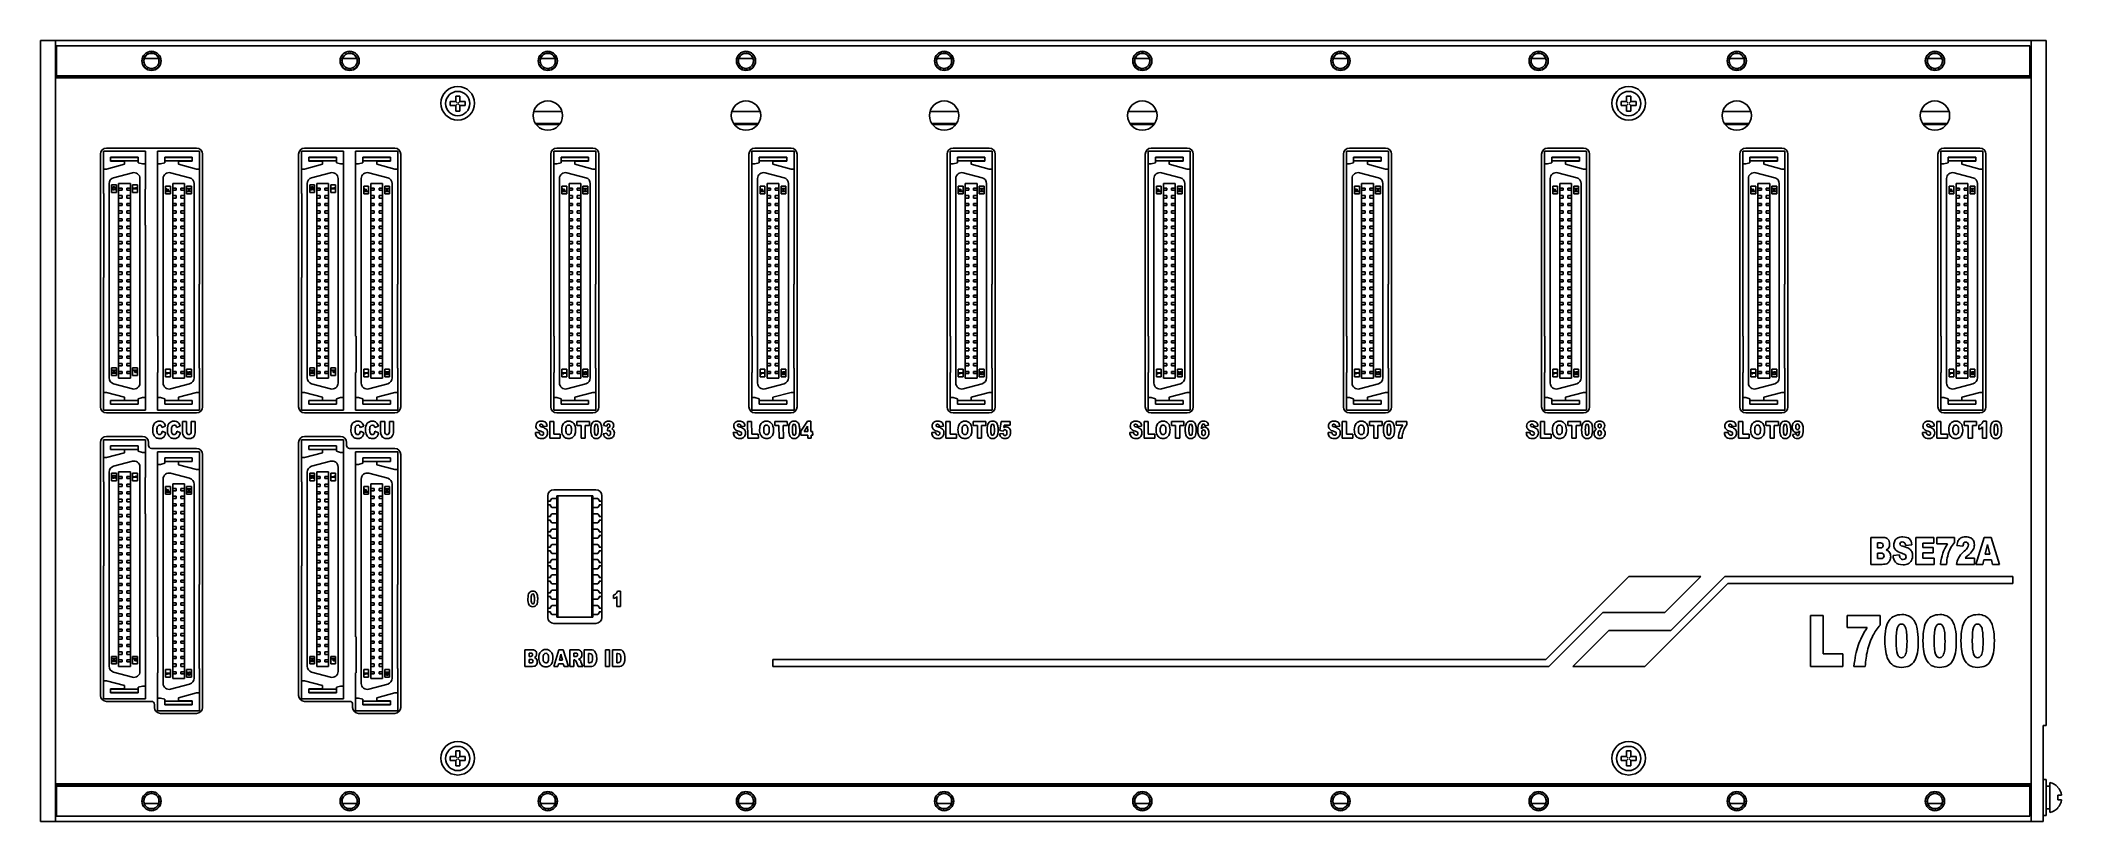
# Model space of a CAD drawing. Header units: inches. Extents: x 2 to 338, y 4 to 134.
import ezdxf

# ---------------------------------------------------------------- set-up
doc = ezdxf.new("R2010")
doc.units = ezdxf.units.IN
doc.header["$LTSCALE"] = 1.21
doc.header["$MEASUREMENT"] = 0
doc.linetypes.add('HIDDEN', pattern=[0.2, 0.1, -0.1])
for name, color, linetype in [('BSE72A_PCB_ADXF_CONTINUOUS_LINE', 7, 'CONTINUOUS'), ('BSEJ72A_4_001_DXF_HIDDEN_LINE', 7, 'CONTINUOUS'), ('BSEJ72A_4_00DXF_CONTINUOUS_LINE', 7, 'CONTINUOUS'), ('BSMJ712_4_00DXF_CONTINUOUS_LINE', 7, 'CONTINUOUS'), ('GB9074_8-M2_DXF_CONTINUOUS_LINE', 7, 'CONTINUOUS'), ('GBT819_2-M2_DXF_CONTINUOUS_LINE', 7, 'CONTINUOUS'), ('NONE-67138_DXF_CONTINUOUS_LINE', 7, 'CONTINUOUS'), ('NONE-72470_DXF_CONTINUOUS_LINE', 7, 'CONTINUOUS'), ('NONE-88662_DXF_CONTINUOUS_LINE', 7, 'CONTINUOUS'), ('TE_1734101_5DXF_CONTINUOUS_LINE', 7, 'CONTINUOUS')]:
    doc.layers.add(name, color=color, linetype=linetype)

msp = doc.modelspace()

# ---------------------------------------------------------------- linework, layer by layer
at = {"layer": 'BSE72A_PCB_ADXF_CONTINUOUS_LINE', "color": 7, "linetype": 'Continuous'}
for p, q in [((84.12, 119.63), (87.99, 119.63)), ((117.12, 119.63), (120.99, 119.63)), ((150.12, 119.63), (153.99, 119.63)), ((183.12, 119.63), (186.99, 119.63)), ((282.12, 119.63), (285.99, 119.63)), ((315.12, 119.63), (318.99, 119.63))]:
    msp.add_line(p, q, dxfattribs=at)
at = {"layer": 'BSEJ72A_4_001_DXF_HIDDEN_LINE', "color": 8, "linetype": 'HIDDEN'}
for centre in [(20.05, 130.23), (53.05, 130.23), (86.05, 130.23), (119.05, 130.23), (152.05, 130.23), (185.05, 130.23), (218.05, 130.23), (251.05, 130.23), (284.05, 130.23), (317.05, 130.23), (20.05, 7.03), (53.05, 7.03), (86.05, 7.03), (119.05, 7.03), (152.05, 7.03), (185.05, 7.03), (218.05, 7.03), (251.05, 7.03), (284.05, 7.03), (317.05, 7.03)]:
    msp.add_circle(centre, 1.5, dxfattribs=at)
at = {"layer": 'BSEJ72A_4_00DXF_CONTINUOUS_LINE', "color": 7, "linetype": 'Continuous'}
for p, q in [((4.05, 133.63), (333.05, 133.63)), ((4.25, 127.73), (4.25, 132.73)), ((4.25, 132.73), (332.85, 132.73)), ((332.85, 132.73), (332.85, 127.73)), ((21.24, 130.63), (18.87, 130.63)), ((54.24, 130.63), (51.87, 130.63)), ((87.24, 130.63), (84.87, 130.63)), ((120.24, 130.63), (117.87, 130.63)), ((153.24, 130.63), (150.87, 130.63)), ((186.24, 130.63), (183.87, 130.63)), ((219.24, 130.63), (216.87, 130.63)), ((252.24, 130.63), (249.87, 130.63)), ((285.24, 130.63), (282.87, 130.63)), ((318.24, 130.63), (315.87, 130.63)), ((4.05, 127.63), (333.05, 127.63)), ((4.05, 127.43), (333.05, 127.43)), ((332.85, 127.73), (4.25, 127.73)), ((83.71, 121.83), (88.4, 121.83)), ((116.71, 121.83), (121.4, 121.83)), ((149.71, 121.83), (154.4, 121.83)), ((182.71, 121.83), (187.4, 121.83)), ((281.71, 121.83), (286.4, 121.83)), ((314.71, 121.83), (319.4, 121.83)), ((83.98, 119.83), (88.13, 119.83)), ((116.98, 119.83), (121.13, 119.83)), ((149.98, 119.83), (154.13, 119.83)), ((182.98, 119.83), (187.13, 119.83)), ((281.98, 119.83), (286.13, 119.83)), ((314.98, 119.83), (319.13, 119.83)), ((11.55, 114.73), (11.55, 72.63)), ((12.55, 115.73), (27.55, 115.73)), ((28.55, 72.63), (28.55, 114.73)), ((44.55, 114.73), (44.55, 72.63)), ((45.55, 115.73), (60.55, 115.73)), ((61.55, 72.63), (61.55, 114.73)), ((86.55, 114.73), (86.55, 72.63)), ((93.55, 115.73), (87.55, 115.73)), ((94.55, 72.63), (94.55, 114.73)), ((119.55, 114.73), (119.55, 72.63)), ((126.55, 115.73), (120.55, 115.73)), ((127.55, 72.63), (127.55, 114.73)), ((152.55, 114.73), (152.55, 72.63)), ((159.55, 115.73), (153.55, 115.73)), ((160.55, 72.63), (160.55, 114.73)), ((185.55, 114.73), (185.55, 72.63)), ((192.55, 115.73), (186.55, 115.73)), ((193.55, 72.63), (193.55, 114.73)), ((218.55, 114.73), (218.55, 72.63)), ((225.55, 115.73), (219.55, 115.73)), ((226.55, 72.63), (226.55, 114.73)), ((251.55, 114.73), (251.55, 72.63)), ((258.55, 115.73), (252.55, 115.73)), ((259.55, 72.63), (259.55, 114.73)), ((284.55, 114.73), (284.55, 72.63)), ((291.55, 115.73), (285.55, 115.73)), ((292.55, 72.63), (292.55, 114.73)), ((317.55, 114.73), (317.55, 72.63)), ((324.55, 115.73), (318.55, 115.73)), ((325.55, 72.63), (325.55, 114.73)), ((27.55, 71.63), (12.55, 71.63)), ((60.55, 71.63), (45.55, 71.63)), ((87.55, 71.63), (93.55, 71.63)), ((120.55, 71.63), (126.55, 71.63)), ((153.55, 71.63), (159.55, 71.63)), ((186.55, 71.63), (192.55, 71.63)), ((219.55, 71.63), (225.55, 71.63)), ((252.55, 71.63), (258.55, 71.63)), ((285.55, 71.63), (291.55, 71.63)), ((318.55, 71.63), (324.55, 71.63)), ((18.55, 67.73), (12.55, 67.73)), ((51.55, 67.73), (45.55, 67.73)), ((11.55, 66.73), (11.55, 24.63)), ((19.55, 66.23), (19.55, 66.73)), ((20.05, 65.73), (27.55, 65.73)), ((28.55, 22.63), (28.55, 64.73)), ((44.55, 66.73), (44.55, 24.63)), ((52.55, 66.23), (52.55, 66.73)), ((53.05, 65.73), (60.55, 65.73)), ((61.55, 22.63), (61.55, 64.73)), ((86.05, 57.84), (86.05, 37.62)), ((94.05, 58.84), (87.05, 58.84)), ((95.05, 37.62), (95.05, 57.84)), ((87.05, 36.62), (94.05, 36.62)), ((12.55, 23.63), (20.05, 23.63)), ((45.55, 23.63), (53.05, 23.63)), ((20.55, 23.13), (20.55, 22.63)), ((21.55, 21.63), (27.55, 21.63)), ((53.55, 23.13), (53.55, 22.63)), ((54.55, 21.63), (60.55, 21.63)), ((4.05, 9.93), (333.05, 9.93)), ((4.05, 9.63), (333.05, 9.63)), ((4.25, 4.53), (4.25, 9.53)), ((4.25, 9.53), (332.85, 9.53)), ((332.85, 9.53), (332.85, 4.53)), ((4.05, 3.63), (333.05, 3.63)), ((332.85, 4.53), (4.25, 4.53)), ((18.87, 6.63), (21.24, 6.63)), ((51.87, 6.63), (54.24, 6.63)), ((84.87, 6.63), (87.24, 6.63)), ((117.87, 6.63), (120.24, 6.63)), ((150.87, 6.63), (153.24, 6.63)), ((183.87, 6.63), (186.24, 6.63)), ((216.87, 6.63), (219.24, 6.63)), ((249.87, 6.63), (252.24, 6.63)), ((282.87, 6.63), (285.24, 6.63)), ((315.87, 6.63), (318.24, 6.63))]:
    msp.add_line(p, q, dxfattribs=at)
at = {"layer": 'BSEJ72A_4_00DXF_CONTINUOUS_LINE', "color": 4, "linetype": 'Continuous'}
for p, q in [((21.8, 69.24), (22.41, 69.41)), ((22.43, 68.35), (21.83, 68.58)), ((24.24, 69.24), (24.85, 69.41)), ((24.87, 68.35), (24.26, 68.58)), ((25.21, 70.23), (25.21, 68.56)), ((25.9, 70.23), (25.21, 70.23)), ((25.9, 68.52), (25.9, 70.23)), ((26.66, 70.23), (26.66, 68.52)), ((27.35, 70.23), (26.66, 70.23)), ((27.35, 68.56), (27.35, 70.23)), ((54.8, 69.24), (55.41, 69.41)), ((55.43, 68.35), (54.83, 68.58)), ((57.24, 69.24), (57.85, 69.41)), ((57.87, 68.35), (57.26, 68.58)), ((58.21, 70.23), (58.21, 68.56)), ((58.9, 70.23), (58.21, 70.23)), ((58.9, 68.52), (58.9, 70.23)), ((59.66, 70.23), (59.66, 68.52)), ((60.35, 70.23), (59.66, 70.23)), ((60.35, 68.56), (60.35, 70.23)), ((84.64, 68.41), (83.98, 68.36)), ((85.28, 69.4), (85.94, 69.45)), ((86.36, 70.23), (86.36, 67.43)), ((87.05, 70.23), (86.36, 70.23)), ((86.36, 67.43), (88.13, 67.43)), ((87.05, 68.12), (87.05, 70.23)), ((88.13, 68.12), (87.05, 68.12)), ((88.13, 67.43), (88.13, 68.12)), ((90.89, 70.23), (90.89, 69.54)), ((93, 70.23), (90.89, 70.23)), ((90.89, 69.54), (91.6, 69.54)), ((91.6, 69.54), (91.6, 67.43)), ((91.6, 67.43), (92.29, 67.43)), ((92.29, 67.43), (92.29, 69.54)), ((92.29, 69.54), (93, 69.54)), ((93, 69.54), (93, 70.23)), ((95.9, 68.27), (95.28, 68.17)), ((95.31, 69.55), (95.9, 69.42)), ((96.04, 69.2), (96, 68.64)), ((96.12, 69.19), (96.04, 69.2)), ((117.6, 68.41), (116.94, 68.36)), ((118.23, 69.4), (118.88, 69.45)), ((119.29, 70.23), (119.34, 67.43)), ((119.98, 70.23), (119.29, 70.23)), ((119.34, 67.43), (121.11, 67.43)), ((120.02, 68.12), (119.98, 70.23)), ((121.1, 68.12), (120.02, 68.12)), ((121.11, 67.43), (121.1, 68.12)), ((123.83, 70.23), (123.84, 69.54)), ((125.93, 70.23), (123.83, 70.23)), ((123.84, 69.54), (124.55, 69.54)), ((124.55, 69.54), (124.58, 67.43)), ((124.58, 67.43), (125.28, 67.43)), ((125.28, 67.43), (125.24, 69.54)), ((125.24, 69.54), (125.94, 69.54)), ((125.94, 69.54), (125.93, 70.23)), ((129.3, 70.28), (128.2, 68.6)), ((128.2, 68.6), (128.21, 67.96)), ((128.21, 67.96), (129.34, 67.96)), ((128.73, 68.56), (129.32, 69.44)), ((129.33, 68.56), (128.73, 68.56)), ((129.84, 70.28), (129.3, 70.28)), ((129.32, 69.44), (129.33, 68.56)), ((129.34, 67.96), (129.35, 67.43)), ((129.35, 67.43), (129.89, 67.43)), ((129.87, 68.56), (129.84, 70.28)), ((130.15, 68.56), (129.87, 68.56)), ((129.89, 67.43), (129.88, 67.96)), ((129.88, 67.96), (130.16, 67.96)), ((130.16, 67.96), (130.15, 68.56)), ((150.63, 68.41), (149.98, 68.36)), ((151.28, 69.4), (151.93, 69.45)), ((152.36, 70.23), (152.36, 67.43)), ((153.05, 70.23), (152.36, 70.23)), ((152.36, 67.43), (154.13, 67.43)), ((153.05, 68.12), (153.05, 70.23)), ((154.13, 68.12), (153.05, 68.12)), ((154.13, 67.43), (154.13, 68.12)), ((156.89, 70.23), (156.89, 69.54)), ((159, 70.23), (156.89, 70.23)), ((156.89, 69.54), (157.6, 69.54)), ((157.6, 69.54), (157.6, 67.43)), ((157.6, 67.43), (158.29, 67.43)), ((158.29, 67.43), (158.29, 69.54)), ((158.29, 69.54), (159, 69.54)), ((159, 69.54), (159, 70.23)), ((161.9, 68.24), (161.27, 68.16)), ((161.55, 70.23), (161.35, 68.73)), ((161.35, 68.73), (161.88, 68.63)), ((163.03, 70.23), (161.55, 70.23)), ((161.97, 69.19), (162.03, 69.61)), ((162.03, 69.61), (163.03, 69.61)), ((163.03, 69.61), (163.03, 70.23)), ((183.63, 68.41), (182.97, 68.36)), ((184.28, 69.4), (184.93, 69.45)), ((186.04, 70.23), (185.35, 70.23)), ((185.35, 70.23), (185.35, 67.43)), ((185.35, 67.43), (187.12, 67.43)), ((186.04, 68.12), (186.04, 70.23)), ((187.12, 68.12), (186.04, 68.12)), ((187.12, 67.43), (187.12, 68.12)), ((191.99, 70.23), (189.89, 70.23)), ((189.89, 70.23), (189.89, 69.54)), ((189.89, 69.54), (190.59, 69.54)), ((190.59, 69.54), (190.59, 67.43)), ((190.59, 67.43), (191.28, 67.43)), ((191.28, 69.54), (191.99, 69.54)), ((191.28, 67.43), (191.28, 69.54)), ((191.99, 69.54), (191.99, 70.23)), ((195.47, 69.51), (196.09, 69.6)), ((216.64, 68.41), (215.98, 68.36)), ((217.29, 69.4), (217.94, 69.45)), ((219.05, 70.23), (218.36, 70.23)), ((218.36, 70.23), (218.36, 67.43)), ((218.36, 67.43), (220.13, 67.43)), ((219.05, 68.12), (219.05, 70.23)), ((220.13, 68.12), (219.05, 68.12)), ((220.13, 67.43), (220.13, 68.12)), ((225, 70.23), (222.9, 70.23)), ((222.9, 70.23), (222.9, 69.54)), ((222.9, 69.54), (223.6, 69.54)), ((223.6, 69.54), (223.6, 67.43)), ((223.6, 67.43), (224.3, 67.43)), ((224.3, 69.54), (225, 69.54)), ((224.3, 67.43), (224.3, 69.54)), ((225, 69.54), (225, 70.23)), ((229.13, 70.23), (227.31, 70.23)), ((227.31, 70.23), (227.31, 69.58)), ((227.31, 69.58), (228.42, 69.58)), ((227.69, 67.43), (228.31, 67.43)), ((229.13, 69.71), (229.13, 70.23)), ((249.64, 68.41), (248.98, 68.36)), ((250.29, 69.4), (250.94, 69.45)), ((252.05, 70.23), (251.36, 70.23)), ((251.36, 70.23), (251.36, 67.43)), ((251.36, 67.43), (253.13, 67.43)), ((252.05, 68.12), (252.05, 70.23)), ((253.13, 68.12), (252.05, 68.12)), ((253.13, 67.43), (253.13, 68.12)), ((258, 70.23), (255.9, 70.23)), ((255.9, 70.23), (255.9, 69.54)), ((255.9, 69.54), (256.6, 69.54)), ((256.6, 69.54), (256.6, 67.43)), ((256.6, 67.43), (257.29, 67.43)), ((257.29, 69.54), (258, 69.54)), ((257.29, 67.43), (257.29, 69.54)), ((258, 69.54), (258, 70.23)), ((282.64, 68.41), (281.98, 68.36)), ((283.29, 69.4), (283.94, 69.45)), ((285.05, 70.23), (284.36, 70.23)), ((284.36, 70.23), (284.36, 67.43)), ((284.36, 67.43), (286.13, 67.43)), ((285.05, 68.12), (285.05, 70.23)), ((286.13, 68.12), (285.05, 68.12)), ((286.13, 67.43), (286.13, 68.12)), ((291, 70.23), (288.9, 70.23)), ((288.9, 70.23), (288.9, 69.54)), ((288.9, 69.54), (289.6, 69.54)), ((289.6, 69.54), (289.6, 67.43)), ((289.6, 67.43), (290.3, 67.43)), ((290.3, 69.54), (291, 69.54)), ((290.3, 67.43), (290.3, 69.54)), ((291, 69.54), (291, 70.23)), ((293.95, 68.16), (293.33, 68.06)), ((315.64, 68.41), (314.98, 68.36)), ((316.29, 69.4), (316.94, 69.45)), ((318.05, 70.23), (317.36, 70.23)), ((317.36, 70.23), (317.36, 67.43)), ((317.36, 67.43), (319.13, 67.43)), ((318.05, 68.12), (318.05, 70.23)), ((319.13, 68.12), (318.05, 68.12)), ((319.13, 67.43), (319.13, 68.12)), ((324, 70.23), (321.9, 70.23)), ((321.9, 70.23), (321.9, 69.54)), ((321.9, 69.54), (322.6, 69.54)), ((322.6, 69.54), (322.6, 67.43)), ((322.6, 67.43), (323.29, 67.43)), ((323.29, 69.54), (324, 69.54)), ((323.29, 67.43), (323.29, 69.54)), ((324, 69.54), (324, 70.23)), ((324.34, 69.53), (324.34, 68.89)), ((324.99, 69.3), (324.99, 67.43)), ((324.99, 67.43), (325.62, 67.43)), ((325.62, 70.28), (325.11, 70.28)), ((325.62, 67.43), (325.62, 70.28)), ((308.44, 50.93), (306.35, 50.93)), ((306.35, 50.93), (306.35, 46.43)), ((316.87, 50.93), (313.89, 50.93)), ((313.89, 50.93), (313.89, 46.43)), ((316.87, 49.97), (316.87, 50.93)), ((320.3, 50.93), (317.38, 50.93)), ((317.38, 50.93), (317.38, 49.88)), ((320.3, 50.09), (320.3, 50.93)), ((325.23, 50.93), (323.88, 46.43)), ((326.44, 50.93), (325.23, 50.93)), ((327.79, 46.43), (326.44, 50.93)), ((307.48, 50.02), (307.97, 50.02)), ((307.48, 49.17), (307.48, 50.02)), ((307.96, 49.17), (307.48, 49.17)), ((307.48, 48.31), (308.04, 48.31)), ((307.48, 47.4), (307.48, 48.31)), ((308.04, 47.4), (307.48, 47.4)), ((311.13, 48), (310.07, 47.92)), ((312.17, 49.59), (313.22, 49.67)), ((315.01, 49.97), (316.87, 49.97)), ((315.01, 49.26), (315.01, 49.97)), ((316.74, 49.26), (315.01, 49.26)), ((315.01, 48.34), (316.74, 48.34)), ((315.01, 47.45), (315.01, 48.34)), ((316.93, 47.45), (315.01, 47.45)), ((316.74, 48.34), (316.74, 49.26)), ((316.93, 46.43), (316.93, 47.45)), ((317.38, 49.88), (319.16, 49.88)), ((320.72, 49.57), (321.72, 49.47)), ((323.65, 47.45), (322.09, 47.45)), ((323.65, 46.43), (323.65, 47.45)), ((325.01, 46.43), (325.18, 47.18)), ((325.18, 47.18), (326.45, 47.18)), ((325.43, 48.15), (325.82, 49.77)), ((326.22, 48.15), (325.43, 48.15)), ((325.82, 49.77), (326.22, 48.15)), ((326.45, 47.18), (326.63, 46.43)), ((266.05, 44.43), (252.25, 30.63)), ((278.05, 44.43), (266.05, 44.43)), ((272.05, 38.43), (278.05, 44.43)), ((273.05, 35.43), (282.05, 44.43)), ((330.05, 44.43), (282.05, 44.43)), ((306.35, 46.43), (308.27, 46.43)), ((313.89, 46.43), (316.93, 46.43)), ((317.99, 46.43), (318.99, 46.43)), ((320.65, 46.43), (323.65, 46.43)), ((323.88, 46.43), (325.01, 46.43)), ((326.63, 46.43), (327.79, 46.43)), ((330.05, 43.23), (330.05, 44.43)), ((96.98, 41.3), (96.98, 40.74)), ((97.57, 41.1), (97.57, 39.43)), ((98.13, 41.98), (97.67, 41.98)), ((98.13, 39.43), (98.13, 41.98)), ((268.75, 29.43), (282.55, 43.23)), ((282.55, 43.23), (330.05, 43.23)), ((97.57, 39.43), (98.13, 39.43)), ((252.75, 29.43), (261.75, 38.43)), ((261.75, 38.43), (272.05, 38.43)), ((298.46, 37.93), (296.35, 37.93)), ((296.35, 37.93), (296.35, 29.43)), ((298.46, 31.53), (298.46, 37.93)), ((307.93, 37.93), (302.42, 37.93)), ((302.42, 37.93), (302.42, 35.94)), ((307.93, 36.34), (307.93, 37.93)), ((256.75, 29.43), (262.75, 35.43)), ((262.75, 35.43), (273.05, 35.43)), ((302.42, 35.94), (305.77, 35.94)), ((82.22, 32.23), (82.22, 29.43)), ((83.51, 32.23), (82.22, 32.23)), ((82.92, 31.13), (82.92, 31.67)), ((82.92, 31.67), (83.22, 31.67)), ((83.22, 31.13), (82.92, 31.13)), ((82.92, 30.03), (82.92, 30.6)), ((82.92, 30.6), (83.27, 30.6)), ((87.87, 32.23), (87.03, 29.43)), ((88.63, 32.23), (87.87, 32.23)), ((88, 30.5), (88.24, 31.51)), ((88.49, 30.5), (88, 30.5)), ((88.24, 31.51), (88.49, 30.5)), ((89.47, 29.43), (88.63, 32.23)), ((89.7, 32.23), (89.7, 29.43)), ((90.85, 32.23), (89.7, 32.23)), ((90.4, 31.1), (90.4, 31.67)), ((90.4, 31.67), (90.7, 31.67)), ((90.69, 31.1), (90.4, 31.1)), ((90.4, 29.43), (90.4, 30.57)), ((90.4, 30.57), (90.46, 30.57)), ((92.13, 32.23), (92.13, 29.43)), ((93.16, 32.23), (92.13, 32.23)), ((92.83, 30.07), (92.83, 31.6)), ((92.83, 31.6), (93, 31.6)), ((95.63, 32.23), (95.63, 29.43)), ((96.32, 32.23), (95.63, 32.23)), ((96.32, 29.43), (96.32, 32.23)), ((96.83, 32.23), (96.83, 29.43)), ((97.86, 32.23), (96.83, 32.23)), ((97.52, 30.07), (97.52, 31.6)), ((97.52, 31.6), (97.69, 31.6)), ((123.55, 30.63), (123.55, 29.43)), ((252.25, 30.63), (123.55, 30.63)), ((301.73, 31.53), (298.46, 31.53)), ((301.73, 29.43), (301.73, 31.53)), ((82.22, 29.43), (83.41, 29.43)), ((83.27, 30.03), (82.92, 30.03)), ((87.03, 29.43), (87.74, 29.43)), ((87.74, 29.43), (87.85, 29.89)), ((87.85, 29.89), (88.63, 29.89)), ((88.63, 29.89), (88.75, 29.43)), ((88.75, 29.43), (89.47, 29.43)), ((89.7, 29.43), (90.4, 29.43)), ((90.75, 30.29), (91.12, 29.43)), ((91.12, 29.43), (91.9, 29.43)), ((91.9, 29.43), (91.57, 30.24)), ((92.13, 29.43), (93.16, 29.43)), ((93, 30.07), (92.83, 30.07)), ((95.63, 29.43), (96.32, 29.43)), ((96.83, 29.43), (97.86, 29.43)), ((97.69, 30.07), (97.52, 30.07)), ((123.55, 29.43), (252.75, 29.43)), ((256.75, 29.43), (268.75, 29.43)), ((296.35, 29.43), (301.73, 29.43)), ((303.56, 29.43), (305.45, 29.43))]:
    msp.add_line(p, q, dxfattribs=at)
at = {"layer": 'BSEJ72A_4_00DXF_CONTINUOUS_LINE', "color": 7, "linetype": 'Continuous'}
for centre, radius in [((20.05, 130.23), 1.6), ((20.05, 130.23), 1.25), ((53.05, 130.23), 1.6), ((53.05, 130.23), 1.25), ((86.05, 130.23), 1.6), ((86.05, 130.23), 1.25), ((119.05, 130.23), 1.6), ((119.05, 130.23), 1.25), ((152.05, 130.23), 1.6), ((152.05, 130.23), 1.25), ((185.05, 130.23), 1.6), ((185.05, 130.23), 1.25), ((218.05, 130.23), 1.6), ((218.05, 130.23), 1.25), ((251.05, 130.23), 1.6), ((251.05, 130.23), 1.25), ((284.05, 130.23), 1.6), ((284.05, 130.23), 1.25), ((317.05, 130.23), 1.6), ((317.05, 130.23), 1.25), ((71.05, 123.18), 2.8), ((266.05, 123.18), 2.8), ((86.05, 121.13), 2.45), ((119.05, 121.13), 2.45), ((152.05, 121.13), 2.45), ((185.05, 121.13), 2.45), ((284.05, 121.13), 2.45), ((317.05, 121.13), 2.45), ((71.05, 14.18), 2.8), ((266.05, 14.18), 2.8), ((20.05, 7.03), 1.6), ((20.05, 7.03), 1.25), ((53.05, 7.03), 1.6), ((53.05, 7.03), 1.25), ((86.05, 7.03), 1.6), ((86.05, 7.03), 1.25), ((119.05, 7.03), 1.6), ((119.05, 7.03), 1.25), ((152.05, 7.03), 1.6), ((152.05, 7.03), 1.25), ((185.05, 7.03), 1.6), ((185.05, 7.03), 1.25), ((218.05, 7.03), 1.6), ((218.05, 7.03), 1.25), ((251.05, 7.03), 1.6), ((251.05, 7.03), 1.25), ((284.05, 7.03), 1.6), ((284.05, 7.03), 1.25), ((317.05, 7.03), 1.6), ((317.05, 7.03), 1.25)]:
    msp.add_circle(centre, radius, dxfattribs=at)
for centre, radius, start, end in [((19.05, 129.01), 1.62, 90.0022, 96.4011), ((21.06, 129.01), 1.62, 83.5989, 89.9978), ((52.05, 129.01), 1.62, 90.0022, 96.4011), ((54.06, 129.01), 1.62, 83.5989, 89.9978), ((85.05, 129.01), 1.62, 90.0022, 96.4011), ((87.06, 129.01), 1.62, 83.5989, 89.9978), ((118.05, 129.01), 1.62, 90.0022, 96.4011), ((120.06, 129.01), 1.62, 83.5989, 89.9978), ((151.05, 129.01), 1.62, 90.0022, 96.4011), ((153.06, 129.01), 1.62, 83.5989, 89.9978), ((184.05, 129.01), 1.62, 90.0022, 96.4011), ((186.06, 129.01), 1.62, 83.5989, 89.9978), ((217.05, 129.01), 1.62, 90.0022, 96.4011), ((219.06, 129.01), 1.62, 83.5989, 89.9978), ((250.05, 129.01), 1.62, 90.0022, 96.4011), ((252.06, 129.01), 1.62, 83.5989, 89.9978), ((283.05, 129.01), 1.62, 90.0022, 96.4011), ((285.06, 129.01), 1.62, 83.5989, 89.9978), ((316.05, 129.01), 1.62, 90.0022, 96.4011), ((318.06, 129.01), 1.62, 83.5989, 89.9978), ((12.55, 114.73), 1, 90, 180), ((27.55, 114.73), 1, 0, 90), ((45.55, 114.73), 1, 90, 180), ((60.55, 114.73), 1, 0, 90), ((87.55, 114.73), 1, 90, 180), ((93.55, 114.73), 1, 0, 90), ((120.55, 114.73), 1, 90, 180), ((126.55, 114.73), 1, 0, 90), ((153.55, 114.73), 1, 90, 180), ((159.55, 114.73), 1, 0, 90), ((186.55, 114.73), 1, 90, 180), ((192.55, 114.73), 1, 0, 90), ((219.55, 114.73), 1, 90, 180), ((225.55, 114.73), 1, 0, 90), ((252.55, 114.73), 1, 90, 180), ((258.55, 114.73), 1, 0, 90), ((285.55, 114.73), 1, 90, 180), ((291.55, 114.73), 1, 0, 90), ((318.55, 114.73), 1, 90, 180), ((324.55, 114.73), 1, 0, 90), ((12.55, 72.63), 1, 180, 270), ((27.55, 72.63), 1, 270, 0), ((45.55, 72.63), 1, 180, 270), ((60.55, 72.63), 1, 270, 0), ((87.55, 72.63), 1, 180, 270), ((93.55, 72.63), 1, 270, 0), ((120.55, 72.63), 1, 180, 270), ((126.55, 72.63), 1, 270, 0), ((153.55, 72.63), 1, 180, 270), ((159.55, 72.63), 1, 270, 0), ((186.55, 72.63), 1, 180, 270), ((192.55, 72.63), 1, 270, 0), ((219.55, 72.63), 1, 180, 270), ((225.55, 72.63), 1, 270, 0), ((252.55, 72.63), 1, 180, 270), ((258.55, 72.63), 1, 270, 0), ((285.55, 72.63), 1, 180, 270), ((291.55, 72.63), 1, 270, 0), ((318.55, 72.63), 1, 180, 270), ((324.55, 72.63), 1, 270, 0), ((12.55, 66.73), 1, 90, 180), ((18.55, 66.73), 1, 0, 90), ((45.55, 66.73), 1, 90, 180), ((51.55, 66.73), 1, 0, 90), ((20.05, 66.23), 0.5, 180, 270), ((27.55, 64.73), 1, 0, 90), ((53.05, 66.23), 0.5, 180, 270), ((60.55, 64.73), 1, 0, 90), ((87.05, 57.84), 1, 90, 180), ((94.05, 57.84), 1, 0, 90), ((87.05, 37.62), 1, 180, 270), ((94.05, 37.62), 1, 270, 0), ((12.55, 24.63), 1, 180, 270), ((20.05, 23.13), 0.5, 0, 90), ((45.55, 24.63), 1, 180, 270), ((53.05, 23.13), 0.5, 0, 90), ((21.55, 22.63), 1, 180, 270), ((27.55, 22.63), 1, 270, 0), ((54.55, 22.63), 1, 180, 270), ((60.55, 22.63), 1, 270, 0), ((19.05, 8.25), 1.62, 263.5989, 269.9978), ((21.06, 8.25), 1.62, 270.0022, 276.4011), ((52.05, 8.25), 1.62, 263.5989, 269.9978), ((54.06, 8.25), 1.62, 270.0022, 276.4011), ((85.05, 8.25), 1.62, 263.5989, 269.9978), ((87.06, 8.25), 1.62, 270.0022, 276.4011), ((118.05, 8.25), 1.62, 263.5989, 269.9978), ((120.06, 8.25), 1.62, 270.0022, 276.4011), ((151.05, 8.25), 1.62, 263.5989, 269.9978), ((153.06, 8.25), 1.62, 270.0022, 276.4011), ((184.05, 8.25), 1.62, 263.5989, 269.9978), ((186.06, 8.25), 1.62, 270.0022, 276.4011), ((217.05, 8.25), 1.62, 263.5989, 269.9978), ((219.06, 8.25), 1.62, 270.0022, 276.4011), ((250.05, 8.25), 1.62, 263.5989, 269.9978), ((252.06, 8.25), 1.62, 270.0022, 276.4011), ((283.05, 8.25), 1.62, 263.5989, 269.9978), ((285.06, 8.25), 1.62, 270.0022, 276.4011), ((316.05, 8.25), 1.62, 263.5989, 269.9978), ((318.06, 8.25), 1.62, 270.0022, 276.4011)]:
    msp.add_arc(centre, radius, start, end, dxfattribs=at)
at = {"layer": 'BSEJ72A_4_00DXF_CONTINUOUS_LINE', "color": 4, "linetype": 'Continuous'}
for centre, radius, start, end in [((124.6, 68.8), 3.4, 0.9212, 12.0154), ((261.23, 68.77), 1.39, 270.0428, 284.9395)]:
    msp.add_arc(centre, radius, start, end, dxfattribs=at)
for points in [[(20.55, 69.91), (20.35, 69.66), (20.26, 69.3), (20.26, 68.84)], [(20.26, 68.84), (20.26, 68.49), (20.31, 68.21), (20.42, 67.98)], [(20.42, 67.98), (20.54, 67.76), (20.67, 67.6), (20.82, 67.52)], [(21.39, 70.28), (21.03, 70.28), (20.75, 70.15), (20.55, 69.91)], [(20.82, 67.52), (20.98, 67.43), (21.18, 67.38), (21.42, 67.38)], [(20.95, 68.84), (20.95, 69.09), (20.98, 69.28), (21.04, 69.4)], [(21.06, 68.21), (20.99, 68.32), (20.95, 68.53), (20.95, 68.84)], [(21.04, 69.4), (21.13, 69.55), (21.25, 69.63), (21.4, 69.63)], [(21.38, 68.03), (21.24, 68.03), (21.14, 68.09), (21.06, 68.21)], [(21.68, 68.17), (21.61, 68.08), (21.51, 68.03), (21.38, 68.03)], [(22.05, 70.07), (21.89, 70.21), (21.67, 70.28), (21.39, 70.28)], [(21.4, 69.63), (21.47, 69.63), (21.54, 69.61), (21.59, 69.58)], [(21.42, 67.38), (21.62, 67.38), (21.78, 67.42), (21.91, 67.49)], [(21.59, 69.58), (21.65, 69.54), (21.69, 69.49), (21.73, 69.43)], [(21.83, 68.58), (21.8, 68.4), (21.75, 68.27), (21.68, 68.17)], [(21.73, 69.43), (21.76, 69.39), (21.78, 69.32), (21.8, 69.24)], [(21.91, 67.49), (22.04, 67.57), (22.15, 67.67), (22.24, 67.82)], [(22.41, 69.41), (22.33, 69.7), (22.21, 69.92), (22.05, 70.07)], [(22.24, 67.82), (22.33, 67.96), (22.39, 68.14), (22.43, 68.35)], [(22.98, 69.91), (22.79, 69.66), (22.69, 69.3), (22.69, 68.84)], [(22.69, 68.84), (22.69, 68.49), (22.74, 68.21), (22.86, 67.98)], [(22.86, 67.98), (22.97, 67.76), (23.1, 67.6), (23.26, 67.52)], [(23.82, 70.28), (23.46, 70.28), (23.18, 70.15), (22.98, 69.91)], [(23.26, 67.52), (23.41, 67.43), (23.61, 67.38), (23.85, 67.38)], [(23.38, 68.84), (23.38, 69.09), (23.41, 69.28), (23.48, 69.4)], [(23.5, 68.21), (23.42, 68.32), (23.38, 68.53), (23.38, 68.84)], [(23.48, 69.4), (23.56, 69.55), (23.68, 69.63), (23.84, 69.63)], [(23.81, 68.03), (23.68, 68.03), (23.57, 68.09), (23.5, 68.21)], [(24.11, 68.17), (24.05, 68.08), (23.95, 68.03), (23.81, 68.03)], [(24.49, 70.07), (24.32, 70.21), (24.1, 70.28), (23.82, 70.28)], [(23.84, 69.63), (23.91, 69.63), (23.97, 69.61), (24.03, 69.58)], [(23.85, 67.38), (24.05, 67.38), (24.22, 67.42), (24.35, 67.49)], [(24.03, 69.58), (24.08, 69.54), (24.13, 69.49), (24.17, 69.43)], [(24.26, 68.58), (24.23, 68.4), (24.18, 68.27), (24.11, 68.17)], [(24.17, 69.43), (24.19, 69.39), (24.21, 69.32), (24.24, 69.24)], [(24.35, 67.49), (24.48, 67.57), (24.59, 67.67), (24.68, 67.82)], [(24.85, 69.41), (24.77, 69.7), (24.65, 69.92), (24.49, 70.07)], [(24.68, 67.82), (24.76, 67.96), (24.83, 68.14), (24.87, 68.35)], [(25.21, 68.56), (25.21, 68.43), (25.23, 68.27), (25.27, 68.09)], [(25.27, 68.09), (25.3, 67.98), (25.35, 67.87), (25.42, 67.77)], [(25.42, 67.77), (25.49, 67.66), (25.57, 67.58), (25.66, 67.53)], [(25.66, 67.53), (25.74, 67.47), (25.85, 67.43), (25.98, 67.41)], [(26, 68.17), (25.93, 68.25), (25.9, 68.37), (25.9, 68.52)], [(25.98, 67.41), (26.11, 67.39), (26.23, 67.38), (26.34, 67.38)], [(26.28, 68.04), (26.16, 68.04), (26.06, 68.08), (26, 68.17)], [(26.56, 68.16), (26.49, 68.08), (26.4, 68.04), (26.28, 68.04)], [(26.34, 67.38), (26.52, 67.38), (26.69, 67.42), (26.82, 67.48)], [(26.66, 68.52), (26.66, 68.37), (26.63, 68.25), (26.56, 68.16)], [(26.82, 67.48), (26.92, 67.52), (27.01, 67.6), (27.1, 67.71)], [(27.1, 67.71), (27.18, 67.82), (27.25, 67.95), (27.29, 68.1)], [(27.29, 68.1), (27.33, 68.24), (27.35, 68.4), (27.35, 68.56)], [(53.55, 69.91), (53.35, 69.66), (53.26, 69.3), (53.26, 68.84)], [(53.26, 68.84), (53.26, 68.49), (53.31, 68.21), (53.42, 67.98)], [(53.42, 67.98), (53.54, 67.76), (53.67, 67.6), (53.82, 67.52)], [(54.39, 70.28), (54.03, 70.28), (53.75, 70.15), (53.55, 69.91)], [(53.82, 67.52), (53.98, 67.43), (54.18, 67.38), (54.42, 67.38)], [(53.95, 68.84), (53.95, 69.09), (53.98, 69.28), (54.04, 69.4)], [(54.06, 68.21), (53.99, 68.32), (53.95, 68.53), (53.95, 68.84)], [(54.04, 69.4), (54.13, 69.55), (54.25, 69.63), (54.4, 69.63)], [(54.38, 68.03), (54.24, 68.03), (54.14, 68.09), (54.06, 68.21)], [(54.68, 68.17), (54.61, 68.08), (54.51, 68.03), (54.38, 68.03)], [(55.05, 70.07), (54.89, 70.21), (54.67, 70.28), (54.39, 70.28)], [(54.4, 69.63), (54.47, 69.63), (54.54, 69.61), (54.59, 69.58)], [(54.42, 67.38), (54.62, 67.38), (54.78, 67.42), (54.91, 67.49)], [(54.59, 69.58), (54.65, 69.54), (54.69, 69.49), (54.73, 69.43)], [(54.83, 68.58), (54.8, 68.4), (54.75, 68.27), (54.68, 68.17)], [(54.73, 69.43), (54.76, 69.39), (54.78, 69.32), (54.8, 69.24)], [(54.91, 67.49), (55.04, 67.57), (55.15, 67.67), (55.24, 67.82)], [(55.41, 69.41), (55.33, 69.7), (55.21, 69.92), (55.05, 70.07)], [(55.24, 67.82), (55.33, 67.96), (55.39, 68.14), (55.43, 68.35)], [(55.98, 69.91), (55.79, 69.66), (55.69, 69.3), (55.69, 68.84)], [(55.69, 68.84), (55.69, 68.49), (55.74, 68.21), (55.86, 67.98)], [(55.86, 67.98), (55.97, 67.76), (56.1, 67.6), (56.26, 67.52)], [(56.82, 70.28), (56.46, 70.28), (56.18, 70.15), (55.98, 69.91)], [(56.26, 67.52), (56.41, 67.43), (56.61, 67.38), (56.85, 67.38)], [(56.38, 68.84), (56.38, 69.09), (56.41, 69.28), (56.48, 69.4)], [(56.5, 68.21), (56.42, 68.32), (56.38, 68.53), (56.38, 68.84)], [(56.48, 69.4), (56.56, 69.55), (56.68, 69.63), (56.84, 69.63)], [(56.81, 68.03), (56.68, 68.03), (56.57, 68.09), (56.5, 68.21)], [(57.11, 68.17), (57.05, 68.08), (56.95, 68.03), (56.81, 68.03)], [(57.49, 70.07), (57.32, 70.21), (57.1, 70.28), (56.82, 70.28)], [(56.84, 69.63), (56.91, 69.63), (56.97, 69.61), (57.03, 69.58)], [(56.85, 67.38), (57.05, 67.38), (57.22, 67.42), (57.35, 67.49)], [(57.03, 69.58), (57.08, 69.54), (57.13, 69.49), (57.17, 69.43)], [(57.26, 68.58), (57.23, 68.4), (57.18, 68.27), (57.11, 68.17)], [(57.17, 69.43), (57.19, 69.39), (57.21, 69.32), (57.24, 69.24)], [(57.35, 67.49), (57.48, 67.57), (57.59, 67.67), (57.68, 67.82)], [(57.85, 69.41), (57.77, 69.7), (57.65, 69.92), (57.49, 70.07)], [(57.68, 67.82), (57.76, 67.96), (57.83, 68.14), (57.87, 68.35)], [(58.21, 68.56), (58.21, 68.43), (58.23, 68.27), (58.27, 68.09)], [(58.27, 68.09), (58.3, 67.98), (58.35, 67.87), (58.42, 67.77)], [(58.42, 67.77), (58.49, 67.66), (58.57, 67.58), (58.66, 67.53)], [(58.66, 67.53), (58.74, 67.47), (58.85, 67.43), (58.98, 67.41)], [(59, 68.17), (58.93, 68.25), (58.9, 68.37), (58.9, 68.52)], [(58.98, 67.41), (59.11, 67.39), (59.23, 67.38), (59.34, 67.38)], [(59.28, 68.04), (59.16, 68.04), (59.06, 68.08), (59, 68.17)], [(59.56, 68.16), (59.49, 68.08), (59.4, 68.04), (59.28, 68.04)], [(59.34, 67.38), (59.52, 67.38), (59.69, 67.42), (59.82, 67.48)], [(59.66, 68.52), (59.66, 68.37), (59.63, 68.25), (59.56, 68.16)], [(59.82, 67.48), (59.92, 67.52), (60.01, 67.6), (60.1, 67.71)], [(60.1, 67.71), (60.18, 67.82), (60.25, 67.95), (60.29, 68.1)], [(60.29, 68.1), (60.33, 68.24), (60.35, 68.4), (60.35, 68.56)], [(83.98, 68.36), (84, 68.08), (84.08, 67.84), (84.23, 67.66)], [(84.16, 69.87), (84.09, 69.74), (84.06, 69.6), (84.06, 69.46)], [(84.06, 69.46), (84.06, 69.24), (84.13, 69.06), (84.26, 68.92)], [(84.46, 70.17), (84.33, 70.1), (84.23, 70), (84.16, 69.87)], [(84.23, 67.66), (84.37, 67.48), (84.64, 67.38), (85.02, 67.38)], [(84.26, 68.92), (84.39, 68.78), (84.6, 68.66), (84.91, 68.58)], [(85.01, 70.28), (84.78, 70.28), (84.6, 70.24), (84.46, 70.17)], [(84.72, 68.1), (84.68, 68.17), (84.65, 68.28), (84.64, 68.41)], [(84.7, 69.54), (84.7, 69.6), (84.72, 69.65), (84.76, 69.69)], [(84.75, 69.42), (84.72, 69.45), (84.7, 69.49), (84.7, 69.54)], [(85.03, 67.93), (84.9, 67.93), (84.79, 67.99), (84.72, 68.1)], [(84.98, 69.31), (84.86, 69.35), (84.78, 69.38), (84.75, 69.42)], [(84.76, 69.69), (84.8, 69.74), (84.86, 69.76), (84.95, 69.76)], [(84.91, 68.58), (85.09, 68.53), (85.21, 68.48), (85.26, 68.42)], [(84.95, 69.76), (85.04, 69.76), (85.12, 69.73), (85.17, 69.67)], [(85.63, 69.07), (85.5, 69.15), (85.29, 69.23), (84.98, 69.31)], [(85.67, 70.08), (85.52, 70.21), (85.3, 70.28), (85.01, 70.28)], [(85.02, 67.38), (85.24, 67.38), (85.41, 67.42), (85.56, 67.5)], [(85.26, 68.02), (85.2, 67.96), (85.13, 67.93), (85.03, 67.93)], [(85.17, 69.67), (85.23, 69.62), (85.27, 69.52), (85.28, 69.4)], [(85.26, 68.42), (85.31, 68.36), (85.34, 68.3), (85.34, 68.22)], [(85.34, 68.22), (85.34, 68.15), (85.31, 68.08), (85.26, 68.02)], [(85.56, 67.5), (85.7, 67.58), (85.81, 67.69), (85.89, 67.85)], [(85.92, 68.76), (85.86, 68.88), (85.77, 68.98), (85.63, 69.07)], [(85.94, 69.45), (85.91, 69.74), (85.82, 69.95), (85.67, 70.08)], [(85.89, 67.85), (85.97, 68), (86.01, 68.16), (86.01, 68.34)], [(86.01, 68.34), (86.01, 68.5), (85.98, 68.63), (85.92, 68.76)], [(88.66, 69.9), (88.46, 69.64), (88.36, 69.29), (88.36, 68.83)], [(88.36, 68.83), (88.36, 68.5), (88.41, 68.23), (88.51, 68.01)], [(88.51, 68.01), (88.62, 67.8), (88.75, 67.63), (88.91, 67.53)], [(89.52, 70.28), (89.15, 70.28), (88.87, 70.15), (88.66, 69.9)], [(88.91, 67.53), (89.08, 67.43), (89.29, 67.38), (89.54, 67.38)], [(89.05, 68.83), (89.05, 69.11), (89.09, 69.32), (89.18, 69.44)], [(89.18, 68.22), (89.09, 68.34), (89.05, 68.54), (89.05, 68.83)], [(89.18, 69.44), (89.26, 69.56), (89.37, 69.63), (89.51, 69.63)], [(89.52, 68.03), (89.37, 68.03), (89.26, 68.09), (89.18, 68.22)], [(89.51, 69.63), (89.66, 69.63), (89.77, 69.56), (89.86, 69.44)], [(90.38, 69.9), (90.18, 70.15), (89.89, 70.28), (89.52, 70.28)], [(89.87, 68.21), (89.78, 68.09), (89.67, 68.03), (89.52, 68.03)], [(89.54, 67.38), (89.79, 67.38), (90, 67.44), (90.16, 67.56)], [(89.86, 69.44), (89.94, 69.32), (89.99, 69.13), (89.99, 68.87)], [(89.99, 68.87), (89.99, 68.55), (89.95, 68.33), (89.87, 68.21)], [(90.16, 67.56), (90.33, 67.68), (90.46, 67.84), (90.55, 68.05)], [(90.68, 68.85), (90.68, 69.3), (90.58, 69.65), (90.38, 69.9)], [(90.55, 68.05), (90.64, 68.26), (90.68, 68.53), (90.68, 68.85)], [(93.44, 69.96), (93.29, 69.75), (93.21, 69.37), (93.21, 68.84)], [(93.21, 68.84), (93.21, 68.63), (93.23, 68.43), (93.26, 68.25)], [(93.26, 68.25), (93.29, 68.07), (93.33, 67.93), (93.38, 67.83)], [(93.38, 67.83), (93.46, 67.68), (93.55, 67.57), (93.67, 67.5)], [(94.14, 70.28), (93.83, 70.28), (93.59, 70.17), (93.44, 69.96)], [(93.67, 67.5), (93.78, 67.42), (93.94, 67.38), (94.13, 67.38)], [(93.83, 68.84), (93.83, 69.19), (93.85, 69.44), (93.9, 69.57)], [(93.9, 68.11), (93.85, 68.24), (93.83, 68.48), (93.83, 68.84)], [(93.9, 69.57), (93.94, 69.7), (94.02, 69.76), (94.12, 69.76)], [(94.12, 67.92), (94.03, 67.92), (93.95, 67.98), (93.9, 68.11)], [(94.12, 69.76), (94.22, 69.76), (94.3, 69.7), (94.35, 69.57)], [(94.29, 68), (94.24, 67.94), (94.19, 67.92), (94.12, 67.92)], [(94.13, 67.38), (94.46, 67.38), (94.7, 67.5), (94.84, 67.74)], [(94.51, 70.21), (94.42, 70.26), (94.29, 70.28), (94.14, 70.28)], [(94.39, 68.26), (94.37, 68.14), (94.33, 68.05), (94.29, 68)], [(94.35, 69.57), (94.4, 69.44), (94.42, 69.19), (94.42, 68.82)], [(94.42, 68.82), (94.42, 68.57), (94.41, 68.38), (94.39, 68.26)], [(94.75, 70.03), (94.69, 70.1), (94.61, 70.16), (94.51, 70.21)], [(94.89, 69.79), (94.86, 69.88), (94.81, 69.95), (94.75, 70.03)], [(94.84, 67.74), (94.97, 67.97), (95.04, 68.35), (95.04, 68.85)], [(94.98, 69.51), (94.96, 69.62), (94.93, 69.71), (94.89, 69.79)], [(95.04, 68.85), (95.04, 69.08), (95.02, 69.3), (94.98, 69.51)], [(95.28, 68.17), (95.32, 68), (95.38, 67.85), (95.45, 67.74)], [(95.6, 70.09), (95.46, 69.97), (95.36, 69.79), (95.31, 69.55)], [(95.45, 67.74), (95.53, 67.62), (95.63, 67.53), (95.74, 67.47)], [(96.19, 70.28), (95.93, 70.28), (95.73, 70.22), (95.6, 70.09)], [(95.74, 67.47), (95.86, 67.42), (96.02, 67.38), (96.23, 67.38)], [(95.9, 69.42), (95.92, 69.56), (95.95, 69.66), (96, 69.71)], [(96.02, 67.95), (95.96, 68.01), (95.93, 68.12), (95.9, 68.27)], [(96, 69.71), (96.04, 69.77), (96.1, 69.8), (96.17, 69.8)], [(96, 68.64), (96.09, 68.67), (96.16, 68.69), (96.21, 68.69)], [(96.21, 67.86), (96.13, 67.86), (96.07, 67.89), (96.02, 67.95)], [(96.32, 69.29), (96.27, 69.22), (96.2, 69.19), (96.12, 69.19)], [(96.17, 69.8), (96.24, 69.8), (96.3, 69.77), (96.34, 69.72)], [(96.82, 70.07), (96.69, 70.21), (96.48, 70.28), (96.19, 70.28)], [(96.21, 68.69), (96.3, 68.69), (96.37, 68.65), (96.42, 68.58)], [(96.42, 67.97), (96.37, 67.9), (96.29, 67.86), (96.21, 67.86)], [(96.23, 67.38), (96.44, 67.38), (96.6, 67.43), (96.73, 67.51)], [(96.4, 69.52), (96.4, 69.43), (96.38, 69.35), (96.32, 69.29)], [(96.34, 69.72), (96.38, 69.67), (96.4, 69.6), (96.4, 69.52)], [(96.42, 68.58), (96.48, 68.51), (96.5, 68.41), (96.5, 68.28)], [(96.5, 68.28), (96.5, 68.15), (96.48, 68.05), (96.42, 67.97)], [(96.7, 68.98), (96.8, 69.05), (96.88, 69.13), (96.94, 69.23)], [(96.89, 68.88), (96.85, 68.92), (96.78, 68.95), (96.7, 68.98)], [(96.73, 67.51), (96.86, 67.59), (96.96, 67.7), (97.03, 67.85)], [(97.02, 69.56), (97.02, 69.77), (96.95, 69.94), (96.82, 70.07)], [(97.07, 68.65), (97.03, 68.75), (96.97, 68.82), (96.89, 68.88)], [(96.94, 69.23), (96.99, 69.33), (97.02, 69.44), (97.02, 69.56)], [(97.03, 67.85), (97.1, 68), (97.13, 68.16), (97.13, 68.32)], [(97.13, 68.32), (97.13, 68.45), (97.11, 68.56), (97.07, 68.65)], [(116.94, 68.36), (116.97, 68.08), (117.06, 67.84), (117.21, 67.66)], [(117.1, 69.87), (117.04, 69.74), (117.01, 69.6), (117.01, 69.46)], [(117.01, 69.46), (117.01, 69.24), (117.08, 69.06), (117.21, 68.92)], [(117.4, 70.17), (117.26, 70.1), (117.17, 70), (117.1, 69.87)], [(117.21, 68.92), (117.34, 68.78), (117.56, 68.66), (117.87, 68.58)], [(117.21, 67.66), (117.35, 67.48), (117.62, 67.38), (118, 67.38)], [(117.95, 70.28), (117.71, 70.28), (117.53, 70.24), (117.4, 70.17)], [(117.69, 68.1), (117.65, 68.17), (117.62, 68.28), (117.6, 68.41)], [(117.65, 69.54), (117.65, 69.6), (117.67, 69.65), (117.71, 69.69)], [(117.7, 69.42), (117.67, 69.45), (117.65, 69.49), (117.65, 69.54)], [(118, 67.93), (117.87, 67.93), (117.77, 67.99), (117.69, 68.1)], [(117.93, 69.31), (117.81, 69.35), (117.73, 69.38), (117.7, 69.42)], [(117.71, 69.69), (117.74, 69.74), (117.81, 69.76), (117.89, 69.76)], [(117.87, 68.58), (118.05, 68.53), (118.17, 68.48), (118.23, 68.42)], [(117.89, 69.76), (117.98, 69.76), (118.06, 69.73), (118.12, 69.67)], [(118.59, 69.07), (118.45, 69.15), (118.24, 69.23), (117.93, 69.31)], [(118.6, 70.08), (118.45, 70.21), (118.23, 70.28), (117.95, 70.28)], [(118.23, 68.02), (118.18, 67.96), (118.1, 67.93), (118, 67.93)], [(118, 67.38), (118.22, 67.38), (118.4, 67.42), (118.54, 67.5)], [(118.12, 69.67), (118.17, 69.62), (118.21, 69.52), (118.23, 69.4)], [(118.23, 68.42), (118.28, 68.36), (118.3, 68.3), (118.31, 68.22)], [(118.31, 68.22), (118.31, 68.15), (118.28, 68.08), (118.23, 68.02)], [(118.54, 67.5), (118.68, 67.58), (118.79, 67.69), (118.87, 67.85)], [(118.88, 68.76), (118.82, 68.88), (118.72, 68.98), (118.59, 69.07)], [(118.88, 69.45), (118.85, 69.74), (118.76, 69.95), (118.6, 70.08)], [(118.87, 67.85), (118.94, 68), (118.98, 68.16), (118.98, 68.34)], [(118.98, 68.34), (118.97, 68.5), (118.94, 68.63), (118.88, 68.76)], [(121.6, 69.9), (121.4, 69.64), (121.31, 69.29), (121.32, 68.83)], [(121.32, 68.83), (121.32, 68.5), (121.38, 68.23), (121.48, 68.01)], [(121.48, 68.01), (121.59, 67.8), (121.73, 67.63), (121.89, 67.53)], [(122.45, 70.28), (122.08, 70.28), (121.8, 70.15), (121.6, 69.9)], [(121.89, 67.53), (122.06, 67.43), (122.27, 67.38), (122.53, 67.38)], [(122.01, 68.83), (122, 69.11), (122.04, 69.32), (122.12, 69.44)], [(122.14, 68.22), (122.06, 68.34), (122.01, 68.54), (122.01, 68.83)], [(122.12, 69.44), (122.21, 69.56), (122.32, 69.63), (122.46, 69.63)], [(122.49, 68.03), (122.35, 68.03), (122.23, 68.09), (122.14, 68.22)], [(123.32, 69.9), (123.11, 70.15), (122.82, 70.28), (122.45, 70.28)], [(122.46, 69.63), (122.6, 69.63), (122.72, 69.56), (122.81, 69.44)], [(122.83, 68.21), (122.75, 68.09), (122.64, 68.03), (122.49, 68.03)], [(122.53, 67.38), (122.77, 67.38), (122.98, 67.44), (123.14, 67.56)], [(122.81, 69.44), (122.89, 69.32), (122.94, 69.13), (122.94, 68.87)], [(122.94, 68.87), (122.95, 68.55), (122.91, 68.33), (122.83, 68.21)], [(123.14, 67.56), (123.31, 67.68), (123.43, 67.84), (123.52, 68.05)], [(123.64, 68.85), (123.63, 69.3), (123.52, 69.65), (123.32, 69.9)], [(123.52, 68.05), (123.6, 68.26), (123.64, 68.53), (123.64, 68.85)], [(126.38, 69.96), (126.23, 69.75), (126.16, 69.37), (126.17, 68.84)], [(126.17, 68.84), (126.17, 68.63), (126.19, 68.43), (126.22, 68.25)], [(126.22, 68.25), (126.26, 68.07), (126.3, 67.93), (126.36, 67.83)], [(126.36, 67.83), (126.43, 67.68), (126.53, 67.57), (126.65, 67.5)], [(127.07, 70.28), (126.76, 70.28), (126.53, 70.17), (126.38, 69.96)], [(126.65, 67.5), (126.77, 67.42), (126.92, 67.38), (127.11, 67.38)], [(126.79, 68.84), (126.78, 69.19), (126.8, 69.44), (126.84, 69.57)], [(126.87, 68.11), (126.82, 68.24), (126.79, 68.48), (126.79, 68.84)], [(126.84, 69.57), (126.89, 69.7), (126.96, 69.76), (127.06, 69.76)], [(127.1, 67.92), (127, 67.92), (126.93, 67.98), (126.87, 68.11)], [(127.06, 69.76), (127.16, 69.76), (127.24, 69.7), (127.29, 69.57)], [(127.45, 70.21), (127.35, 70.26), (127.22, 70.28), (127.07, 70.28)], [(127.26, 68), (127.21, 67.94), (127.16, 67.92), (127.1, 67.92)], [(127.11, 67.38), (127.44, 67.38), (127.68, 67.5), (127.81, 67.74)], [(127.36, 68.26), (127.34, 68.14), (127.3, 68.05), (127.26, 68)], [(127.29, 69.57), (127.34, 69.44), (127.37, 69.19), (127.38, 68.82)], [(127.38, 68.82), (127.39, 68.57), (127.38, 68.38), (127.36, 68.26)], [(127.69, 70.03), (127.62, 70.1), (127.54, 70.16), (127.45, 70.21)], [(127.83, 69.79), (127.8, 69.88), (127.75, 69.95), (127.69, 70.03)], [(127.81, 67.74), (127.95, 67.97), (128.01, 68.35), (128, 68.85)], [(127.93, 69.51), (127.9, 69.62), (127.87, 69.71), (127.83, 69.79)], [(149.98, 68.36), (149.99, 68.08), (150.08, 67.84), (150.22, 67.66)], [(150.16, 69.87), (150.09, 69.74), (150.06, 69.6), (150.06, 69.46)], [(150.06, 69.46), (150.06, 69.24), (150.12, 69.06), (150.25, 68.92)], [(150.46, 70.17), (150.33, 70.1), (150.23, 70), (150.16, 69.87)], [(150.22, 67.66), (150.37, 67.48), (150.63, 67.38), (151.02, 67.38)], [(150.25, 68.92), (150.38, 68.78), (150.6, 68.66), (150.9, 68.58)], [(151.01, 70.28), (150.78, 70.28), (150.59, 70.24), (150.46, 70.17)], [(150.72, 68.1), (150.68, 68.17), (150.65, 68.28), (150.63, 68.41)], [(150.7, 69.54), (150.7, 69.6), (150.72, 69.65), (150.76, 69.69)], [(150.75, 69.42), (150.72, 69.45), (150.7, 69.49), (150.7, 69.54)], [(151.03, 67.93), (150.89, 67.93), (150.79, 67.99), (150.72, 68.1)], [(150.98, 69.31), (150.86, 69.35), (150.78, 69.38), (150.75, 69.42)], [(150.76, 69.69), (150.8, 69.74), (150.86, 69.76), (150.94, 69.76)], [(150.9, 68.58), (151.09, 68.53), (151.21, 68.48), (151.26, 68.42)], [(150.94, 69.76), (151.04, 69.76), (151.12, 69.73), (151.17, 69.67)], [(151.63, 69.07), (151.5, 69.15), (151.29, 69.23), (150.98, 69.31)], [(151.67, 70.08), (151.52, 70.21), (151.3, 70.28), (151.01, 70.28)], [(151.02, 67.38), (151.23, 67.38), (151.41, 67.42), (151.56, 67.5)], [(151.25, 68.02), (151.2, 67.96), (151.12, 67.93), (151.03, 67.93)], [(151.17, 69.67), (151.23, 69.62), (151.26, 69.52), (151.28, 69.4)], [(151.34, 68.22), (151.34, 68.15), (151.31, 68.08), (151.25, 68.02)], [(151.26, 68.42), (151.31, 68.36), (151.34, 68.3), (151.34, 68.22)], [(151.56, 67.5), (151.7, 67.58), (151.81, 67.69), (151.89, 67.85)], [(151.92, 68.76), (151.86, 68.88), (151.76, 68.98), (151.63, 69.07)], [(151.93, 69.45), (151.91, 69.74), (151.82, 69.95), (151.67, 70.08)], [(151.89, 67.85), (151.97, 68), (152.01, 68.16), (152.01, 68.34)], [(152.01, 68.34), (152.01, 68.5), (151.98, 68.63), (151.92, 68.76)], [(154.66, 69.9), (154.46, 69.64), (154.36, 69.29), (154.36, 68.83)], [(154.36, 68.83), (154.36, 68.5), (154.41, 68.23), (154.51, 68.01)], [(154.51, 68.01), (154.61, 67.8), (154.75, 67.63), (154.91, 67.53)], [(155.51, 70.28), (155.15, 70.28), (154.87, 70.15), (154.66, 69.9)], [(154.91, 67.53), (155.08, 67.43), (155.29, 67.38), (155.54, 67.38)], [(155.05, 68.83), (155.05, 69.11), (155.09, 69.32), (155.18, 69.44)], [(155.17, 68.22), (155.09, 68.34), (155.05, 68.54), (155.05, 68.83)], [(155.52, 68.03), (155.37, 68.03), (155.26, 68.09), (155.17, 68.22)], [(155.18, 69.44), (155.26, 69.56), (155.37, 69.63), (155.51, 69.63)], [(156.37, 69.9), (156.17, 70.15), (155.89, 70.28), (155.51, 70.28)], [(155.51, 69.63), (155.66, 69.63), (155.77, 69.56), (155.86, 69.44)], [(155.86, 68.21), (155.78, 68.09), (155.67, 68.03), (155.52, 68.03)], [(155.54, 67.38), (155.79, 67.38), (156, 67.44), (156.16, 67.56)], [(155.86, 69.44), (155.94, 69.32), (155.99, 69.13), (155.99, 68.87)], [(155.99, 68.87), (155.99, 68.55), (155.94, 68.33), (155.86, 68.21)], [(156.16, 67.56), (156.33, 67.68), (156.46, 67.84), (156.54, 68.05)], [(156.68, 68.85), (156.68, 69.3), (156.58, 69.65), (156.37, 69.9)], [(156.54, 68.05), (156.63, 68.26), (156.68, 68.53), (156.68, 68.85)], [(159.44, 69.96), (159.29, 69.75), (159.21, 69.37), (159.21, 68.84)], [(159.21, 68.84), (159.21, 68.63), (159.22, 68.43), (159.25, 68.25)], [(159.25, 68.25), (159.28, 68.07), (159.33, 67.93), (159.38, 67.83)], [(159.38, 67.83), (159.45, 67.68), (159.55, 67.57), (159.67, 67.5)], [(160.14, 70.28), (159.82, 70.28), (159.59, 70.17), (159.44, 69.96)], [(159.67, 67.5), (159.78, 67.42), (159.93, 67.38), (160.12, 67.38)], [(159.83, 68.84), (159.83, 69.19), (159.85, 69.44), (159.9, 69.57)], [(159.9, 68.11), (159.85, 68.24), (159.83, 68.48), (159.83, 68.84)], [(159.9, 69.57), (159.94, 69.7), (160.01, 69.76), (160.12, 69.76)], [(160.12, 67.92), (160.02, 67.92), (159.95, 67.98), (159.9, 68.11)], [(160.12, 69.76), (160.22, 69.76), (160.29, 69.7), (160.34, 69.57)], [(160.28, 68), (160.24, 67.94), (160.18, 67.92), (160.12, 67.92)], [(160.12, 67.38), (160.46, 67.38), (160.7, 67.5), (160.83, 67.74)], [(160.51, 70.21), (160.41, 70.26), (160.29, 70.28), (160.14, 70.28)], [(160.39, 68.26), (160.37, 68.14), (160.33, 68.05), (160.28, 68)], [(160.34, 69.57), (160.39, 69.44), (160.42, 69.19), (160.42, 68.82)], [(160.42, 68.82), (160.42, 68.57), (160.41, 68.38), (160.39, 68.26)], [(160.75, 70.03), (160.69, 70.1), (160.61, 70.16), (160.51, 70.21)], [(160.89, 69.79), (160.86, 69.88), (160.81, 69.95), (160.75, 70.03)], [(160.83, 67.74), (160.97, 67.97), (161.04, 68.35), (161.04, 68.85)], [(160.98, 69.51), (160.96, 69.62), (160.93, 69.71), (160.89, 69.79)], [(161.04, 68.85), (161.04, 69.08), (161.02, 69.3), (160.98, 69.51)], [(161.27, 68.16), (161.3, 68.03), (161.34, 67.92), (161.38, 67.83)], [(161.38, 67.83), (161.43, 67.74), (161.49, 67.66), (161.56, 67.59)], [(161.56, 67.59), (161.64, 67.52), (161.73, 67.47), (161.83, 67.44)], [(161.83, 67.44), (161.94, 67.4), (162.06, 67.38), (162.21, 67.38)], [(161.88, 68.63), (161.93, 68.7), (161.98, 68.75), (162.02, 68.78)], [(162.01, 67.96), (161.95, 68.02), (161.92, 68.12), (161.9, 68.24)], [(162.18, 69.28), (162.11, 69.26), (162.04, 69.23), (161.97, 69.19)], [(162.21, 67.86), (162.13, 67.86), (162.06, 67.89), (162.01, 67.96)], [(162.02, 68.78), (162.07, 68.81), (162.13, 68.83), (162.19, 68.83)], [(162.38, 69.31), (162.31, 69.31), (162.24, 69.3), (162.18, 69.28)], [(162.19, 68.83), (162.29, 68.83), (162.36, 68.79), (162.42, 68.72)], [(162.42, 67.98), (162.36, 67.9), (162.29, 67.86), (162.21, 67.86)], [(162.21, 67.38), (162.42, 67.38), (162.59, 67.43), (162.72, 67.52)], [(162.92, 69.06), (162.78, 69.23), (162.6, 69.31), (162.38, 69.31)], [(162.42, 68.72), (162.48, 68.64), (162.51, 68.52), (162.51, 68.35)], [(162.51, 68.35), (162.51, 68.19), (162.48, 68.06), (162.42, 67.98)], [(162.72, 67.52), (162.85, 67.6), (162.95, 67.73), (163.02, 67.9)], [(163.13, 68.42), (163.13, 68.68), (163.06, 68.89), (162.92, 69.06)], [(163.02, 67.9), (163.1, 68.06), (163.13, 68.24), (163.13, 68.42)], [(182.97, 68.36), (182.99, 68.08), (183.07, 67.84), (183.22, 67.66)], [(183.15, 69.87), (183.09, 69.74), (183.05, 69.6), (183.05, 69.46)], [(183.05, 69.46), (183.05, 69.24), (183.12, 69.06), (183.25, 68.92)], [(183.45, 70.17), (183.32, 70.1), (183.22, 70), (183.15, 69.87)], [(183.22, 67.66), (183.37, 67.48), (183.63, 67.38), (184.01, 67.38)], [(183.25, 68.92), (183.38, 68.78), (183.59, 68.66), (183.9, 68.58)], [(184.01, 70.28), (183.77, 70.28), (183.59, 70.24), (183.45, 70.17)], [(183.71, 68.1), (183.67, 68.17), (183.64, 68.28), (183.63, 68.41)], [(183.69, 69.54), (183.69, 69.6), (183.71, 69.65), (183.75, 69.69)], [(183.74, 69.42), (183.71, 69.45), (183.69, 69.49), (183.69, 69.54)], [(184.02, 67.93), (183.89, 67.93), (183.79, 67.99), (183.71, 68.1)], [(183.98, 69.31), (183.85, 69.35), (183.78, 69.38), (183.74, 69.42)], [(183.75, 69.69), (183.79, 69.74), (183.86, 69.76), (183.94, 69.76)], [(183.9, 68.58), (184.08, 68.53), (184.2, 68.48), (184.25, 68.42)], [(183.94, 69.76), (184.03, 69.76), (184.11, 69.73), (184.17, 69.67)], [(184.63, 69.07), (184.49, 69.15), (184.28, 69.23), (183.98, 69.31)], [(184.66, 70.08), (184.51, 70.21), (184.29, 70.28), (184.01, 70.28)], [(184.01, 67.38), (184.23, 67.38), (184.41, 67.42), (184.55, 67.5)], [(184.25, 68.02), (184.19, 67.96), (184.12, 67.93), (184.02, 67.93)], [(184.17, 69.67), (184.22, 69.62), (184.26, 69.52), (184.28, 69.4)], [(184.25, 68.42), (184.3, 68.36), (184.33, 68.3), (184.33, 68.22)], [(184.33, 68.22), (184.33, 68.15), (184.3, 68.08), (184.25, 68.02)], [(184.55, 67.5), (184.69, 67.58), (184.8, 67.69), (184.88, 67.85)], [(184.91, 68.76), (184.85, 68.88), (184.76, 68.98), (184.63, 69.07)], [(184.93, 69.45), (184.9, 69.74), (184.81, 69.95), (184.66, 70.08)], [(184.88, 67.85), (184.96, 68), (185, 68.16), (185, 68.34)], [(185, 68.34), (185, 68.5), (184.97, 68.63), (184.91, 68.76)], [(187.66, 69.9), (187.45, 69.64), (187.35, 69.29), (187.35, 68.83)], [(187.35, 68.83), (187.35, 68.5), (187.4, 68.23), (187.5, 68.01)], [(187.5, 68.01), (187.61, 67.8), (187.74, 67.63), (187.91, 67.53)], [(188.51, 70.28), (188.14, 70.28), (187.86, 70.15), (187.66, 69.9)], [(187.91, 67.53), (188.07, 67.43), (188.28, 67.38), (188.53, 67.38)], [(188.04, 68.83), (188.04, 69.11), (188.08, 69.32), (188.17, 69.44)], [(188.17, 68.22), (188.08, 68.34), (188.04, 68.54), (188.04, 68.83)], [(188.17, 69.44), (188.25, 69.56), (188.36, 69.63), (188.51, 69.63)], [(188.51, 68.03), (188.37, 68.03), (188.25, 68.09), (188.17, 68.22)], [(189.37, 69.9), (189.17, 70.15), (188.88, 70.28), (188.51, 70.28)], [(188.51, 69.63), (188.65, 69.63), (188.77, 69.56), (188.85, 69.44)], [(188.86, 68.21), (188.77, 68.09), (188.66, 68.03), (188.51, 68.03)], [(188.53, 67.38), (188.78, 67.38), (188.99, 67.44), (189.16, 67.56)], [(188.85, 69.44), (188.94, 69.32), (188.98, 69.13), (188.98, 68.87)], [(188.98, 68.87), (188.98, 68.55), (188.94, 68.33), (188.86, 68.21)], [(189.16, 67.56), (189.32, 67.68), (189.45, 67.84), (189.54, 68.05)], [(189.67, 68.85), (189.67, 69.3), (189.57, 69.65), (189.37, 69.9)], [(189.54, 68.05), (189.63, 68.26), (189.67, 68.53), (189.67, 68.85)], [(192.43, 69.96), (192.28, 69.75), (192.2, 69.37), (192.2, 68.84)], [(192.2, 68.84), (192.2, 68.63), (192.22, 68.43), (192.25, 68.25)], [(192.25, 68.25), (192.28, 68.07), (192.32, 67.93), (192.37, 67.83)], [(192.37, 67.83), (192.45, 67.68), (192.54, 67.57), (192.66, 67.5)], [(193.13, 70.28), (192.82, 70.28), (192.58, 70.17), (192.43, 69.96)], [(192.66, 67.5), (192.78, 67.42), (192.93, 67.38), (193.12, 67.38)], [(192.82, 68.84), (192.82, 69.19), (192.84, 69.44), (192.89, 69.57)], [(192.9, 68.11), (192.84, 68.24), (192.82, 68.48), (192.82, 68.84)], [(192.89, 69.57), (192.93, 69.7), (193.01, 69.76), (193.11, 69.76)], [(193.12, 67.92), (193.02, 67.92), (192.95, 67.98), (192.9, 68.11)], [(193.11, 69.76), (193.21, 69.76), (193.29, 69.7), (193.34, 69.57)], [(193.28, 68), (193.23, 67.94), (193.18, 67.92), (193.12, 67.92)], [(193.12, 67.38), (193.45, 67.38), (193.69, 67.5), (193.83, 67.74)], [(193.5, 70.21), (193.41, 70.26), (193.28, 70.28), (193.13, 70.28)], [(193.38, 68.26), (193.36, 68.14), (193.32, 68.05), (193.28, 68)], [(193.34, 69.57), (193.39, 69.44), (193.41, 69.19), (193.41, 68.82)], [(193.41, 68.82), (193.41, 68.57), (193.4, 68.38), (193.38, 68.26)], [(193.74, 70.03), (193.68, 70.1), (193.6, 70.16), (193.5, 70.21)], [(193.89, 69.79), (193.85, 69.88), (193.8, 69.95), (193.74, 70.03)], [(193.83, 67.74), (193.96, 67.97), (194.03, 68.35), (194.03, 68.85)], [(193.97, 69.51), (193.95, 69.62), (193.92, 69.71), (193.89, 69.79)], [(194.03, 68.85), (194.03, 69.08), (194.01, 69.3), (193.97, 69.51)], [(194.55, 69.93), (194.38, 69.69), (194.29, 69.32), (194.29, 68.82)], [(194.29, 68.82), (194.29, 68.47), (194.33, 68.19), (194.41, 67.98)], [(194.41, 67.98), (194.49, 67.77), (194.6, 67.62), (194.74, 67.53)], [(195.26, 70.28), (194.95, 70.28), (194.72, 70.16), (194.55, 69.93)], [(194.74, 67.53), (194.87, 67.43), (195.05, 67.38), (195.28, 67.38)], [(194.92, 69.02), (194.94, 69.32), (194.97, 69.52), (195.01, 69.61)], [(195.15, 69.23), (195.07, 69.19), (195, 69.12), (194.92, 69.02)], [(194.95, 68.36), (194.95, 68.5), (194.97, 68.62), (195.03, 68.7)], [(195.04, 68), (194.98, 68.08), (194.95, 68.2), (194.95, 68.36)], [(195.01, 69.61), (195.07, 69.74), (195.15, 69.8), (195.25, 69.8)], [(195.03, 68.7), (195.09, 68.78), (195.16, 68.82), (195.25, 68.82)], [(195.26, 67.87), (195.17, 67.87), (195.1, 67.91), (195.04, 68)], [(195.43, 69.3), (195.32, 69.3), (195.23, 69.28), (195.15, 69.23)], [(195.25, 69.8), (195.3, 69.8), (195.35, 69.78), (195.39, 69.74)], [(195.25, 68.82), (195.34, 68.82), (195.41, 68.78), (195.46, 68.69)], [(195.68, 70.2), (195.57, 70.25), (195.43, 70.28), (195.26, 70.28)], [(195.47, 67.99), (195.41, 67.91), (195.34, 67.87), (195.26, 67.87)], [(195.28, 67.38), (195.47, 67.38), (195.62, 67.42), (195.74, 67.5)], [(195.39, 69.74), (195.43, 69.69), (195.46, 69.61), (195.47, 69.51)], [(195.93, 69.03), (195.79, 69.21), (195.62, 69.3), (195.43, 69.3)], [(195.46, 68.69), (195.52, 68.61), (195.55, 68.49), (195.55, 68.33)], [(195.55, 68.33), (195.55, 68.18), (195.52, 68.06), (195.47, 67.99)], [(195.94, 69.98), (195.87, 70.08), (195.78, 70.15), (195.68, 70.2)], [(195.74, 67.5), (195.87, 67.58), (195.96, 67.7), (196.03, 67.85)], [(196.14, 68.36), (196.14, 68.63), (196.07, 68.85), (195.93, 69.03)], [(196.09, 69.6), (196.05, 69.75), (196, 69.88), (195.94, 69.98)], [(196.03, 67.85), (196.1, 68), (196.14, 68.17), (196.14, 68.36)], [(215.98, 68.36), (216, 68.08), (216.08, 67.84), (216.23, 67.66)], [(216.16, 69.87), (216.1, 69.74), (216.06, 69.6), (216.06, 69.46)], [(216.06, 69.46), (216.06, 69.24), (216.13, 69.06), (216.26, 68.92)], [(216.46, 70.17), (216.33, 70.1), (216.23, 70), (216.16, 69.87)], [(216.23, 67.66), (216.38, 67.48), (216.64, 67.38), (217.02, 67.38)], [(216.26, 68.92), (216.39, 68.78), (216.61, 68.66), (216.91, 68.58)], [(217.02, 70.28), (216.78, 70.28), (216.6, 70.24), (216.46, 70.17)], [(216.72, 68.1), (216.68, 68.17), (216.65, 68.28), (216.64, 68.41)], [(216.7, 69.54), (216.7, 69.6), (216.72, 69.65), (216.77, 69.69)], [(216.75, 69.42), (216.72, 69.45), (216.7, 69.49), (216.7, 69.54)], [(217.03, 67.93), (216.9, 67.93), (216.8, 67.99), (216.72, 68.1)], [(216.99, 69.31), (216.86, 69.35), (216.79, 69.38), (216.75, 69.42)], [(216.77, 69.69), (216.81, 69.74), (216.87, 69.76), (216.95, 69.76)], [(216.91, 68.58), (217.09, 68.53), (217.21, 68.48), (217.26, 68.42)], [(216.95, 69.76), (217.05, 69.76), (217.12, 69.73), (217.18, 69.67)], [(217.64, 69.07), (217.51, 69.15), (217.29, 69.23), (216.99, 69.31)], [(217.67, 70.08), (217.52, 70.21), (217.3, 70.28), (217.02, 70.28)], [(217.02, 67.38), (217.24, 67.38), (217.42, 67.42), (217.56, 67.5)], [(217.26, 68.02), (217.21, 67.96), (217.13, 67.93), (217.03, 67.93)], [(217.18, 69.67), (217.23, 69.62), (217.27, 69.52), (217.29, 69.4)], [(217.26, 68.42), (217.31, 68.36), (217.34, 68.3), (217.34, 68.22)], [(217.34, 68.22), (217.34, 68.15), (217.31, 68.08), (217.26, 68.02)], [(217.56, 67.5), (217.7, 67.58), (217.81, 67.69), (217.89, 67.85)], [(217.92, 68.76), (217.86, 68.88), (217.77, 68.98), (217.64, 69.07)], [(217.94, 69.45), (217.91, 69.74), (217.82, 69.95), (217.67, 70.08)], [(217.89, 67.85), (217.97, 68), (218.01, 68.16), (218.01, 68.34)], [(218.01, 68.34), (218.01, 68.5), (217.98, 68.63), (217.92, 68.76)], [(220.67, 69.9), (220.46, 69.64), (220.36, 69.29), (220.36, 68.83)], [(220.36, 68.83), (220.36, 68.5), (220.41, 68.23), (220.51, 68.01)], [(220.51, 68.01), (220.62, 67.8), (220.75, 67.63), (220.92, 67.53)], [(221.52, 70.28), (221.15, 70.28), (220.87, 70.15), (220.67, 69.9)], [(220.92, 67.53), (221.08, 67.43), (221.29, 67.38), (221.54, 67.38)], [(221.05, 68.83), (221.05, 69.11), (221.09, 69.32), (221.18, 69.44)], [(221.18, 68.22), (221.09, 68.34), (221.05, 68.54), (221.05, 68.83)], [(221.18, 69.44), (221.26, 69.56), (221.38, 69.63), (221.52, 69.63)], [(221.52, 68.03), (221.38, 68.03), (221.26, 68.09), (221.18, 68.22)], [(222.38, 69.9), (222.18, 70.15), (221.89, 70.28), (221.52, 70.28)], [(221.52, 69.63), (221.66, 69.63), (221.78, 69.56), (221.86, 69.44)], [(221.87, 68.21), (221.78, 68.09), (221.67, 68.03), (221.52, 68.03)], [(221.54, 67.38), (221.79, 67.38), (222, 67.44), (222.17, 67.56)], [(221.86, 69.44), (221.95, 69.32), (221.99, 69.13), (221.99, 68.87)], [(221.99, 68.87), (221.99, 68.55), (221.95, 68.33), (221.87, 68.21)], [(222.17, 67.56), (222.33, 67.68), (222.46, 67.84), (222.55, 68.05)], [(222.68, 68.85), (222.68, 69.3), (222.58, 69.65), (222.38, 69.9)], [(222.55, 68.05), (222.64, 68.26), (222.68, 68.53), (222.68, 68.85)], [(225.44, 69.96), (225.29, 69.75), (225.21, 69.37), (225.21, 68.84)], [(225.21, 68.84), (225.21, 68.63), (225.23, 68.43), (225.26, 68.25)], [(225.26, 68.25), (225.29, 68.07), (225.33, 67.93), (225.38, 67.83)], [(225.38, 67.83), (225.46, 67.68), (225.55, 67.57), (225.67, 67.5)], [(226.14, 70.28), (225.83, 70.28), (225.6, 70.17), (225.44, 69.96)], [(225.67, 67.5), (225.79, 67.42), (225.94, 67.38), (226.13, 67.38)], [(225.83, 68.84), (225.83, 69.19), (225.85, 69.44), (225.9, 69.57)], [(225.91, 68.11), (225.86, 68.24), (225.83, 68.48), (225.83, 68.84)], [(225.9, 69.57), (225.95, 69.7), (226.02, 69.76), (226.12, 69.76)], [(226.13, 67.92), (226.03, 67.92), (225.96, 67.98), (225.91, 68.11)], [(226.12, 69.76), (226.22, 69.76), (226.3, 69.7), (226.35, 69.57)], [(226.29, 68), (226.24, 67.94), (226.19, 67.92), (226.13, 67.92)], [(226.13, 67.38), (226.46, 67.38), (226.7, 67.5), (226.84, 67.74)], [(226.52, 70.21), (226.42, 70.26), (226.29, 70.28), (226.14, 70.28)], [(226.39, 68.26), (226.37, 68.14), (226.34, 68.05), (226.29, 68)], [(226.35, 69.57), (226.4, 69.44), (226.43, 69.19), (226.43, 68.82)], [(226.43, 68.82), (226.43, 68.57), (226.41, 68.38), (226.39, 68.26)], [(226.75, 70.03), (226.69, 70.1), (226.61, 70.16), (226.52, 70.21)], [(226.9, 69.79), (226.86, 69.88), (226.81, 69.95), (226.75, 70.03)], [(226.84, 67.74), (226.98, 67.97), (227.04, 68.35), (227.04, 68.85)], [(226.98, 69.51), (226.96, 69.62), (226.93, 69.71), (226.9, 69.79)], [(227.04, 68.85), (227.04, 69.08), (227.02, 69.3), (226.98, 69.51)], [(227.92, 68.58), (227.81, 68.27), (227.74, 67.89), (227.69, 67.43)], [(228.42, 69.58), (228.19, 69.22), (228.02, 68.89), (227.92, 68.58)], [(228.31, 67.43), (228.33, 67.76), (228.37, 68.05), (228.43, 68.29)], [(228.43, 68.29), (228.5, 68.6), (228.6, 68.88), (228.73, 69.13)], [(228.73, 69.13), (228.84, 69.33), (228.97, 69.53), (229.13, 69.71)], [(248.98, 68.36), (249, 68.08), (249.08, 67.84), (249.23, 67.66)], [(249.16, 69.87), (249.09, 69.74), (249.06, 69.6), (249.06, 69.46)], [(249.06, 69.46), (249.06, 69.24), (249.13, 69.06), (249.26, 68.92)], [(249.46, 70.17), (249.33, 70.1), (249.23, 70), (249.16, 69.87)], [(249.23, 67.66), (249.37, 67.48), (249.64, 67.38), (250.02, 67.38)], [(249.26, 68.92), (249.39, 68.78), (249.6, 68.66), (249.91, 68.58)], [(250.01, 70.28), (249.78, 70.28), (249.6, 70.24), (249.46, 70.17)], [(249.72, 68.1), (249.68, 68.17), (249.65, 68.28), (249.64, 68.41)], [(249.7, 69.54), (249.7, 69.6), (249.72, 69.65), (249.76, 69.69)], [(249.75, 69.42), (249.72, 69.45), (249.7, 69.49), (249.7, 69.54)], [(250.03, 67.93), (249.9, 67.93), (249.79, 67.99), (249.72, 68.1)], [(249.99, 69.31), (249.86, 69.35), (249.79, 69.38), (249.75, 69.42)], [(249.76, 69.69), (249.8, 69.74), (249.86, 69.76), (249.95, 69.76)], [(249.91, 68.58), (250.09, 68.53), (250.21, 68.48), (250.26, 68.42)], [(249.95, 69.76), (250.04, 69.76), (250.12, 69.73), (250.17, 69.67)], [(250.63, 69.07), (250.5, 69.15), (250.29, 69.23), (249.99, 69.31)], [(250.67, 70.08), (250.52, 70.21), (250.3, 70.28), (250.01, 70.28)], [(250.02, 67.38), (250.24, 67.38), (250.41, 67.42), (250.56, 67.5)], [(250.26, 68.02), (250.2, 67.96), (250.13, 67.93), (250.03, 67.93)], [(250.17, 69.67), (250.23, 69.62), (250.27, 69.52), (250.29, 69.4)], [(250.26, 68.42), (250.31, 68.36), (250.34, 68.3), (250.34, 68.22)], [(250.34, 68.22), (250.34, 68.15), (250.31, 68.08), (250.26, 68.02)], [(250.56, 67.5), (250.7, 67.58), (250.81, 67.69), (250.89, 67.85)], [(250.92, 68.76), (250.86, 68.88), (250.77, 68.98), (250.63, 69.07)], [(250.94, 69.45), (250.91, 69.74), (250.82, 69.95), (250.67, 70.08)], [(250.89, 67.85), (250.97, 68), (251.01, 68.16), (251.01, 68.34)], [(251.01, 68.34), (251.01, 68.5), (250.98, 68.63), (250.92, 68.76)], [(253.66, 69.9), (253.46, 69.64), (253.36, 69.29), (253.36, 68.83)], [(253.36, 68.83), (253.36, 68.5), (253.41, 68.23), (253.51, 68.01)], [(253.51, 68.01), (253.62, 67.8), (253.75, 67.63), (253.92, 67.53)], [(254.52, 70.28), (254.15, 70.28), (253.87, 70.15), (253.66, 69.9)], [(253.92, 67.53), (254.08, 67.43), (254.29, 67.38), (254.54, 67.38)], [(254.05, 68.83), (254.05, 69.11), (254.09, 69.32), (254.18, 69.44)], [(254.18, 68.22), (254.09, 68.34), (254.05, 68.54), (254.05, 68.83)], [(254.18, 69.44), (254.26, 69.56), (254.37, 69.63), (254.51, 69.63)], [(254.52, 68.03), (254.38, 68.03), (254.26, 68.09), (254.18, 68.22)], [(254.51, 69.63), (254.66, 69.63), (254.77, 69.56), (254.86, 69.44)], [(255.38, 69.9), (255.18, 70.15), (254.89, 70.28), (254.52, 70.28)], [(254.87, 68.21), (254.78, 68.09), (254.67, 68.03), (254.52, 68.03)], [(254.54, 67.38), (254.79, 67.38), (255, 67.44), (255.17, 67.56)], [(254.86, 69.44), (254.95, 69.32), (254.99, 69.13), (254.99, 68.87)], [(254.99, 68.87), (254.99, 68.55), (254.95, 68.33), (254.87, 68.21)], [(255.17, 67.56), (255.33, 67.68), (255.46, 67.84), (255.55, 68.05)], [(255.68, 68.85), (255.68, 69.3), (255.58, 69.65), (255.38, 69.9)], [(255.55, 68.05), (255.64, 68.26), (255.68, 68.53), (255.68, 68.85)], [(258.44, 69.96), (258.29, 69.75), (258.21, 69.37), (258.21, 68.84)], [(258.21, 68.84), (258.21, 68.63), (258.23, 68.43), (258.26, 68.25)], [(258.26, 68.25), (258.29, 68.07), (258.33, 67.93), (258.38, 67.83)], [(258.38, 67.83), (258.46, 67.68), (258.55, 67.57), (258.67, 67.5)], [(259.14, 70.28), (258.83, 70.28), (258.59, 70.17), (258.44, 69.96)], [(258.67, 67.5), (258.79, 67.42), (258.94, 67.38), (259.13, 67.38)], [(258.83, 68.84), (258.83, 69.19), (258.85, 69.44), (258.9, 69.57)], [(258.9, 68.11), (258.85, 68.24), (258.83, 68.48), (258.83, 68.84)], [(258.9, 69.57), (258.94, 69.7), (259.02, 69.76), (259.12, 69.76)], [(259.12, 67.92), (259.03, 67.92), (258.95, 67.98), (258.9, 68.11)], [(259.12, 69.76), (259.22, 69.76), (259.3, 69.7), (259.35, 69.57)], [(259.29, 68), (259.24, 67.94), (259.19, 67.92), (259.12, 67.92)], [(259.13, 67.38), (259.46, 67.38), (259.7, 67.5), (259.84, 67.74)], [(259.51, 70.21), (259.42, 70.26), (259.29, 70.28), (259.14, 70.28)], [(259.39, 68.26), (259.37, 68.14), (259.33, 68.05), (259.29, 68)], [(259.35, 69.57), (259.4, 69.44), (259.42, 69.19), (259.42, 68.82)], [(259.42, 68.82), (259.42, 68.57), (259.41, 68.38), (259.39, 68.26)], [(259.75, 70.03), (259.69, 70.1), (259.61, 70.16), (259.51, 70.21)], [(259.89, 69.79), (259.86, 69.88), (259.81, 69.95), (259.75, 70.03)], [(259.84, 67.74), (259.97, 67.97), (260.04, 68.35), (260.04, 68.85)], [(259.98, 69.51), (259.96, 69.62), (259.93, 69.71), (259.89, 69.79)], [(260.04, 68.85), (260.04, 69.08), (260.02, 69.3), (259.98, 69.51)], [(260.39, 68.67), (260.33, 68.56), (260.3, 68.42), (260.3, 68.26)], [(260.3, 68.26), (260.3, 68.09), (260.33, 67.93), (260.4, 67.8)], [(260.63, 70.11), (260.46, 69.96), (260.37, 69.77), (260.37, 69.53)], [(260.37, 69.53), (260.37, 69.39), (260.4, 69.26), (260.46, 69.16)], [(260.67, 68.94), (260.55, 68.87), (260.45, 68.79), (260.39, 68.67)], [(260.4, 67.8), (260.46, 67.66), (260.56, 67.56), (260.68, 67.49)], [(260.46, 69.16), (260.5, 69.08), (260.58, 69), (260.67, 68.94)], [(261.18, 70.28), (260.95, 70.28), (260.77, 70.22), (260.63, 70.11)], [(260.68, 67.49), (260.81, 67.42), (260.99, 67.38), (261.23, 67.38)], [(260.92, 68.28), (260.92, 68.41), (260.95, 68.52), (261.01, 68.59)], [(261.01, 67.98), (260.95, 68.06), (260.92, 68.16), (260.92, 68.28)], [(260.95, 69.49), (260.95, 69.58), (260.98, 69.66), (261.02, 69.72)], [(261.03, 69.25), (260.98, 69.31), (260.95, 69.39), (260.95, 69.49)], [(261.01, 68.59), (261.06, 68.67), (261.13, 68.71), (261.21, 68.71)], [(261.22, 67.86), (261.14, 67.86), (261.07, 67.9), (261.01, 67.98)], [(261.02, 69.72), (261.07, 69.78), (261.13, 69.81), (261.21, 69.81)], [(261.22, 69.16), (261.14, 69.16), (261.07, 69.19), (261.03, 69.25)], [(261.84, 70.07), (261.7, 70.21), (261.48, 70.28), (261.18, 70.28)], [(261.21, 69.81), (261.28, 69.81), (261.34, 69.78), (261.39, 69.71)], [(261.21, 68.71), (261.29, 68.71), (261.36, 68.67), (261.41, 68.59)], [(261.4, 69.25), (261.35, 69.19), (261.29, 69.16), (261.22, 69.16)], [(261.42, 67.98), (261.36, 67.9), (261.29, 67.86), (261.22, 67.86)], [(261.39, 69.71), (261.44, 69.65), (261.46, 69.58), (261.46, 69.48)], [(261.46, 69.48), (261.46, 69.39), (261.44, 69.31), (261.4, 69.25)], [(261.41, 68.59), (261.47, 68.51), (261.5, 68.41), (261.5, 68.28)], [(261.5, 68.28), (261.5, 68.16), (261.47, 68.06), (261.42, 67.98)], [(261.58, 67.43), (261.69, 67.46), (261.79, 67.51), (261.86, 67.58)], [(261.77, 68.94), (261.86, 69.01), (261.93, 69.09), (261.97, 69.17)], [(262.04, 68.65), (261.98, 68.77), (261.89, 68.87), (261.77, 68.94)], [(262.06, 69.53), (262.06, 69.74), (261.98, 69.92), (261.84, 70.07)], [(261.86, 67.58), (261.94, 67.64), (262, 67.74), (262.05, 67.86)], [(261.97, 69.17), (262.03, 69.28), (262.06, 69.4), (262.06, 69.53)], [(262.13, 68.25), (262.13, 68.4), (262.1, 68.53), (262.04, 68.65)], [(262.05, 67.86), (262.1, 67.98), (262.13, 68.11), (262.13, 68.25)], [(281.98, 68.36), (282, 68.08), (282.08, 67.84), (282.23, 67.66)], [(282.16, 69.87), (282.1, 69.74), (282.06, 69.6), (282.06, 69.46)], [(282.06, 69.46), (282.06, 69.24), (282.13, 69.06), (282.26, 68.92)], [(282.47, 70.17), (282.33, 70.1), (282.23, 70), (282.16, 69.87)], [(282.23, 67.66), (282.38, 67.48), (282.64, 67.38), (283.02, 67.38)], [(282.26, 68.92), (282.39, 68.78), (282.61, 68.66), (282.91, 68.58)], [(283.02, 70.28), (282.78, 70.28), (282.6, 70.24), (282.47, 70.17)], [(282.73, 68.1), (282.68, 68.17), (282.65, 68.28), (282.64, 68.41)], [(282.71, 69.54), (282.71, 69.6), (282.73, 69.65), (282.77, 69.69)], [(282.75, 69.42), (282.72, 69.45), (282.71, 69.49), (282.71, 69.54)], [(283.03, 67.93), (282.9, 67.93), (282.8, 67.99), (282.73, 68.1)], [(282.99, 69.31), (282.87, 69.35), (282.79, 69.38), (282.75, 69.42)], [(282.77, 69.69), (282.81, 69.74), (282.87, 69.76), (282.95, 69.76)], [(282.91, 68.58), (283.09, 68.53), (283.21, 68.48), (283.26, 68.42)], [(282.95, 69.76), (283.05, 69.76), (283.12, 69.73), (283.18, 69.67)], [(283.64, 69.07), (283.51, 69.15), (283.29, 69.23), (282.99, 69.31)], [(283.67, 70.08), (283.52, 70.21), (283.3, 70.28), (283.02, 70.28)], [(283.02, 67.38), (283.24, 67.38), (283.42, 67.42), (283.56, 67.5)], [(283.26, 68.02), (283.21, 67.96), (283.13, 67.93), (283.03, 67.93)], [(283.18, 69.67), (283.23, 69.62), (283.27, 69.52), (283.29, 69.4)], [(283.26, 68.42), (283.31, 68.36), (283.34, 68.3), (283.34, 68.22)], [(283.34, 68.22), (283.34, 68.15), (283.31, 68.08), (283.26, 68.02)], [(283.56, 67.5), (283.7, 67.58), (283.81, 67.69), (283.89, 67.85)], [(283.92, 68.76), (283.86, 68.88), (283.77, 68.98), (283.64, 69.07)], [(283.94, 69.45), (283.91, 69.74), (283.82, 69.95), (283.67, 70.08)], [(283.89, 67.85), (283.97, 68), (284.01, 68.16), (284.01, 68.34)], [(284.01, 68.34), (284.01, 68.5), (283.98, 68.63), (283.92, 68.76)], [(286.67, 69.9), (286.46, 69.64), (286.36, 69.29), (286.36, 68.83)], [(286.36, 68.83), (286.36, 68.5), (286.41, 68.23), (286.52, 68.01)], [(286.52, 68.01), (286.62, 67.8), (286.75, 67.63), (286.92, 67.53)], [(287.52, 70.28), (287.15, 70.28), (286.87, 70.15), (286.67, 69.9)], [(286.92, 67.53), (287.08, 67.43), (287.29, 67.38), (287.55, 67.38)], [(287.05, 68.83), (287.05, 69.11), (287.09, 69.32), (287.18, 69.44)], [(287.18, 68.22), (287.09, 68.34), (287.05, 68.54), (287.05, 68.83)], [(287.18, 69.44), (287.26, 69.56), (287.38, 69.63), (287.52, 69.63)], [(287.52, 68.03), (287.38, 68.03), (287.26, 68.09), (287.18, 68.22)], [(288.38, 69.9), (288.18, 70.15), (287.89, 70.28), (287.52, 70.28)], [(287.52, 69.63), (287.66, 69.63), (287.78, 69.56), (287.86, 69.44)], [(287.87, 68.21), (287.79, 68.09), (287.67, 68.03), (287.52, 68.03)], [(287.55, 67.38), (287.79, 67.38), (288, 67.44), (288.17, 67.56)], [(287.86, 69.44), (287.95, 69.32), (287.99, 69.13), (287.99, 68.87)], [(287.99, 68.87), (287.99, 68.55), (287.95, 68.33), (287.87, 68.21)], [(288.17, 67.56), (288.33, 67.68), (288.46, 67.84), (288.55, 68.05)], [(288.68, 68.85), (288.68, 69.3), (288.58, 69.65), (288.38, 69.9)], [(288.55, 68.05), (288.64, 68.26), (288.68, 68.53), (288.68, 68.85)], [(291.44, 69.96), (291.29, 69.75), (291.21, 69.37), (291.21, 68.84)], [(291.21, 68.84), (291.21, 68.63), (291.23, 68.43), (291.26, 68.25)], [(291.26, 68.25), (291.29, 68.07), (291.33, 67.93), (291.38, 67.83)], [(291.38, 67.83), (291.46, 67.68), (291.56, 67.57), (291.67, 67.5)], [(292.14, 70.28), (291.83, 70.28), (291.6, 70.17), (291.44, 69.96)], [(291.67, 67.5), (291.79, 67.42), (291.94, 67.38), (292.13, 67.38)], [(291.83, 68.84), (291.83, 69.19), (291.85, 69.44), (291.9, 69.57)], [(291.91, 68.11), (291.86, 68.24), (291.83, 68.48), (291.83, 68.84)], [(291.9, 69.57), (291.95, 69.7), (292.02, 69.76), (292.12, 69.76)], [(292.13, 67.92), (292.03, 67.92), (291.96, 67.98), (291.91, 68.11)], [(292.12, 69.76), (292.22, 69.76), (292.3, 69.7), (292.35, 69.57)], [(292.29, 68), (292.24, 67.94), (292.19, 67.92), (292.13, 67.92)], [(292.13, 67.38), (292.46, 67.38), (292.7, 67.5), (292.84, 67.74)], [(292.52, 70.21), (292.42, 70.26), (292.29, 70.28), (292.14, 70.28)], [(292.39, 68.26), (292.37, 68.14), (292.34, 68.05), (292.29, 68)], [(292.35, 69.57), (292.4, 69.44), (292.43, 69.19), (292.43, 68.82)], [(292.43, 68.82), (292.43, 68.57), (292.41, 68.38), (292.39, 68.26)], [(292.75, 70.03), (292.69, 70.1), (292.61, 70.16), (292.52, 70.21)], [(292.9, 69.79), (292.86, 69.88), (292.81, 69.95), (292.75, 70.03)], [(292.84, 67.74), (292.98, 67.97), (293.04, 68.35), (293.04, 68.85)], [(292.98, 69.51), (292.96, 69.62), (292.93, 69.71), (292.9, 69.79)], [(293.04, 68.85), (293.04, 69.08), (293.02, 69.3), (292.98, 69.51)], [(293.39, 69.82), (293.32, 69.66), (293.28, 69.49), (293.28, 69.31)], [(293.28, 69.31), (293.28, 69.03), (293.35, 68.81), (293.49, 68.63)], [(293.33, 68.06), (293.37, 67.91), (293.42, 67.79), (293.49, 67.69)], [(293.68, 70.16), (293.55, 70.08), (293.46, 69.97), (293.39, 69.82)], [(293.49, 68.63), (293.63, 68.45), (293.8, 68.36), (294, 68.36)], [(293.49, 67.69), (293.55, 67.59), (293.64, 67.51), (293.74, 67.46)], [(294.14, 70.28), (293.96, 70.28), (293.8, 70.24), (293.68, 70.16)], [(293.74, 67.46), (293.85, 67.41), (293.99, 67.38), (294.16, 67.38)], [(293.87, 69.33), (293.87, 69.48), (293.9, 69.6), (293.95, 69.68)], [(293.96, 68.97), (293.9, 69.05), (293.87, 69.17), (293.87, 69.33)], [(293.95, 69.68), (294.01, 69.76), (294.08, 69.8), (294.16, 69.8)], [(294.03, 67.93), (293.99, 67.97), (293.96, 68.05), (293.95, 68.16)], [(294.17, 68.85), (294.08, 68.85), (294.01, 68.89), (293.96, 68.97)], [(294, 68.36), (294.1, 68.36), (294.19, 68.39), (294.27, 68.43)], [(294.17, 67.86), (294.12, 67.86), (294.07, 67.88), (294.03, 67.93)], [(294.68, 70.13), (294.55, 70.23), (294.37, 70.28), (294.14, 70.28)], [(294.16, 69.8), (294.25, 69.8), (294.32, 69.75), (294.38, 69.67)], [(294.16, 67.38), (294.47, 67.38), (294.7, 67.5), (294.87, 67.74)], [(294.39, 68.97), (294.33, 68.89), (294.26, 68.85), (294.17, 68.85)], [(294.41, 68.05), (294.35, 67.93), (294.27, 67.86), (294.17, 67.86)], [(294.27, 68.43), (294.35, 68.48), (294.42, 68.55), (294.5, 68.64)], [(294.38, 69.67), (294.44, 69.58), (294.48, 69.46), (294.48, 69.31)], [(294.48, 69.31), (294.48, 69.16), (294.45, 69.05), (294.39, 68.97)], [(294.5, 68.64), (294.48, 68.34), (294.45, 68.14), (294.41, 68.05)], [(295.01, 69.68), (294.92, 69.89), (294.82, 70.04), (294.68, 70.13)], [(294.87, 67.74), (295.04, 67.97), (295.13, 68.34), (295.13, 68.85)], [(295.13, 68.85), (295.13, 69.19), (295.09, 69.47), (295.01, 69.68)], [(314.98, 68.36), (315, 68.08), (315.08, 67.84), (315.23, 67.66)], [(315.16, 69.87), (315.09, 69.74), (315.06, 69.6), (315.06, 69.46)], [(315.06, 69.46), (315.06, 69.24), (315.13, 69.06), (315.26, 68.92)], [(315.46, 70.17), (315.33, 70.1), (315.23, 70), (315.16, 69.87)], [(315.23, 67.66), (315.37, 67.48), (315.64, 67.38), (316.02, 67.38)], [(315.26, 68.92), (315.39, 68.78), (315.6, 68.66), (315.91, 68.58)], [(316.01, 70.28), (315.78, 70.28), (315.6, 70.24), (315.46, 70.17)], [(315.72, 68.1), (315.68, 68.17), (315.65, 68.28), (315.64, 68.41)], [(315.7, 69.54), (315.7, 69.6), (315.72, 69.65), (315.76, 69.69)], [(315.75, 69.42), (315.72, 69.45), (315.7, 69.49), (315.7, 69.54)], [(316.03, 67.93), (315.9, 67.93), (315.79, 67.99), (315.72, 68.1)], [(315.99, 69.31), (315.86, 69.35), (315.79, 69.38), (315.75, 69.42)], [(315.76, 69.69), (315.8, 69.74), (315.86, 69.76), (315.95, 69.76)], [(315.91, 68.58), (316.09, 68.53), (316.21, 68.48), (316.26, 68.42)], [(315.95, 69.76), (316.04, 69.76), (316.12, 69.73), (316.17, 69.67)], [(316.63, 69.07), (316.5, 69.15), (316.29, 69.23), (315.99, 69.31)], [(316.67, 70.08), (316.52, 70.21), (316.3, 70.28), (316.01, 70.28)], [(316.02, 67.38), (316.24, 67.38), (316.41, 67.42), (316.56, 67.5)], [(316.26, 68.02), (316.2, 67.96), (316.13, 67.93), (316.03, 67.93)], [(316.17, 69.67), (316.23, 69.62), (316.27, 69.52), (316.29, 69.4)], [(316.26, 68.42), (316.31, 68.36), (316.34, 68.3), (316.34, 68.22)], [(316.34, 68.22), (316.34, 68.15), (316.31, 68.08), (316.26, 68.02)], [(316.56, 67.5), (316.7, 67.58), (316.81, 67.69), (316.89, 67.85)], [(316.92, 68.76), (316.86, 68.88), (316.77, 68.98), (316.63, 69.07)], [(316.94, 69.45), (316.91, 69.74), (316.82, 69.95), (316.67, 70.08)], [(316.89, 67.85), (316.97, 68), (317.01, 68.16), (317.01, 68.34)], [(317.01, 68.34), (317.01, 68.5), (316.98, 68.63), (316.92, 68.76)], [(319.66, 69.9), (319.46, 69.64), (319.36, 69.29), (319.36, 68.83)], [(319.36, 68.83), (319.36, 68.5), (319.41, 68.23), (319.51, 68.01)], [(319.51, 68.01), (319.62, 67.8), (319.75, 67.63), (319.92, 67.53)], [(320.52, 70.28), (320.15, 70.28), (319.87, 70.15), (319.66, 69.9)], [(319.92, 67.53), (320.08, 67.43), (320.29, 67.38), (320.54, 67.38)], [(320.05, 68.83), (320.05, 69.11), (320.09, 69.32), (320.18, 69.44)], [(320.18, 68.22), (320.09, 68.34), (320.05, 68.54), (320.05, 68.83)], [(320.18, 69.44), (320.26, 69.56), (320.37, 69.63), (320.51, 69.63)], [(320.52, 68.03), (320.38, 68.03), (320.26, 68.09), (320.18, 68.22)], [(320.51, 69.63), (320.66, 69.63), (320.77, 69.56), (320.86, 69.44)], [(321.38, 69.9), (321.18, 70.15), (320.89, 70.28), (320.52, 70.28)], [(320.87, 68.21), (320.78, 68.09), (320.67, 68.03), (320.52, 68.03)], [(320.54, 67.38), (320.79, 67.38), (321, 67.44), (321.17, 67.56)], [(320.86, 69.44), (320.95, 69.32), (320.99, 69.13), (320.99, 68.87)], [(320.99, 68.87), (320.99, 68.55), (320.95, 68.33), (320.87, 68.21)], [(321.17, 67.56), (321.33, 67.68), (321.46, 67.84), (321.55, 68.05)], [(321.68, 68.85), (321.68, 69.3), (321.58, 69.65), (321.38, 69.9)], [(321.55, 68.05), (321.64, 68.26), (321.68, 68.53), (321.68, 68.85)], [(324.83, 69.84), (324.71, 69.72), (324.55, 69.61), (324.34, 69.53)], [(324.34, 68.89), (324.48, 68.95), (324.6, 69), (324.7, 69.06)], [(324.7, 69.06), (324.79, 69.12), (324.89, 69.2), (324.99, 69.3)], [(325.11, 70.28), (325.04, 70.1), (324.95, 69.96), (324.83, 69.84)], [(326.53, 69.96), (326.38, 69.75), (326.3, 69.37), (326.3, 68.84)], [(326.3, 68.84), (326.3, 68.63), (326.31, 68.43), (326.34, 68.25)], [(326.34, 68.25), (326.37, 68.07), (326.42, 67.93), (326.47, 67.83)], [(326.47, 67.83), (326.54, 67.68), (326.64, 67.57), (326.76, 67.5)], [(327.23, 70.28), (326.92, 70.28), (326.68, 70.17), (326.53, 69.96)], [(326.76, 67.5), (326.87, 67.42), (327.02, 67.38), (327.21, 67.38)], [(326.92, 68.84), (326.92, 69.19), (326.94, 69.44), (326.99, 69.57)], [(326.99, 68.11), (326.94, 68.24), (326.92, 68.48), (326.92, 68.84)], [(326.99, 69.57), (327.03, 69.7), (327.1, 69.76), (327.21, 69.76)], [(327.21, 67.92), (327.12, 67.92), (327.04, 67.98), (326.99, 68.11)], [(327.21, 69.76), (327.31, 69.76), (327.38, 69.7), (327.43, 69.57)], [(327.37, 68), (327.33, 67.94), (327.27, 67.92), (327.21, 67.92)], [(327.21, 67.38), (327.55, 67.38), (327.79, 67.5), (327.92, 67.74)], [(327.6, 70.21), (327.5, 70.26), (327.38, 70.28), (327.23, 70.28)], [(327.48, 68.26), (327.46, 68.14), (327.42, 68.05), (327.37, 68)], [(327.43, 69.57), (327.49, 69.44), (327.51, 69.19), (327.51, 68.82)], [(327.51, 68.82), (327.51, 68.57), (327.5, 68.38), (327.48, 68.26)], [(327.84, 70.03), (327.78, 70.1), (327.7, 70.16), (327.6, 70.21)], [(327.98, 69.79), (327.95, 69.88), (327.9, 69.95), (327.84, 70.03)], [(327.92, 67.74), (328.06, 67.97), (328.13, 68.35), (328.13, 68.85)], [(328.07, 69.51), (328.05, 69.62), (328.02, 69.71), (327.98, 69.79)], [(328.13, 68.85), (328.13, 69.08), (328.11, 69.3), (328.07, 69.51)], [(309.23, 50.61), (309.05, 50.83), (308.78, 50.93), (308.44, 50.93)], [(309.51, 49.81), (309.51, 50.13), (309.42, 50.4), (309.23, 50.61)], [(310.85, 50.83), (310.63, 50.71), (310.47, 50.55), (310.36, 50.35)], [(311.73, 51.01), (311.36, 51.01), (311.06, 50.95), (310.85, 50.83)], [(312.79, 50.69), (312.54, 50.9), (312.19, 51.01), (311.73, 51.01)], [(313.22, 49.67), (313.17, 50.13), (313.03, 50.47), (312.79, 50.69)], [(321.38, 50.85), (321.19, 50.75), (321.04, 50.59), (320.94, 50.4)], [(322.17, 51.01), (321.83, 51.01), (321.57, 50.95), (321.38, 50.85)], [(322.99, 50.86), (322.79, 50.96), (322.52, 51.01), (322.17, 51.01)], [(323.45, 50.4), (323.34, 50.6), (323.19, 50.76), (322.99, 50.86)], [(308.32, 49.28), (308.25, 49.2), (308.13, 49.17), (307.96, 49.17)], [(307.97, 50.02), (308.13, 50.02), (308.25, 49.98), (308.32, 49.91)], [(308.04, 48.31), (308.24, 48.31), (308.37, 48.27), (308.45, 48.19)], [(308.45, 47.53), (308.37, 47.44), (308.24, 47.4), (308.04, 47.4)], [(308.32, 49.91), (308.39, 49.84), (308.42, 49.73), (308.42, 49.6)], [(308.42, 49.6), (308.42, 49.46), (308.39, 49.35), (308.32, 49.28)], [(308.45, 48.19), (308.53, 48.11), (308.57, 48), (308.57, 47.87)], [(308.57, 47.87), (308.57, 47.72), (308.53, 47.61), (308.45, 47.53)], [(308.93, 48.83), (309.1, 48.9), (309.23, 49), (309.32, 49.13)], [(309.5, 48.42), (309.37, 48.62), (309.19, 48.75), (308.93, 48.83)], [(309.32, 49.13), (309.45, 49.32), (309.51, 49.55), (309.51, 49.81)], [(309.68, 47.71), (309.68, 48), (309.62, 48.23), (309.5, 48.42)], [(309.55, 47.08), (309.64, 47.27), (309.68, 47.48), (309.68, 47.71)], [(310.07, 47.92), (310.1, 47.47), (310.23, 47.09), (310.47, 46.8)], [(310.36, 50.35), (310.26, 50.14), (310.2, 49.92), (310.2, 49.69)], [(310.2, 49.69), (310.2, 49.34), (310.31, 49.05), (310.52, 48.82)], [(310.52, 48.82), (310.73, 48.6), (311.07, 48.41), (311.56, 48.28)], [(311.27, 47.51), (311.2, 47.62), (311.15, 47.79), (311.13, 48)], [(311.23, 49.82), (311.23, 49.92), (311.27, 50), (311.33, 50.07)], [(311.31, 49.62), (311.26, 49.68), (311.23, 49.74), (311.23, 49.82)], [(311.76, 47.24), (311.55, 47.24), (311.38, 47.33), (311.27, 47.51)], [(311.69, 49.46), (311.49, 49.51), (311.37, 49.56), (311.31, 49.62)], [(311.33, 50.07), (311.4, 50.13), (311.49, 50.17), (311.62, 50.17)], [(311.56, 48.28), (311.86, 48.19), (312.05, 48.11), (312.13, 48.02)], [(311.62, 50.17), (311.78, 50.17), (311.9, 50.13), (311.99, 50.03)], [(312.73, 49.06), (312.52, 49.2), (312.17, 49.33), (311.69, 49.46)], [(312.13, 47.38), (312.04, 47.29), (311.92, 47.24), (311.76, 47.24)], [(311.99, 50.03), (312.08, 49.94), (312.14, 49.79), (312.17, 49.59)], [(312.13, 48.02), (312.21, 47.92), (312.26, 47.82), (312.26, 47.7)], [(312.26, 47.7), (312.26, 47.58), (312.21, 47.47), (312.13, 47.38)], [(313.19, 48.56), (313.09, 48.76), (312.94, 48.93), (312.73, 49.06)], [(313.14, 47.1), (313.27, 47.34), (313.34, 47.61), (313.34, 47.9)], [(313.34, 47.9), (313.34, 48.14), (313.29, 48.36), (313.19, 48.56)], [(318.36, 48.28), (318.19, 47.78), (318.07, 47.17), (317.99, 46.43)], [(319.16, 49.88), (318.79, 49.31), (318.53, 48.78), (318.36, 48.28)], [(318.99, 46.43), (319.02, 46.96), (319.08, 47.42), (319.18, 47.81)], [(319.18, 47.81), (319.3, 48.3), (319.46, 48.75), (319.67, 49.16)], [(319.67, 49.16), (319.84, 49.49), (320.05, 49.8), (320.3, 50.09)], [(320.96, 47.48), (320.78, 47.15), (320.68, 46.8), (320.65, 46.43)], [(320.94, 50.4), (320.83, 50.2), (320.76, 49.92), (320.72, 49.57)], [(321.94, 48.63), (321.46, 48.19), (321.13, 47.8), (320.96, 47.48)], [(321.72, 49.47), (321.75, 49.72), (321.8, 49.9), (321.88, 50)], [(321.88, 50), (321.96, 50.1), (322.07, 50.15), (322.2, 50.15)], [(322.5, 49.25), (322.42, 49.11), (322.23, 48.9), (321.94, 48.63)], [(322.09, 47.45), (322.18, 47.56), (322.25, 47.65), (322.32, 47.72)], [(322.2, 50.15), (322.32, 50.15), (322.42, 50.1), (322.5, 50.01)], [(322.32, 47.72), (322.39, 47.79), (322.53, 47.92), (322.73, 48.09)], [(322.5, 50.01), (322.58, 49.91), (322.63, 49.79), (322.63, 49.66)], [(322.63, 49.66), (322.63, 49.53), (322.58, 49.39), (322.5, 49.25)], [(322.73, 48.09), (323.07, 48.39), (323.3, 48.66), (323.43, 48.91)], [(323.43, 48.91), (323.56, 49.16), (323.62, 49.42), (323.62, 49.7)], [(323.62, 49.7), (323.62, 49.96), (323.57, 50.19), (323.45, 50.4)], [(308.27, 46.43), (308.36, 46.43), (308.52, 46.45), (308.77, 46.49)], [(308.77, 46.49), (308.96, 46.52), (309.1, 46.57), (309.2, 46.64)], [(309.2, 46.64), (309.35, 46.75), (309.46, 46.9), (309.55, 47.08)], [(310.47, 46.8), (310.71, 46.5), (311.13, 46.36), (311.74, 46.36)], [(311.74, 46.36), (312.09, 46.36), (312.38, 46.42), (312.61, 46.54)], [(312.61, 46.54), (312.84, 46.67), (313.02, 46.85), (313.14, 47.1)], [(82.94, 41.69), (82.81, 41.5), (82.74, 41.17), (82.74, 40.69)], [(82.74, 40.69), (82.74, 40.5), (82.75, 40.32), (82.78, 40.16)], [(83.57, 41.98), (83.29, 41.98), (83.08, 41.88), (82.94, 41.69)], [(83.29, 40.69), (83.29, 41), (83.31, 41.22), (83.35, 41.34)], [(83.36, 40.04), (83.31, 40.15), (83.29, 40.37), (83.29, 40.69)], [(83.35, 41.34), (83.39, 41.45), (83.46, 41.51), (83.55, 41.51)], [(83.55, 41.51), (83.64, 41.51), (83.71, 41.46), (83.75, 41.34)], [(83.9, 41.91), (83.81, 41.95), (83.7, 41.98), (83.57, 41.98)], [(83.75, 41.34), (83.8, 41.23), (83.82, 41), (83.82, 40.67)], [(83.82, 40.67), (83.82, 40.45), (83.81, 40.28), (83.79, 40.17)], [(84.11, 41.75), (84.06, 41.82), (83.99, 41.87), (83.9, 41.91)], [(84.24, 41.54), (84.21, 41.61), (84.17, 41.68), (84.11, 41.75)], [(84.19, 39.71), (84.31, 39.92), (84.37, 40.25), (84.37, 40.7)], [(84.32, 41.28), (84.3, 41.38), (84.27, 41.47), (84.24, 41.54)], [(84.37, 40.7), (84.37, 40.9), (84.35, 41.1), (84.32, 41.28)], [(97.42, 41.58), (97.32, 41.47), (97.17, 41.38), (96.98, 41.3)], [(96.98, 40.74), (97.11, 40.78), (97.22, 40.83), (97.3, 40.89)], [(97.3, 40.89), (97.39, 40.94), (97.47, 41.01), (97.57, 41.1)], [(97.67, 41.98), (97.61, 41.82), (97.53, 41.69), (97.42, 41.58)], [(82.78, 40.16), (82.8, 40), (82.84, 39.88), (82.89, 39.78)], [(82.89, 39.78), (82.96, 39.66), (83.04, 39.56), (83.14, 39.49)], [(83.14, 39.49), (83.25, 39.42), (83.38, 39.39), (83.55, 39.39)], [(83.55, 39.86), (83.47, 39.86), (83.4, 39.92), (83.36, 40.04)], [(83.7, 39.94), (83.66, 39.89), (83.61, 39.86), (83.55, 39.86)], [(83.55, 39.39), (83.85, 39.39), (84.06, 39.49), (84.19, 39.71)], [(83.79, 40.17), (83.77, 40.07), (83.74, 39.99), (83.7, 39.94)], [(309.42, 37.11), (308.95, 36.46), (308.72, 35.33), (308.72, 33.72)], [(311.55, 38.08), (310.59, 38.08), (309.88, 37.75), (309.42, 37.11)], [(312.67, 37.86), (312.38, 38), (312, 38.08), (311.55, 38.08)], [(313.39, 37.31), (313.21, 37.54), (312.96, 37.72), (312.67, 37.86)], [(313.83, 36.6), (313.72, 36.85), (313.58, 37.09), (313.39, 37.31)], [(315.75, 37.11), (315.29, 36.46), (315.06, 35.33), (315.06, 33.72)], [(317.88, 38.08), (316.93, 38.08), (316.22, 37.75), (315.75, 37.11)], [(319.01, 37.86), (318.71, 38), (318.34, 38.08), (317.88, 38.08)], [(319.73, 37.31), (319.54, 37.54), (319.3, 37.72), (319.01, 37.86)], [(320.16, 36.6), (320.06, 36.85), (319.91, 37.09), (319.73, 37.31)], [(322.09, 37.11), (321.62, 36.46), (321.39, 35.33), (321.39, 33.72)], [(324.22, 38.08), (323.26, 38.08), (322.55, 37.75), (322.09, 37.11)], [(325.34, 37.86), (325.05, 38), (324.67, 38.08), (324.22, 38.08)], [(326.06, 37.31), (325.88, 37.54), (325.64, 37.72), (325.34, 37.86)], [(326.5, 36.6), (326.39, 36.85), (326.25, 37.09), (326.06, 37.31)], [(305.77, 35.94), (305.08, 34.87), (304.58, 33.86), (304.26, 32.92)], [(305.8, 32.03), (306.03, 32.96), (306.34, 33.82), (306.73, 34.58)], [(306.73, 34.58), (307.05, 35.21), (307.45, 35.79), (307.93, 36.34)], [(308.72, 33.72), (308.72, 33.06), (308.76, 32.46), (308.85, 31.91)], [(310.59, 33.71), (310.59, 34.78), (310.66, 35.51), (310.8, 35.91)], [(310.82, 31.49), (310.67, 31.89), (310.59, 32.63), (310.59, 33.71)], [(310.8, 35.91), (310.94, 36.3), (311.16, 36.51), (311.48, 36.51)], [(311.48, 36.51), (311.79, 36.51), (312.01, 36.31), (312.17, 35.92)], [(312.17, 35.92), (312.32, 35.53), (312.4, 34.77), (312.4, 33.65)], [(313.65, 30.36), (314.07, 31.07), (314.28, 32.2), (314.28, 33.75)], [(314.09, 35.73), (314.02, 36.06), (313.93, 36.35), (313.83, 36.6)], [(314.28, 33.75), (314.28, 34.43), (314.21, 35.09), (314.09, 35.73)], [(315.06, 33.72), (315.06, 33.06), (315.1, 32.46), (315.19, 31.91)], [(316.93, 33.71), (316.93, 34.78), (317, 35.51), (317.14, 35.91)], [(317.16, 31.49), (317, 31.89), (316.93, 32.63), (316.93, 33.71)], [(317.14, 35.91), (317.28, 36.3), (317.5, 36.51), (317.82, 36.51)], [(317.82, 36.51), (318.12, 36.51), (318.35, 36.31), (318.5, 35.92)], [(318.5, 35.92), (318.66, 35.53), (318.73, 34.77), (318.73, 33.65)], [(319.99, 30.36), (320.4, 31.07), (320.61, 32.2), (320.61, 33.75)], [(320.42, 35.73), (320.36, 36.06), (320.27, 36.35), (320.16, 36.6)], [(320.61, 33.75), (320.61, 34.43), (320.55, 35.09), (320.42, 35.73)], [(321.39, 33.72), (321.39, 33.06), (321.43, 32.46), (321.53, 31.91)], [(323.27, 33.71), (323.27, 34.78), (323.34, 35.51), (323.48, 35.91)], [(323.49, 31.49), (323.34, 31.89), (323.27, 32.63), (323.27, 33.71)], [(323.48, 35.91), (323.61, 36.3), (323.84, 36.51), (324.15, 36.51)], [(324.15, 36.51), (324.46, 36.51), (324.69, 36.31), (324.84, 35.92)], [(324.84, 35.92), (324.99, 35.53), (325.07, 34.77), (325.07, 33.65)], [(326.32, 30.36), (326.74, 31.07), (326.95, 32.2), (326.95, 33.75)], [(326.76, 35.73), (326.69, 36.06), (326.61, 36.35), (326.5, 36.6)], [(326.95, 33.75), (326.95, 34.43), (326.88, 35.09), (326.76, 35.73)], [(83.22, 31.67), (83.33, 31.67), (83.4, 31.64), (83.44, 31.6)], [(83.44, 31.2), (83.4, 31.16), (83.32, 31.13), (83.22, 31.13)], [(83.27, 30.6), (83.39, 30.6), (83.47, 30.57), (83.52, 30.53)], [(83.44, 31.6), (83.48, 31.55), (83.51, 31.49), (83.51, 31.41)], [(83.51, 31.41), (83.51, 31.32), (83.48, 31.25), (83.44, 31.2)], [(84.01, 32.03), (83.89, 32.17), (83.73, 32.23), (83.51, 32.23)], [(83.52, 30.53), (83.57, 30.48), (83.59, 30.41), (83.59, 30.33)], [(83.59, 30.33), (83.59, 30.24), (83.57, 30.17), (83.52, 30.11)], [(83.82, 30.92), (83.92, 30.97), (84.01, 31.03), (84.06, 31.11)], [(84.17, 30.67), (84.1, 30.79), (83.98, 30.87), (83.82, 30.92)], [(84.18, 31.54), (84.18, 31.73), (84.13, 31.9), (84.01, 32.03)], [(84.06, 31.11), (84.14, 31.23), (84.18, 31.37), (84.18, 31.54)], [(84.29, 30.23), (84.29, 30.41), (84.25, 30.55), (84.17, 30.67)], [(84.87, 31.9), (84.66, 31.64), (84.56, 31.29), (84.56, 30.83)], [(84.56, 30.83), (84.56, 30.5), (84.61, 30.23), (84.72, 30.01)], [(85.72, 32.28), (85.36, 32.28), (85.07, 32.15), (84.87, 31.9)], [(85.26, 30.83), (85.26, 31.11), (85.3, 31.32), (85.38, 31.44)], [(85.38, 30.22), (85.3, 30.34), (85.26, 30.54), (85.26, 30.83)], [(85.38, 31.44), (85.47, 31.56), (85.58, 31.63), (85.72, 31.63)], [(86.58, 31.9), (86.38, 32.15), (86.09, 32.28), (85.72, 32.28)], [(85.72, 31.63), (85.86, 31.63), (85.98, 31.56), (86.06, 31.44)], [(86.06, 31.44), (86.15, 31.32), (86.19, 31.13), (86.19, 30.87)], [(86.19, 30.87), (86.19, 30.55), (86.15, 30.33), (86.07, 30.21)], [(86.88, 30.85), (86.88, 31.3), (86.78, 31.65), (86.58, 31.9)], [(86.75, 30.05), (86.84, 30.26), (86.88, 30.53), (86.88, 30.85)], [(90.46, 30.57), (90.52, 30.57), (90.58, 30.55), (90.63, 30.5)], [(90.63, 30.5), (90.66, 30.47), (90.7, 30.4), (90.75, 30.29)], [(90.87, 31.14), (90.78, 31.11), (90.72, 31.1), (90.69, 31.1)], [(90.7, 31.67), (90.82, 31.67), (90.91, 31.64), (90.96, 31.59)], [(91.34, 32.16), (91.23, 32.21), (91.07, 32.23), (90.85, 32.23)], [(90.98, 31.22), (90.95, 31.18), (90.92, 31.15), (90.87, 31.14)], [(90.96, 31.59), (91, 31.54), (91.03, 31.48), (91.03, 31.39)], [(91.03, 31.39), (91.03, 31.33), (91.01, 31.27), (90.98, 31.22)], [(91.18, 30.67), (91.28, 30.7), (91.36, 30.73), (91.42, 30.78)], [(91.36, 30.56), (91.32, 30.6), (91.26, 30.63), (91.18, 30.67)], [(91.62, 31.91), (91.55, 32.03), (91.46, 32.12), (91.34, 32.16)], [(91.47, 30.42), (91.42, 30.49), (91.39, 30.54), (91.36, 30.56)], [(91.42, 30.78), (91.52, 30.85), (91.59, 30.94), (91.64, 31.05)], [(91.57, 30.24), (91.55, 30.28), (91.52, 30.34), (91.47, 30.42)], [(91.72, 31.46), (91.72, 31.63), (91.69, 31.78), (91.62, 31.91)], [(91.64, 31.05), (91.69, 31.16), (91.72, 31.3), (91.72, 31.46)], [(93, 31.6), (93.18, 31.6), (93.31, 31.54), (93.38, 31.43)], [(93.65, 32.13), (93.53, 32.2), (93.36, 32.23), (93.16, 32.23)], [(93.45, 30.34), (93.41, 30.24), (93.37, 30.17), (93.3, 30.13)], [(93.38, 31.43), (93.46, 31.32), (93.5, 31.12), (93.5, 30.82)], [(93.5, 30.82), (93.5, 30.6), (93.48, 30.44), (93.45, 30.34)], [(93.96, 31.83), (93.88, 31.96), (93.78, 32.06), (93.65, 32.13)], [(94.14, 31.38), (94.1, 31.55), (94.04, 31.7), (93.96, 31.83)], [(94.11, 30.14), (94.17, 30.31), (94.2, 30.54), (94.2, 30.84)], [(94.2, 30.84), (94.2, 31.03), (94.18, 31.21), (94.14, 31.38)], [(97.69, 31.6), (97.87, 31.6), (98, 31.54), (98.08, 31.43)], [(98.35, 32.13), (98.22, 32.2), (98.06, 32.23), (97.86, 32.23)], [(98.14, 30.34), (98.11, 30.24), (98.06, 30.17), (98, 30.13)], [(98.08, 31.43), (98.16, 31.32), (98.2, 31.12), (98.2, 30.82)], [(98.2, 30.82), (98.2, 30.6), (98.18, 30.44), (98.14, 30.34)], [(98.66, 31.83), (98.58, 31.96), (98.47, 32.06), (98.35, 32.13)], [(98.84, 31.38), (98.8, 31.55), (98.74, 31.7), (98.66, 31.83)], [(98.81, 30.14), (98.86, 30.31), (98.89, 30.54), (98.89, 30.84)], [(98.89, 30.84), (98.89, 31.03), (98.87, 31.21), (98.84, 31.38)], [(304.26, 32.92), (303.94, 31.98), (303.71, 30.82), (303.56, 29.43)], [(305.45, 29.43), (305.51, 30.43), (305.63, 31.29), (305.8, 32.03)], [(308.85, 31.91), (308.95, 31.37), (309.07, 30.95), (309.24, 30.63)], [(309.24, 30.63), (309.46, 30.19), (309.75, 29.86), (310.11, 29.63)], [(311.49, 30.9), (311.2, 30.9), (310.97, 31.1), (310.82, 31.49)], [(311.99, 31.15), (311.85, 30.98), (311.68, 30.9), (311.49, 30.9)], [(311.49, 29.29), (312.51, 29.29), (313.23, 29.64), (313.65, 30.36)], [(312.3, 31.95), (312.23, 31.58), (312.13, 31.32), (311.99, 31.15)], [(312.4, 33.65), (312.4, 32.88), (312.36, 32.31), (312.3, 31.95)], [(315.19, 31.91), (315.28, 31.37), (315.41, 30.95), (315.57, 30.63)], [(315.57, 30.63), (315.8, 30.19), (316.09, 29.86), (316.44, 29.63)], [(317.83, 30.9), (317.53, 30.9), (317.31, 31.1), (317.16, 31.49)], [(318.32, 31.15), (318.18, 30.98), (318.02, 30.9), (317.83, 30.9)], [(317.83, 29.29), (318.85, 29.29), (319.57, 29.64), (319.99, 30.36)], [(318.63, 31.95), (318.57, 31.58), (318.46, 31.32), (318.32, 31.15)], [(318.73, 33.65), (318.73, 32.88), (318.7, 32.31), (318.63, 31.95)], [(321.53, 31.91), (321.62, 31.37), (321.75, 30.95), (321.91, 30.63)], [(321.91, 30.63), (322.13, 30.19), (322.43, 29.86), (322.78, 29.63)], [(324.16, 30.9), (323.87, 30.9), (323.65, 31.1), (323.49, 31.49)], [(324.66, 31.15), (324.52, 30.98), (324.35, 30.9), (324.16, 30.9)], [(324.17, 29.29), (325.19, 29.29), (325.91, 29.64), (326.32, 30.36)], [(324.97, 31.95), (324.9, 31.58), (324.8, 31.32), (324.66, 31.15)], [(325.07, 33.65), (325.07, 32.88), (325.03, 32.31), (324.97, 31.95)], [(83.52, 30.11), (83.47, 30.06), (83.39, 30.03), (83.27, 30.03)], [(83.41, 29.43), (83.46, 29.43), (83.57, 29.44), (83.72, 29.47)], [(83.72, 29.47), (83.84, 29.49), (83.93, 29.52), (83.99, 29.56)], [(83.99, 29.56), (84.08, 29.63), (84.15, 29.72), (84.21, 29.84)], [(84.21, 29.84), (84.26, 29.95), (84.29, 30.08), (84.29, 30.23)], [(84.72, 30.01), (84.82, 29.8), (84.95, 29.63), (85.12, 29.53)], [(85.12, 29.53), (85.28, 29.43), (85.49, 29.38), (85.75, 29.38)], [(85.72, 30.03), (85.58, 30.03), (85.46, 30.09), (85.38, 30.22)], [(86.07, 30.21), (85.99, 30.09), (85.87, 30.03), (85.72, 30.03)], [(85.75, 29.38), (85.99, 29.38), (86.2, 29.44), (86.37, 29.56)], [(86.37, 29.56), (86.54, 29.68), (86.66, 29.84), (86.75, 30.05)], [(93.3, 30.13), (93.24, 30.09), (93.14, 30.07), (93, 30.07)], [(93.16, 29.43), (93.28, 29.43), (93.42, 29.46), (93.58, 29.51)], [(93.58, 29.51), (93.69, 29.55), (93.79, 29.62), (93.89, 29.73)], [(93.89, 29.73), (93.98, 29.84), (94.06, 29.98), (94.11, 30.14)], [(98, 30.13), (97.94, 30.09), (97.83, 30.07), (97.69, 30.07)], [(97.86, 29.43), (97.98, 29.43), (98.12, 29.46), (98.27, 29.51)], [(98.27, 29.51), (98.38, 29.55), (98.48, 29.62), (98.58, 29.73)], [(98.58, 29.73), (98.68, 29.84), (98.75, 29.98), (98.81, 30.14)], [(310.11, 29.63), (310.46, 29.4), (310.92, 29.29), (311.49, 29.29)], [(316.44, 29.63), (316.8, 29.4), (317.26, 29.29), (317.83, 29.29)], [(322.78, 29.63), (323.13, 29.4), (323.59, 29.29), (324.17, 29.29)]]:
    msp.add_open_spline(points, degree=3, dxfattribs=at)
at = {"layer": 'BSMJ712_4_00DXF_CONTINUOUS_LINE', "color": 7, "linetype": 'Continuous'}
for p, q in [((1.55, 3.63), (1.55, 133.63)), ((1.55, 133.63), (4.05, 133.63)), ((4.05, 133.63), (4.05, 3.63)), ((4.05, 3.63), (4.05, 133.63)), ((335.55, 133.63), (333.05, 133.63)), ((333.05, 133.63), (333.05, 3.63)), ((333.05, 3.63), (333.05, 133.63)), ((335.55, 133.63), (335.55, 19.63)), ((335.55, 19.63), (335.05, 19.63)), ((335.05, 3.63), (335.05, 19.63)), ((335.05, 11.63), (335.05, 3.63)), ((1.55, 3.63), (4.05, 3.63)), ((335.05, 3.63), (333.05, 3.63))]:
    msp.add_line(p, q, dxfattribs=at)
at = {"layer": 'GB9074_8-M2_DXF_CONTINUOUS_LINE', "color": 7, "linetype": 'Continuous'}
for p, q in [((335.55, 10.63), (335.05, 10.63)), ((335.55, 4.63), (335.55, 10.63)), ((336.2, 5.13), (336.2, 10.13)), ((336.2, 9.53), (335.55, 9.53)), ((337.51, 9.38), (337.49, 9.36)), ((337.49, 8.03), (338.14, 8.03)), ((337.49, 7.23), (338.14, 7.23)), ((335.55, 4.63), (335.05, 4.63)), ((337.49, 5.9), (337.51, 5.88))]:
    msp.add_line(p, q, dxfattribs=at)
for centre, radius, start, end in [((335.64, 7.63), 2.56, 43.0728, 77.3196), ((335.64, 7.63), 2.53, 9.0928, 43.0728), ((334.02, 7.63), 3.5, 359.9973, 6.5691), ((334.03, 7.63), 3.49, 353.4215, 0.0121), ((335.64, 7.63), 2.53, 316.9272, 350.9072), ((335.64, 7.63), 2.56, 282.6804, 316.9272)]:
    msp.add_arc(centre, radius, start, end, dxfattribs=at)
for centre, start_param, end_param in [((335.55, 7.63), 4.712389, 4.886958), ((336.2, 7.63), -1.657749, -1.570796)]:
    msp.add_ellipse(centre, major_axis=(3.74, 0), ratio=0.507692, start_param=start_param, end_param=end_param, dxfattribs=at)
at = {"layer": 'GBT819_2-M2_DXF_CONTINUOUS_LINE', "color": 7, "linetype": 'Continuous'}
for p, q in [((69.8, 122.79), (69.8, 123.47)), ((70.69, 123.47), (69.8, 123.47)), ((70.69, 122.79), (69.8, 122.79)), ((70.71, 123.5), (70.71, 124.38)), ((70.71, 124.38), (71.39, 124.38)), ((70.71, 123.48), (70.99, 123.2)), ((70.71, 122.79), (70.99, 123.07)), ((70.71, 121.88), (70.71, 122.77)), ((70.71, 121.88), (71.39, 121.88)), ((71.4, 123.48), (71.12, 123.2)), ((71.4, 122.79), (71.12, 123.07)), ((71.39, 123.5), (71.39, 124.38)), ((71.39, 121.88), (71.39, 122.77)), ((72.3, 123.47), (71.42, 123.47)), ((72.3, 122.79), (71.42, 122.79)), ((72.3, 122.79), (72.3, 123.47)), ((265.69, 123.47), (264.8, 123.47)), ((264.8, 122.79), (264.8, 123.47)), ((265.69, 122.79), (264.8, 122.79)), ((265.71, 124.38), (266.39, 124.38)), ((265.71, 123.5), (265.71, 124.38)), ((265.71, 123.48), (265.99, 123.2)), ((265.71, 122.79), (265.99, 123.07)), ((265.71, 121.88), (265.71, 122.77)), ((265.71, 121.88), (266.39, 121.88)), ((266.4, 123.48), (266.12, 123.2)), ((266.4, 122.79), (266.12, 123.07)), ((266.39, 123.5), (266.39, 124.38)), ((266.39, 121.88), (266.39, 122.77)), ((267.3, 123.47), (266.42, 123.47)), ((267.3, 122.79), (266.42, 122.79)), ((267.3, 122.79), (267.3, 123.47)), ((69.8, 13.79), (69.8, 14.47)), ((70.69, 14.47), (69.8, 14.47)), ((70.69, 13.79), (69.8, 13.79)), ((70.71, 14.5), (70.71, 15.38)), ((70.71, 15.38), (71.39, 15.38)), ((70.71, 14.48), (70.99, 14.2)), ((70.71, 13.79), (70.99, 14.07)), ((70.71, 12.88), (70.71, 13.77)), ((71.4, 14.48), (71.12, 14.2)), ((71.4, 13.79), (71.12, 14.07)), ((71.39, 14.5), (71.39, 15.38)), ((71.39, 12.88), (71.39, 13.77)), ((72.3, 14.47), (71.42, 14.47)), ((72.3, 13.79), (71.42, 13.79)), ((72.3, 13.79), (72.3, 14.47)), ((265.69, 14.47), (264.8, 14.47)), ((264.8, 13.79), (264.8, 14.47)), ((265.69, 13.79), (264.8, 13.79)), ((265.71, 15.38), (266.39, 15.38)), ((265.71, 14.5), (265.71, 15.38)), ((265.71, 14.48), (265.99, 14.2)), ((265.71, 13.79), (265.99, 14.07)), ((265.71, 12.88), (265.71, 13.77)), ((266.4, 14.48), (266.12, 14.2)), ((266.4, 13.79), (266.12, 14.07)), ((266.39, 14.5), (266.39, 15.38)), ((266.39, 12.88), (266.39, 13.77)), ((267.3, 14.47), (266.42, 14.47)), ((267.3, 13.79), (266.42, 13.79)), ((267.3, 13.79), (267.3, 14.47)), ((70.71, 12.88), (71.39, 12.88)), ((265.71, 12.88), (266.39, 12.88))]:
    msp.add_line(p, q, dxfattribs=at)
for centre in [(71.05, 123.13), (266.05, 123.13), (71.05, 14.13), (266.05, 14.13)]:
    msp.add_circle(centre, 2.02, dxfattribs=at)
for centre, start, end in [((70.69, 123.5), 270, 0), ((70.69, 122.77), 0, 90), ((71.42, 123.5), 180, 270), ((71.42, 122.77), 90, 180), ((265.69, 123.5), 270, 0), ((265.69, 122.77), 0, 90), ((266.42, 123.5), 180, 270), ((266.42, 122.77), 90, 180), ((70.69, 14.5), 270, 0), ((70.69, 13.77), 0, 90), ((71.42, 14.5), 180, 270), ((71.42, 13.77), 90, 180), ((265.69, 14.5), 270, 0), ((265.69, 13.77), 0, 90), ((266.42, 14.5), 180, 270), ((266.42, 13.77), 90, 180)]:
    msp.add_arc(centre, 0.025, start, end, dxfattribs=at)
at = {"layer": 'NONE-67138_DXF_CONTINUOUS_LINE', "color": 7, "linetype": 'Continuous'}
for p, q in [((86.73, 57.38), (86.5, 57.1)), ((86.73, 57.38), (87.55, 57.38)), ((93.55, 57.38), (94.37, 57.38)), ((94.61, 57.1), (94.37, 57.38)), ((86.05, 56.93), (86.5, 56.93)), ((86.5, 56.33), (86.05, 56.33)), ((86.05, 54.39), (86.5, 54.39)), ((86.5, 56.93), (86.5, 57.1)), ((86.5, 56.17), (86.5, 56.33)), ((86.5, 56.17), (86.73, 55.88)), ((86.73, 54.84), (86.5, 54.56)), ((86.5, 54.39), (86.5, 54.56)), ((87.55, 55.88), (86.73, 55.88)), ((86.73, 54.84), (87.55, 54.84)), ((94.37, 55.88), (93.55, 55.88)), ((93.55, 54.84), (94.37, 54.84)), ((94.37, 55.88), (94.61, 56.17)), ((94.61, 54.56), (94.37, 54.84)), ((94.61, 57.1), (94.61, 56.93)), ((94.61, 56.93), (95.05, 56.93)), ((94.61, 56.33), (94.61, 56.17)), ((95.05, 56.33), (94.61, 56.33)), ((94.61, 54.56), (94.61, 54.39)), ((94.61, 54.39), (95.05, 54.39)), ((86.5, 53.79), (86.05, 53.79)), ((86.05, 51.85), (86.5, 51.85)), ((86.5, 51.25), (86.05, 51.25)), ((86.5, 53.63), (86.5, 53.79)), ((86.5, 53.63), (86.73, 53.34)), ((86.73, 52.3), (86.5, 52.02)), ((86.5, 51.85), (86.5, 52.02)), ((86.5, 51.09), (86.5, 51.25)), ((86.5, 51.09), (86.73, 50.8)), ((87.55, 53.34), (86.73, 53.34)), ((86.73, 52.3), (87.55, 52.3)), ((87.55, 50.8), (86.73, 50.8)), ((94.37, 53.34), (93.55, 53.34)), ((93.55, 52.3), (94.37, 52.3)), ((94.37, 50.8), (93.55, 50.8)), ((94.37, 53.34), (94.61, 53.63)), ((94.61, 52.02), (94.37, 52.3)), ((94.37, 50.8), (94.61, 51.09)), ((94.61, 53.79), (94.61, 53.63)), ((95.05, 53.79), (94.61, 53.79)), ((94.61, 52.02), (94.61, 51.85)), ((94.61, 51.85), (95.05, 51.85)), ((94.61, 51.25), (94.61, 51.09)), ((95.05, 51.25), (94.61, 51.25)), ((86.05, 49.31), (86.5, 49.31)), ((86.5, 48.71), (86.05, 48.71)), ((86.73, 49.76), (86.5, 49.48)), ((86.5, 49.31), (86.5, 49.48)), ((86.5, 48.55), (86.5, 48.71)), ((86.5, 48.55), (86.73, 48.26)), ((86.73, 47.22), (86.5, 46.94)), ((86.73, 49.76), (87.55, 49.76)), ((87.55, 48.26), (86.73, 48.26)), ((86.73, 47.22), (87.55, 47.22)), ((93.55, 49.76), (94.37, 49.76)), ((94.37, 48.26), (93.55, 48.26)), ((93.55, 47.22), (94.37, 47.22)), ((94.61, 49.48), (94.37, 49.76)), ((94.37, 48.26), (94.61, 48.55)), ((94.61, 46.94), (94.37, 47.22)), ((94.61, 49.48), (94.61, 49.31)), ((94.61, 49.31), (95.05, 49.31)), ((94.61, 48.71), (94.61, 48.55)), ((95.05, 48.71), (94.61, 48.71)), ((86.05, 46.77), (86.5, 46.77)), ((86.5, 46.17), (86.05, 46.17)), ((86.05, 44.23), (86.5, 44.23)), ((86.5, 46.77), (86.5, 46.94)), ((86.5, 46.01), (86.5, 46.17)), ((86.5, 46.01), (86.73, 45.72)), ((86.73, 44.68), (86.5, 44.4)), ((86.5, 44.23), (86.5, 44.4)), ((87.55, 45.72), (86.73, 45.72)), ((86.73, 44.68), (87.55, 44.68)), ((94.37, 45.72), (93.55, 45.72)), ((93.55, 44.68), (94.37, 44.68)), ((94.37, 45.72), (94.61, 46.01)), ((94.61, 44.4), (94.37, 44.68)), ((94.61, 46.94), (94.61, 46.77)), ((94.61, 46.77), (95.05, 46.77)), ((94.61, 46.17), (94.61, 46.01)), ((95.05, 46.17), (94.61, 46.17)), ((94.61, 44.4), (94.61, 44.23)), ((94.61, 44.23), (95.05, 44.23)), ((86.5, 43.63), (86.05, 43.63)), ((86.05, 41.69), (86.5, 41.69)), ((86.5, 41.09), (86.05, 41.09)), ((86.5, 43.47), (86.5, 43.63)), ((86.5, 43.47), (86.73, 43.18)), ((86.73, 42.14), (86.5, 41.86)), ((86.5, 41.69), (86.5, 41.86)), ((86.5, 40.93), (86.5, 41.09)), ((86.5, 40.93), (86.73, 40.64)), ((87.55, 43.18), (86.73, 43.18)), ((86.73, 42.14), (87.55, 42.14)), ((87.55, 40.64), (86.73, 40.64)), ((94.37, 43.18), (93.55, 43.18)), ((93.55, 42.14), (94.37, 42.14)), ((94.37, 40.64), (93.55, 40.64)), ((94.37, 43.18), (94.61, 43.47)), ((94.61, 41.86), (94.37, 42.14)), ((94.37, 40.64), (94.61, 40.93)), ((94.61, 43.63), (94.61, 43.47)), ((95.05, 43.63), (94.61, 43.63)), ((94.61, 41.86), (94.61, 41.69)), ((94.61, 41.69), (95.05, 41.69)), ((94.61, 41.09), (94.61, 40.93)), ((95.05, 41.09), (94.61, 41.09)), ((86.05, 39.15), (86.5, 39.15)), ((86.5, 38.55), (86.05, 38.55)), ((86.73, 39.6), (86.5, 39.32)), ((86.5, 39.15), (86.5, 39.32)), ((86.5, 38.39), (86.5, 38.55)), ((86.5, 38.39), (86.73, 38.1)), ((86.73, 39.6), (87.55, 39.6)), ((87.55, 38.1), (86.73, 38.1)), ((93.55, 39.6), (94.37, 39.6)), ((94.37, 38.1), (93.55, 38.1)), ((94.61, 39.32), (94.37, 39.6)), ((94.37, 38.1), (94.61, 38.39)), ((94.61, 39.32), (94.61, 39.15)), ((94.61, 39.15), (95.05, 39.15)), ((94.61, 38.55), (94.61, 38.39)), ((95.05, 38.55), (94.61, 38.55))]:
    msp.add_line(p, q, dxfattribs=at)
at = {"layer": 'NONE-72470_DXF_CONTINUOUS_LINE', "color": 7, "linetype": 'Continuous'}
for p, q in [((87.7, 57.85), (87.7, 37.63)), ((87.7, 57.85), (93.4, 57.85)), ((93.4, 57.85), (93.4, 37.63)), ((87.7, 37.63), (93.4, 37.63))]:
    msp.add_line(p, q, dxfattribs=at)
at = {"layer": 'NONE-88662_DXF_CONTINUOUS_LINE', "color": 7, "linetype": 'Continuous'}
for p, q in [((87.55, 57.75), (87.55, 37.73)), ((87.7, 57.85), (87.65, 57.85)), ((93.45, 57.85), (93.4, 57.85)), ((93.55, 37.73), (93.55, 57.75)), ((87.55, 57.05), (87.7, 57.2)), ((93.55, 57.05), (93.4, 57.2)), ((87.7, 38.28), (87.55, 38.43)), ((87.65, 37.63), (87.7, 37.63)), ((93.4, 38.28), (93.55, 38.43)), ((93.4, 37.63), (93.45, 37.63))]:
    msp.add_line(p, q, dxfattribs=at)
for centre, start, end in [((87.65, 57.75), 90, 180), ((93.45, 57.75), 0, 90), ((87.65, 37.73), 180, 270), ((93.45, 37.73), 270, 0)]:
    msp.add_arc(centre, 0.1, start, end, dxfattribs=at)
at = {"layer": 'TE_1734101_5DXF_CONTINUOUS_LINE', "color": 7, "linetype": 'Continuous'}
for p, q in [((12.05, 108.18), (12.05, 115.18)), ((12.05, 115.18), (19.05, 115.18)), ((19.05, 108.87), (19.05, 115.18)), ((21.05, 84.39), (21.05, 115.18)), ((21.05, 115.18), (28.05, 115.18)), ((28.05, 93.08), (28.05, 115.18)), ((45.05, 108.18), (45.05, 115.18)), ((45.05, 115.18), (52.05, 115.18)), ((52.05, 108.87), (52.05, 115.18)), ((54.05, 84.39), (54.05, 115.18)), ((54.05, 115.18), (61.05, 115.18)), ((61.05, 93.08), (61.05, 115.18)), ((87.05, 84.39), (87.05, 115.18)), ((87.05, 115.18), (94.05, 115.18)), ((94.05, 93.08), (94.05, 115.18)), ((120.05, 84.39), (120.05, 115.18)), ((120.05, 115.18), (127.05, 115.18)), ((127.05, 93.08), (127.05, 115.18)), ((153.05, 84.39), (153.05, 115.18)), ((153.05, 115.18), (160.05, 115.18)), ((160.05, 93.08), (160.05, 115.18)), ((186.05, 84.39), (186.05, 115.18)), ((186.05, 115.18), (193.05, 115.18)), ((193.05, 93.08), (193.05, 115.18)), ((219.05, 84.39), (219.05, 115.18)), ((219.05, 115.18), (226.05, 115.18)), ((226.05, 93.08), (226.05, 115.18)), ((252.05, 115.18), (259.05, 115.18)), ((252.05, 84.39), (252.05, 115.18)), ((259.05, 93.08), (259.05, 115.18)), ((285.05, 115.18), (292.05, 115.18)), ((285.05, 84.39), (285.05, 115.18)), ((292.05, 93.08), (292.05, 115.18)), ((318.05, 115.18), (325.05, 115.18)), ((318.05, 84.39), (318.05, 115.18)), ((325.05, 93.08), (325.05, 115.18)), ((12.55, 112.21), (12.05, 112.21)), ((15.55, 113.02), (12.55, 112.21)), ((13.25, 114.19), (13.25, 113.54)), ((17.85, 114.19), (13.25, 114.19)), ((17.85, 114.15), (13.25, 114.15)), ((17.85, 113.58), (13.25, 113.58)), ((13.25, 113.54), (15.55, 113.54)), ((13.72, 110.76), (16.87, 111.61)), ((15.55, 113.54), (15.55, 113.02)), ((17.85, 113.26), (17.85, 114.19)), ((18.55, 113.07), (17.85, 113.26)), ((19.05, 113.07), (18.55, 113.07)), ((21.55, 113.07), (21.05, 113.07)), ((22.25, 113.26), (21.55, 113.07)), ((22.25, 114.19), (22.25, 113.26)), ((26.85, 114.19), (22.25, 114.19)), ((26.85, 114.15), (22.25, 114.15)), ((26.85, 113.58), (22.25, 113.58)), ((23.24, 111.61), (26.39, 110.76)), ((24.55, 113.02), (24.55, 113.54)), ((24.55, 113.54), (26.85, 113.54)), ((27.55, 112.21), (24.55, 113.02)), ((26.85, 113.54), (26.85, 114.19)), ((28.05, 112.21), (27.55, 112.21)), ((45.55, 112.21), (45.05, 112.21)), ((48.55, 113.02), (45.55, 112.21)), ((46.25, 114.19), (46.25, 113.54)), ((50.85, 114.19), (46.25, 114.19)), ((50.85, 114.15), (46.25, 114.15)), ((50.85, 113.58), (46.25, 113.58)), ((46.25, 113.54), (48.55, 113.54)), ((46.72, 110.76), (49.87, 111.61)), ((48.55, 113.54), (48.55, 113.02)), ((50.85, 113.26), (50.85, 114.19)), ((51.55, 113.07), (50.85, 113.26)), ((52.05, 113.07), (51.55, 113.07)), ((54.55, 113.07), (54.05, 113.07)), ((55.25, 113.26), (54.55, 113.07)), ((55.25, 114.19), (55.25, 113.26)), ((59.85, 114.19), (55.25, 114.19)), ((59.85, 114.15), (55.25, 114.15)), ((59.85, 113.58), (55.25, 113.58)), ((56.24, 111.61), (59.39, 110.76)), ((57.55, 113.02), (57.55, 113.54)), ((57.55, 113.54), (59.85, 113.54)), ((60.55, 112.21), (57.55, 113.02)), ((59.85, 113.54), (59.85, 114.19)), ((61.05, 112.21), (60.55, 112.21)), ((87.55, 113.07), (87.05, 113.07)), ((88.25, 113.26), (87.55, 113.07)), ((88.25, 114.19), (88.25, 113.26)), ((92.85, 114.19), (88.25, 114.19)), ((92.85, 114.15), (88.25, 114.15)), ((92.85, 113.58), (88.25, 113.58)), ((89.24, 111.61), (92.39, 110.76)), ((90.55, 113.02), (90.55, 113.54)), ((90.55, 113.54), (92.85, 113.54)), ((93.55, 112.21), (90.55, 113.02)), ((92.85, 113.54), (92.85, 114.19)), ((94.05, 112.21), (93.55, 112.21)), ((120.55, 113.07), (120.05, 113.07)), ((121.25, 113.26), (120.55, 113.07)), ((121.25, 114.19), (121.25, 113.26)), ((125.85, 114.19), (121.25, 114.19)), ((125.85, 114.15), (121.25, 114.15)), ((125.85, 113.58), (121.25, 113.58)), ((122.24, 111.61), (125.39, 110.76)), ((123.55, 113.02), (123.55, 113.54)), ((123.55, 113.54), (125.85, 113.54)), ((126.55, 112.21), (123.55, 113.02)), ((125.85, 113.54), (125.85, 114.19)), ((127.05, 112.21), (126.55, 112.21)), ((153.55, 113.07), (153.05, 113.07)), ((154.25, 113.26), (153.55, 113.07)), ((154.25, 114.19), (154.25, 113.26)), ((158.85, 114.19), (154.25, 114.19)), ((158.85, 114.15), (154.25, 114.15)), ((158.85, 113.58), (154.25, 113.58)), ((155.24, 111.61), (158.39, 110.76)), ((156.55, 113.02), (156.55, 113.54)), ((156.55, 113.54), (158.85, 113.54)), ((159.55, 112.21), (156.55, 113.02)), ((158.85, 113.54), (158.85, 114.19)), ((160.05, 112.21), (159.55, 112.21)), ((186.55, 113.07), (186.05, 113.07)), ((187.25, 113.26), (186.55, 113.07)), ((187.25, 114.19), (187.25, 113.26)), ((191.85, 114.19), (187.25, 114.19)), ((191.85, 114.15), (187.25, 114.15)), ((191.85, 113.58), (187.25, 113.58)), ((188.24, 111.61), (191.39, 110.76)), ((189.55, 113.02), (189.55, 113.54)), ((189.55, 113.54), (191.85, 113.54)), ((192.55, 112.21), (189.55, 113.02)), ((191.85, 113.54), (191.85, 114.19)), ((193.05, 112.21), (192.55, 112.21)), ((219.55, 113.07), (219.05, 113.07)), ((220.25, 113.26), (219.55, 113.07)), ((224.85, 114.19), (220.25, 114.19)), ((220.25, 114.19), (220.25, 113.26)), ((224.85, 114.15), (220.25, 114.15)), ((224.85, 113.58), (220.25, 113.58)), ((221.24, 111.61), (224.39, 110.76)), ((222.55, 113.54), (224.85, 113.54)), ((222.55, 113.02), (222.55, 113.54)), ((225.55, 112.21), (222.55, 113.02)), ((224.85, 113.54), (224.85, 114.19)), ((226.05, 112.21), (225.55, 112.21)), ((252.55, 113.07), (252.05, 113.07)), ((253.25, 113.26), (252.55, 113.07)), ((257.85, 114.19), (253.25, 114.19)), ((253.25, 114.19), (253.25, 113.26)), ((257.85, 114.15), (253.25, 114.15)), ((257.85, 113.58), (253.25, 113.58)), ((254.24, 111.61), (257.39, 110.76)), ((255.55, 113.54), (257.85, 113.54)), ((255.55, 113.02), (255.55, 113.54)), ((258.55, 112.21), (255.55, 113.02)), ((257.85, 113.54), (257.85, 114.19)), ((259.05, 112.21), (258.55, 112.21)), ((285.55, 113.07), (285.05, 113.07)), ((286.25, 113.26), (285.55, 113.07)), ((290.85, 114.19), (286.25, 114.19)), ((286.25, 114.19), (286.25, 113.26)), ((290.85, 114.15), (286.25, 114.15)), ((290.85, 113.58), (286.25, 113.58)), ((287.24, 111.61), (290.39, 110.76)), ((288.55, 113.54), (290.85, 113.54)), ((288.55, 113.02), (288.55, 113.54)), ((291.55, 112.21), (288.55, 113.02)), ((290.85, 113.54), (290.85, 114.19)), ((292.05, 112.21), (291.55, 112.21)), ((318.55, 113.07), (318.05, 113.07)), ((319.25, 113.26), (318.55, 113.07)), ((323.85, 114.19), (319.25, 114.19)), ((319.25, 114.19), (319.25, 113.26)), ((323.85, 114.15), (319.25, 114.15)), ((323.85, 113.58), (319.25, 113.58)), ((320.24, 111.61), (323.39, 110.76)), ((321.55, 113.54), (323.85, 113.54)), ((321.55, 113.02), (321.55, 113.54)), ((324.55, 112.21), (321.55, 113.02)), ((323.85, 113.54), (323.85, 114.19)), ((325.05, 112.21), (324.55, 112.21)), ((12.05, 108.18), (12.11, 108.18)), ((12.11, 108.18), (12.11, 94.18)), ((12.98, 109.8), (12.98, 77.47)), ((13.4, 108.33), (13.4, 109.6)), ((13.4, 109.6), (14.2, 109.6)), ((14.2, 108.33), (13.4, 108.33)), ((13.5, 109.05), (13.52, 109.12)), ((13.5, 108.94), (13.5, 109.05)), ((13.52, 108.88), (13.5, 108.94)), ((13.52, 109.12), (13.54, 109.17)), ((13.54, 108.83), (13.52, 108.88)), ((13.54, 109.17), (13.59, 109.22)), ((13.59, 108.78), (13.54, 108.83)), ((13.59, 109.1), (13.58, 109.05)), ((13.58, 109.05), (13.58, 108.94)), ((13.58, 108.94), (13.59, 108.89)), ((13.59, 109.22), (13.64, 109.24)), ((13.62, 109.14), (13.59, 109.1)), ((13.59, 108.89), (13.62, 108.85)), ((13.64, 108.77), (13.59, 108.78)), ((13.66, 109.17), (13.62, 109.14)), ((13.62, 108.85), (13.66, 108.84)), ((13.64, 109.24), (13.71, 109.25)), ((13.84, 108.77), (13.64, 108.77)), ((13.71, 109.18), (13.66, 109.17)), ((13.66, 108.84), (13.76, 108.84)), ((13.71, 109.25), (13.9, 109.25)), ((13.9, 109.18), (13.71, 109.18)), ((13.76, 108.84), (13.76, 108.95)), ((13.76, 108.95), (13.84, 108.95)), ((13.84, 108.95), (13.84, 108.77)), ((13.9, 109.25), (13.96, 109.24)), ((13.95, 109.17), (13.9, 109.18)), ((13.99, 109.14), (13.95, 109.17)), ((13.95, 108.84), (13.99, 108.85)), ((13.95, 108.77), (13.95, 108.84)), ((14.01, 108.78), (13.95, 108.77)), ((13.96, 109.24), (14.01, 109.22)), ((14.01, 109.1), (13.99, 109.14)), ((13.99, 108.85), (14.01, 108.89)), ((14.01, 109.22), (14.07, 109.17)), ((14.03, 109.05), (14.01, 109.1)), ((14.01, 108.89), (14.03, 108.94)), ((14.07, 108.83), (14.01, 108.78)), ((14.03, 108.94), (14.03, 109.05)), ((14.07, 109.17), (14.09, 109.12)), ((14.09, 108.88), (14.07, 108.83)), ((14.09, 109.12), (14.1, 109.05)), ((14.1, 108.94), (14.09, 108.88)), ((14.1, 109.05), (14.1, 108.94)), ((14.2, 109.6), (14.2, 108.33)), ((14.58, 77.44), (14.58, 109.82)), ((14.58, 109.82), (16.53, 109.82)), ((15.16, 109.04), (14.58, 109.04)), ((14.58, 108.7), (15.16, 108.7)), ((15.16, 107.8), (14.58, 107.8)), ((15.16, 109.04), (15.16, 108.7)), ((15.16, 107.4), (15.16, 107.8)), ((15.94, 109.04), (15.94, 108.7)), ((16.53, 109.04), (15.94, 109.04)), ((15.94, 108.7), (16.53, 108.7)), ((15.94, 107.4), (15.94, 107.8)), ((16.53, 107.8), (15.94, 107.8)), ((16.53, 109.82), (16.53, 77.44)), ((16.9, 108.33), (16.9, 109.6)), ((16.9, 109.6), (17.7, 109.6)), ((17.7, 108.33), (16.9, 108.33)), ((17, 108.95), (17, 109.03)), ((17, 109.03), (17.5, 109.03)), ((17.6, 108.95), (17, 108.95)), ((17.5, 109.03), (17.41, 109.1)), ((17.41, 109.1), (17.51, 109.1)), ((17.51, 109.1), (17.6, 109.03)), ((17.6, 109.03), (17.6, 108.95)), ((17.7, 109.6), (17.7, 108.33)), ((18.13, 76.62), (18.13, 110.64)), ((19, 102.87), (19, 108.87)), ((19, 108.87), (19.05, 108.87)), ((21.98, 110.64), (21.98, 76.62)), ((22.4, 108.13), (22.4, 109.4)), ((22.4, 109.4), (23.2, 109.4)), ((23.2, 108.13), (22.4, 108.13)), ((22.5, 108.48), (22.5, 108.93)), ((22.5, 108.93), (22.58, 108.93)), ((23.1, 108.48), (22.5, 108.48)), ((22.58, 108.93), (22.58, 108.56)), ((22.58, 108.56), (22.75, 108.56)), ((22.75, 108.56), (22.75, 108.88)), ((22.75, 108.88), (22.82, 108.88)), ((22.82, 108.88), (22.82, 108.56)), ((22.82, 108.56), (23.1, 108.56)), ((23.1, 108.56), (23.1, 108.48)), ((23.2, 109.4), (23.2, 108.13)), ((23.58, 77.44), (23.58, 109.82)), ((23.58, 109.82), (25.53, 109.82)), ((24.16, 109.04), (23.58, 109.04)), ((23.58, 108.7), (24.16, 108.7)), ((24.16, 107.8), (23.58, 107.8)), ((24.16, 108.7), (24.16, 109.04)), ((24.16, 107.8), (24.16, 107.4)), ((24.94, 108.7), (24.94, 109.04)), ((25.53, 109.04), (24.94, 109.04)), ((24.94, 108.7), (25.53, 108.7)), ((24.94, 107.8), (24.94, 107.4)), ((25.53, 107.8), (24.94, 107.8)), ((25.53, 109.82), (25.53, 77.44)), ((25.9, 108.13), (25.9, 109.4)), ((25.9, 109.4), (26.7, 109.4)), ((26.7, 108.13), (25.9, 108.13)), ((26, 108.91), (26, 108.98)), ((26, 108.98), (26.6, 108.98)), ((26.25, 108.91), (26, 108.91)), ((26, 108.48), (26, 108.56)), ((26, 108.56), (26.25, 108.56)), ((26.6, 108.48), (26, 108.48)), ((26.25, 108.56), (26.25, 108.91)), ((26.32, 108.91), (26.32, 108.56)), ((26.6, 108.91), (26.32, 108.91)), ((26.32, 108.56), (26.6, 108.56)), ((26.6, 108.98), (26.6, 108.91)), ((26.6, 108.56), (26.6, 108.48)), ((26.7, 109.4), (26.7, 108.13)), ((27.13, 77.47), (27.13, 109.8)), ((45.05, 108.18), (45.11, 108.18)), ((45.11, 108.18), (45.11, 94.18)), ((45.98, 109.8), (45.98, 77.47)), ((46.4, 108.33), (46.4, 109.6)), ((46.4, 109.6), (47.2, 109.6)), ((47.2, 108.33), (46.4, 108.33)), ((46.5, 109.05), (46.52, 109.12)), ((46.5, 108.94), (46.5, 109.05)), ((46.52, 108.88), (46.5, 108.94)), ((46.52, 109.12), (46.54, 109.17)), ((46.54, 108.83), (46.52, 108.88)), ((46.54, 109.17), (46.59, 109.22)), ((46.59, 108.78), (46.54, 108.83)), ((46.59, 109.1), (46.58, 109.05)), ((46.58, 109.05), (46.58, 108.94)), ((46.58, 108.94), (46.59, 108.89)), ((46.59, 109.22), (46.64, 109.24)), ((46.62, 109.14), (46.59, 109.1)), ((46.59, 108.89), (46.62, 108.85)), ((46.64, 108.77), (46.59, 108.78)), ((46.66, 109.17), (46.62, 109.14)), ((46.62, 108.85), (46.66, 108.84)), ((46.64, 109.24), (46.71, 109.25)), ((46.84, 108.77), (46.64, 108.77)), ((46.71, 109.18), (46.66, 109.17)), ((46.66, 108.84), (46.76, 108.84)), ((46.71, 109.25), (46.9, 109.25)), ((46.9, 109.18), (46.71, 109.18)), ((46.76, 108.84), (46.76, 108.95)), ((46.76, 108.95), (46.84, 108.95)), ((46.84, 108.95), (46.84, 108.77)), ((46.9, 109.25), (46.96, 109.24)), ((46.95, 109.17), (46.9, 109.18)), ((46.99, 109.14), (46.95, 109.17)), ((46.95, 108.84), (46.99, 108.85)), ((46.95, 108.77), (46.95, 108.84)), ((47.01, 108.78), (46.95, 108.77)), ((46.96, 109.24), (47.01, 109.22)), ((47.01, 109.1), (46.99, 109.14)), ((46.99, 108.85), (47.01, 108.89)), ((47.01, 109.22), (47.07, 109.17)), ((47.03, 109.05), (47.01, 109.1)), ((47.01, 108.89), (47.03, 108.94)), ((47.07, 108.83), (47.01, 108.78)), ((47.03, 108.94), (47.03, 109.05)), ((47.07, 109.17), (47.09, 109.12)), ((47.09, 108.88), (47.07, 108.83)), ((47.09, 109.12), (47.1, 109.05)), ((47.1, 108.94), (47.09, 108.88)), ((47.1, 109.05), (47.1, 108.94)), ((47.2, 109.6), (47.2, 108.33)), ((47.58, 77.44), (47.58, 109.82)), ((47.58, 109.82), (49.53, 109.82)), ((48.16, 109.04), (47.58, 109.04)), ((47.58, 108.7), (48.16, 108.7)), ((48.16, 107.8), (47.58, 107.8)), ((48.16, 109.04), (48.16, 108.7)), ((48.16, 107.4), (48.16, 107.8)), ((48.94, 109.04), (48.94, 108.7)), ((49.53, 109.04), (48.94, 109.04)), ((48.94, 108.7), (49.53, 108.7)), ((48.94, 107.4), (48.94, 107.8)), ((49.53, 107.8), (48.94, 107.8)), ((49.53, 109.82), (49.53, 77.44)), ((49.9, 108.33), (49.9, 109.6)), ((49.9, 109.6), (50.7, 109.6)), ((50.7, 108.33), (49.9, 108.33)), ((50, 108.95), (50, 109.03)), ((50, 109.03), (50.5, 109.03)), ((50.6, 108.95), (50, 108.95)), ((50.5, 109.03), (50.41, 109.1)), ((50.41, 109.1), (50.51, 109.1)), ((50.51, 109.1), (50.6, 109.03)), ((50.6, 109.03), (50.6, 108.95)), ((50.7, 109.6), (50.7, 108.33)), ((51.13, 76.62), (51.13, 110.64)), ((52, 102.87), (52, 108.87)), ((52, 108.87), (52.05, 108.87)), ((54.98, 110.64), (54.98, 76.62)), ((55.4, 108.13), (55.4, 109.4)), ((55.4, 109.4), (56.2, 109.4)), ((56.2, 108.13), (55.4, 108.13)), ((55.5, 108.48), (55.5, 108.93)), ((55.5, 108.93), (55.58, 108.93)), ((56.1, 108.48), (55.5, 108.48)), ((55.58, 108.93), (55.58, 108.56)), ((55.58, 108.56), (55.75, 108.56)), ((55.75, 108.56), (55.75, 108.88)), ((55.75, 108.88), (55.82, 108.88)), ((55.82, 108.88), (55.82, 108.56)), ((55.82, 108.56), (56.1, 108.56)), ((56.1, 108.56), (56.1, 108.48)), ((56.2, 109.4), (56.2, 108.13)), ((56.58, 77.44), (56.58, 109.82)), ((56.58, 109.82), (58.53, 109.82)), ((57.16, 109.04), (56.58, 109.04)), ((56.58, 108.7), (57.16, 108.7)), ((57.16, 107.8), (56.58, 107.8)), ((57.16, 108.7), (57.16, 109.04)), ((57.16, 107.8), (57.16, 107.4)), ((57.94, 108.7), (57.94, 109.04)), ((58.53, 109.04), (57.94, 109.04)), ((57.94, 108.7), (58.53, 108.7)), ((57.94, 107.8), (57.94, 107.4)), ((58.53, 107.8), (57.94, 107.8)), ((58.53, 109.82), (58.53, 77.44)), ((58.9, 108.13), (58.9, 109.4)), ((58.9, 109.4), (59.7, 109.4)), ((59.7, 108.13), (58.9, 108.13)), ((59, 108.91), (59, 108.98)), ((59, 108.98), (59.6, 108.98)), ((59.25, 108.91), (59, 108.91)), ((59, 108.48), (59, 108.56)), ((59, 108.56), (59.25, 108.56)), ((59.6, 108.48), (59, 108.48)), ((59.25, 108.56), (59.25, 108.91)), ((59.32, 108.91), (59.32, 108.56)), ((59.6, 108.91), (59.32, 108.91)), ((59.32, 108.56), (59.6, 108.56)), ((59.6, 108.98), (59.6, 108.91)), ((59.6, 108.56), (59.6, 108.48)), ((59.7, 109.4), (59.7, 108.13)), ((60.13, 77.47), (60.13, 109.8)), ((87.98, 110.64), (87.98, 76.62)), ((88.4, 108.13), (88.4, 109.4)), ((88.4, 109.4), (89.2, 109.4)), ((89.2, 108.13), (88.4, 108.13)), ((88.5, 108.48), (88.5, 108.93)), ((88.5, 108.93), (88.58, 108.93)), ((89.1, 108.48), (88.5, 108.48)), ((88.58, 108.93), (88.58, 108.56)), ((88.58, 108.56), (88.75, 108.56)), ((88.75, 108.56), (88.75, 108.88)), ((88.75, 108.88), (88.82, 108.88)), ((88.82, 108.88), (88.82, 108.56)), ((88.82, 108.56), (89.1, 108.56)), ((89.1, 108.56), (89.1, 108.48)), ((89.2, 109.4), (89.2, 108.13)), ((89.58, 77.44), (89.58, 109.82)), ((89.58, 109.82), (91.53, 109.82)), ((90.16, 109.04), (89.58, 109.04)), ((89.58, 108.7), (90.16, 108.7)), ((90.16, 107.8), (89.58, 107.8)), ((90.16, 108.7), (90.16, 109.04)), ((90.16, 107.8), (90.16, 107.4)), ((90.94, 108.7), (90.94, 109.04)), ((91.53, 109.04), (90.94, 109.04)), ((90.94, 108.7), (91.53, 108.7)), ((90.94, 107.8), (90.94, 107.4)), ((91.53, 107.8), (90.94, 107.8)), ((91.53, 109.82), (91.53, 77.44)), ((91.9, 108.13), (91.9, 109.4)), ((91.9, 109.4), (92.7, 109.4)), ((92.7, 108.13), (91.9, 108.13)), ((92, 108.91), (92, 108.98)), ((92, 108.98), (92.6, 108.98)), ((92.25, 108.91), (92, 108.91)), ((92, 108.48), (92, 108.56)), ((92, 108.56), (92.25, 108.56)), ((92.6, 108.48), (92, 108.48)), ((92.25, 108.56), (92.25, 108.91)), ((92.32, 108.91), (92.32, 108.56)), ((92.6, 108.91), (92.32, 108.91)), ((92.32, 108.56), (92.6, 108.56)), ((92.6, 108.98), (92.6, 108.91)), ((92.6, 108.56), (92.6, 108.48)), ((92.7, 109.4), (92.7, 108.13)), ((93.13, 77.47), (93.13, 109.8)), ((120.98, 110.64), (120.98, 76.62)), ((121.4, 108.13), (121.4, 109.4)), ((121.4, 109.4), (122.2, 109.4)), ((122.2, 108.13), (121.4, 108.13)), ((121.5, 108.48), (121.5, 108.93)), ((121.5, 108.93), (121.58, 108.93)), ((122.1, 108.48), (121.5, 108.48)), ((121.58, 108.93), (121.58, 108.56)), ((121.58, 108.56), (121.75, 108.56)), ((121.75, 108.56), (121.75, 108.88)), ((121.75, 108.88), (121.82, 108.88)), ((121.82, 108.88), (121.82, 108.56)), ((121.82, 108.56), (122.1, 108.56)), ((122.1, 108.56), (122.1, 108.48)), ((122.2, 109.4), (122.2, 108.13)), ((122.58, 77.44), (122.58, 109.82)), ((122.58, 109.82), (124.53, 109.82)), ((123.16, 109.04), (122.58, 109.04)), ((122.58, 108.7), (123.16, 108.7)), ((123.16, 107.8), (122.58, 107.8)), ((123.16, 108.7), (123.16, 109.04)), ((123.16, 107.8), (123.16, 107.4)), ((123.94, 108.7), (123.94, 109.04)), ((124.53, 109.04), (123.94, 109.04)), ((123.94, 108.7), (124.53, 108.7)), ((123.94, 107.8), (123.94, 107.4)), ((124.53, 107.8), (123.94, 107.8)), ((124.53, 109.82), (124.53, 77.44)), ((124.9, 108.13), (124.9, 109.4)), ((124.9, 109.4), (125.7, 109.4)), ((125.7, 108.13), (124.9, 108.13)), ((125, 108.91), (125, 108.98)), ((125, 108.98), (125.6, 108.98)), ((125.25, 108.91), (125, 108.91)), ((125, 108.48), (125, 108.56)), ((125, 108.56), (125.25, 108.56)), ((125.6, 108.48), (125, 108.48)), ((125.25, 108.56), (125.25, 108.91)), ((125.32, 108.91), (125.32, 108.56)), ((125.6, 108.91), (125.32, 108.91)), ((125.32, 108.56), (125.6, 108.56)), ((125.6, 108.98), (125.6, 108.91)), ((125.6, 108.56), (125.6, 108.48)), ((125.7, 109.4), (125.7, 108.13)), ((126.13, 77.47), (126.13, 109.8)), ((153.98, 110.64), (153.98, 76.62)), ((154.4, 108.13), (154.4, 109.4)), ((154.4, 109.4), (155.2, 109.4)), ((155.2, 108.13), (154.4, 108.13)), ((154.5, 108.48), (154.5, 108.93)), ((154.5, 108.93), (154.58, 108.93)), ((155.1, 108.48), (154.5, 108.48)), ((154.58, 108.93), (154.58, 108.56)), ((154.58, 108.56), (154.75, 108.56)), ((154.75, 108.56), (154.75, 108.88)), ((154.75, 108.88), (154.82, 108.88)), ((154.82, 108.88), (154.82, 108.56)), ((154.82, 108.56), (155.1, 108.56)), ((155.1, 108.56), (155.1, 108.48)), ((155.2, 109.4), (155.2, 108.13)), ((155.58, 77.44), (155.58, 109.82)), ((155.58, 109.82), (157.53, 109.82)), ((156.16, 109.04), (155.58, 109.04)), ((155.58, 108.7), (156.16, 108.7)), ((156.16, 107.8), (155.58, 107.8)), ((156.16, 108.7), (156.16, 109.04)), ((156.16, 107.8), (156.16, 107.4)), ((156.94, 108.7), (156.94, 109.04)), ((157.53, 109.04), (156.94, 109.04)), ((156.94, 108.7), (157.53, 108.7)), ((156.94, 107.8), (156.94, 107.4)), ((157.53, 107.8), (156.94, 107.8)), ((157.53, 109.82), (157.53, 77.44)), ((157.9, 108.13), (157.9, 109.4)), ((157.9, 109.4), (158.7, 109.4)), ((158.7, 108.13), (157.9, 108.13)), ((158, 108.91), (158, 108.98)), ((158, 108.98), (158.6, 108.98)), ((158.25, 108.91), (158, 108.91)), ((158, 108.48), (158, 108.56)), ((158, 108.56), (158.25, 108.56)), ((158.6, 108.48), (158, 108.48)), ((158.25, 108.56), (158.25, 108.91)), ((158.32, 108.91), (158.32, 108.56)), ((158.6, 108.91), (158.32, 108.91)), ((158.32, 108.56), (158.6, 108.56)), ((158.6, 108.98), (158.6, 108.91)), ((158.6, 108.56), (158.6, 108.48)), ((158.7, 109.4), (158.7, 108.13)), ((159.13, 77.47), (159.13, 109.8)), ((186.98, 110.64), (186.98, 76.62)), ((187.4, 108.13), (187.4, 109.4)), ((187.4, 109.4), (188.2, 109.4)), ((188.2, 108.13), (187.4, 108.13)), ((187.5, 108.48), (187.5, 108.93)), ((187.5, 108.93), (187.58, 108.93)), ((188.1, 108.48), (187.5, 108.48)), ((187.58, 108.93), (187.58, 108.56)), ((187.58, 108.56), (187.75, 108.56)), ((187.75, 108.56), (187.75, 108.88)), ((187.75, 108.88), (187.82, 108.88)), ((187.82, 108.88), (187.82, 108.56)), ((187.82, 108.56), (188.1, 108.56)), ((188.1, 108.56), (188.1, 108.48)), ((188.2, 109.4), (188.2, 108.13)), ((188.58, 77.44), (188.58, 109.82)), ((188.58, 109.82), (190.53, 109.82)), ((189.16, 109.04), (188.58, 109.04)), ((188.58, 108.7), (189.16, 108.7)), ((189.16, 107.8), (188.58, 107.8)), ((189.16, 108.7), (189.16, 109.04)), ((189.16, 107.8), (189.16, 107.4)), ((189.94, 108.7), (189.94, 109.04)), ((190.53, 109.04), (189.94, 109.04)), ((189.94, 108.7), (190.53, 108.7)), ((189.94, 107.8), (189.94, 107.4)), ((190.53, 107.8), (189.94, 107.8)), ((190.53, 109.82), (190.53, 77.44)), ((190.9, 108.13), (190.9, 109.4)), ((190.9, 109.4), (191.7, 109.4)), ((191.7, 108.13), (190.9, 108.13)), ((191, 108.91), (191, 108.98)), ((191, 108.98), (191.6, 108.98)), ((191.25, 108.91), (191, 108.91)), ((191, 108.48), (191, 108.56)), ((191, 108.56), (191.25, 108.56)), ((191.6, 108.48), (191, 108.48)), ((191.25, 108.56), (191.25, 108.91)), ((191.32, 108.91), (191.32, 108.56)), ((191.6, 108.91), (191.32, 108.91)), ((191.32, 108.56), (191.6, 108.56)), ((191.6, 108.98), (191.6, 108.91)), ((191.6, 108.56), (191.6, 108.48)), ((191.7, 109.4), (191.7, 108.13)), ((192.13, 77.47), (192.13, 109.8)), ((219.98, 110.64), (219.98, 76.62)), ((220.4, 109.4), (221.2, 109.4)), ((220.4, 108.13), (220.4, 109.4)), ((221.2, 108.13), (220.4, 108.13)), ((220.5, 108.93), (220.58, 108.93)), ((220.5, 108.48), (220.5, 108.93)), ((221.1, 108.48), (220.5, 108.48)), ((220.58, 108.93), (220.58, 108.56)), ((220.58, 108.56), (220.75, 108.56)), ((220.75, 108.88), (220.82, 108.88)), ((220.75, 108.56), (220.75, 108.88)), ((220.82, 108.88), (220.82, 108.56)), ((220.82, 108.56), (221.1, 108.56)), ((221.1, 108.56), (221.1, 108.48)), ((221.2, 109.4), (221.2, 108.13)), ((221.58, 109.82), (223.53, 109.82)), ((221.58, 77.44), (221.58, 109.82)), ((222.16, 109.04), (221.58, 109.04)), ((221.58, 108.7), (222.16, 108.7)), ((222.16, 107.8), (221.58, 107.8)), ((222.16, 108.7), (222.16, 109.04)), ((222.16, 107.8), (222.16, 107.4)), ((223.53, 109.04), (222.94, 109.04)), ((222.94, 108.7), (222.94, 109.04)), ((222.94, 108.7), (223.53, 108.7)), ((223.53, 107.8), (222.94, 107.8)), ((222.94, 107.8), (222.94, 107.4)), ((223.53, 109.82), (223.53, 77.44)), ((223.9, 109.4), (224.7, 109.4)), ((223.9, 108.13), (223.9, 109.4)), ((224.7, 108.13), (223.9, 108.13)), ((224, 108.98), (224.6, 108.98)), ((224, 108.91), (224, 108.98)), ((224.25, 108.91), (224, 108.91)), ((224, 108.56), (224.25, 108.56)), ((224, 108.48), (224, 108.56)), ((224.6, 108.48), (224, 108.48)), ((224.25, 108.56), (224.25, 108.91)), ((224.6, 108.91), (224.32, 108.91)), ((224.32, 108.91), (224.32, 108.56)), ((224.32, 108.56), (224.6, 108.56)), ((224.6, 108.98), (224.6, 108.91)), ((224.6, 108.56), (224.6, 108.48)), ((224.7, 109.4), (224.7, 108.13)), ((225.13, 77.47), (225.13, 109.8)), ((252.98, 110.64), (252.98, 76.62)), ((253.4, 109.4), (254.2, 109.4)), ((253.4, 108.13), (253.4, 109.4)), ((254.2, 108.13), (253.4, 108.13)), ((253.5, 108.93), (253.58, 108.93)), ((253.5, 108.48), (253.5, 108.93)), ((254.1, 108.48), (253.5, 108.48)), ((253.58, 108.93), (253.58, 108.56)), ((253.58, 108.56), (253.75, 108.56)), ((253.75, 108.88), (253.82, 108.88)), ((253.75, 108.56), (253.75, 108.88)), ((253.82, 108.88), (253.82, 108.56)), ((253.82, 108.56), (254.1, 108.56)), ((254.1, 108.56), (254.1, 108.48)), ((254.2, 109.4), (254.2, 108.13)), ((254.58, 109.82), (256.53, 109.82)), ((254.58, 77.44), (254.58, 109.82)), ((255.16, 109.04), (254.58, 109.04)), ((254.58, 108.7), (255.16, 108.7)), ((255.16, 107.8), (254.58, 107.8)), ((255.16, 108.7), (255.16, 109.04)), ((255.16, 107.8), (255.16, 107.4)), ((256.53, 109.04), (255.94, 109.04)), ((255.94, 108.7), (255.94, 109.04)), ((255.94, 108.7), (256.53, 108.7)), ((256.53, 107.8), (255.94, 107.8)), ((255.94, 107.8), (255.94, 107.4)), ((256.53, 109.82), (256.53, 77.44)), ((256.9, 109.4), (257.7, 109.4)), ((256.9, 108.13), (256.9, 109.4)), ((257.7, 108.13), (256.9, 108.13)), ((257, 108.98), (257.6, 108.98)), ((257, 108.91), (257, 108.98)), ((257.25, 108.91), (257, 108.91)), ((257, 108.56), (257.25, 108.56)), ((257, 108.48), (257, 108.56)), ((257.6, 108.48), (257, 108.48)), ((257.25, 108.56), (257.25, 108.91)), ((257.6, 108.91), (257.32, 108.91)), ((257.32, 108.91), (257.32, 108.56)), ((257.32, 108.56), (257.6, 108.56)), ((257.6, 108.98), (257.6, 108.91)), ((257.6, 108.56), (257.6, 108.48)), ((257.7, 109.4), (257.7, 108.13)), ((258.13, 77.47), (258.13, 109.8)), ((285.98, 110.64), (285.98, 76.62)), ((286.4, 109.4), (287.2, 109.4)), ((286.4, 108.13), (286.4, 109.4)), ((287.2, 108.13), (286.4, 108.13)), ((286.5, 108.93), (286.58, 108.93)), ((286.5, 108.48), (286.5, 108.93)), ((287.1, 108.48), (286.5, 108.48)), ((286.58, 108.93), (286.58, 108.56)), ((286.58, 108.56), (286.75, 108.56)), ((286.75, 108.88), (286.82, 108.88)), ((286.75, 108.56), (286.75, 108.88)), ((286.82, 108.88), (286.82, 108.56)), ((286.82, 108.56), (287.1, 108.56)), ((287.1, 108.56), (287.1, 108.48)), ((287.2, 109.4), (287.2, 108.13)), ((287.58, 109.82), (289.53, 109.82)), ((287.58, 77.44), (287.58, 109.82)), ((288.16, 109.04), (287.58, 109.04)), ((287.58, 108.7), (288.16, 108.7)), ((288.16, 107.8), (287.58, 107.8)), ((288.16, 108.7), (288.16, 109.04)), ((288.16, 107.8), (288.16, 107.4)), ((289.53, 109.04), (288.94, 109.04)), ((288.94, 108.7), (288.94, 109.04)), ((288.94, 108.7), (289.53, 108.7)), ((289.53, 107.8), (288.94, 107.8)), ((288.94, 107.8), (288.94, 107.4)), ((289.53, 109.82), (289.53, 77.44)), ((289.9, 109.4), (290.7, 109.4)), ((289.9, 108.13), (289.9, 109.4)), ((290.7, 108.13), (289.9, 108.13)), ((290, 108.98), (290.6, 108.98)), ((290, 108.91), (290, 108.98)), ((290.25, 108.91), (290, 108.91)), ((290, 108.56), (290.25, 108.56)), ((290, 108.48), (290, 108.56)), ((290.6, 108.48), (290, 108.48)), ((290.25, 108.56), (290.25, 108.91)), ((290.6, 108.91), (290.32, 108.91)), ((290.32, 108.91), (290.32, 108.56)), ((290.32, 108.56), (290.6, 108.56)), ((290.6, 108.98), (290.6, 108.91)), ((290.6, 108.56), (290.6, 108.48)), ((290.7, 109.4), (290.7, 108.13)), ((291.13, 77.47), (291.13, 109.8)), ((318.98, 110.64), (318.98, 76.62)), ((319.4, 109.4), (320.2, 109.4)), ((319.4, 108.13), (319.4, 109.4)), ((320.2, 108.13), (319.4, 108.13)), ((319.5, 108.93), (319.58, 108.93)), ((319.5, 108.48), (319.5, 108.93)), ((320.1, 108.48), (319.5, 108.48)), ((319.58, 108.93), (319.58, 108.56)), ((319.58, 108.56), (319.75, 108.56)), ((319.75, 108.88), (319.82, 108.88)), ((319.75, 108.56), (319.75, 108.88)), ((319.82, 108.88), (319.82, 108.56)), ((319.82, 108.56), (320.1, 108.56)), ((320.1, 108.56), (320.1, 108.48)), ((320.2, 109.4), (320.2, 108.13)), ((320.58, 109.82), (322.53, 109.82)), ((320.58, 77.44), (320.58, 109.82)), ((321.16, 109.04), (320.58, 109.04)), ((320.58, 108.7), (321.16, 108.7)), ((321.16, 107.8), (320.58, 107.8)), ((321.16, 108.7), (321.16, 109.04)), ((321.16, 107.8), (321.16, 107.4)), ((322.53, 109.04), (321.94, 109.04)), ((321.94, 108.7), (321.94, 109.04)), ((321.94, 108.7), (322.53, 108.7)), ((322.53, 107.8), (321.94, 107.8)), ((321.94, 107.8), (321.94, 107.4)), ((322.53, 109.82), (322.53, 77.44)), ((322.9, 109.4), (323.7, 109.4)), ((322.9, 108.13), (322.9, 109.4)), ((323.7, 108.13), (322.9, 108.13)), ((323, 108.98), (323.6, 108.98)), ((323, 108.91), (323, 108.98)), ((323.25, 108.91), (323, 108.91)), ((323, 108.56), (323.25, 108.56)), ((323, 108.48), (323, 108.56)), ((323.6, 108.48), (323, 108.48)), ((323.25, 108.56), (323.25, 108.91)), ((323.6, 108.91), (323.32, 108.91)), ((323.32, 108.91), (323.32, 108.56)), ((323.32, 108.56), (323.6, 108.56)), ((323.6, 108.98), (323.6, 108.91)), ((323.6, 108.56), (323.6, 108.48)), ((323.7, 109.4), (323.7, 108.13)), ((324.13, 77.47), (324.13, 109.8)), ((14.58, 107.4), (15.16, 107.4)), ((15.16, 106.5), (14.58, 106.5)), ((14.58, 106.16), (15.16, 106.16)), ((15.16, 105.26), (14.58, 105.26)), ((14.58, 104.86), (15.16, 104.86)), ((15.16, 106.5), (15.16, 106.16)), ((15.16, 104.86), (15.16, 105.26)), ((15.94, 107.4), (16.53, 107.4)), ((15.94, 106.5), (15.94, 106.16)), ((16.53, 106.5), (15.94, 106.5)), ((15.94, 106.16), (16.53, 106.16)), ((15.94, 104.86), (15.94, 105.26)), ((16.53, 105.26), (15.94, 105.26)), ((15.94, 104.86), (16.53, 104.86)), ((23.58, 107.4), (24.16, 107.4)), ((24.16, 106.5), (23.58, 106.5)), ((23.58, 106.16), (24.16, 106.16)), ((24.16, 105.26), (23.58, 105.26)), ((23.58, 104.86), (24.16, 104.86)), ((24.16, 106.16), (24.16, 106.5)), ((24.16, 105.26), (24.16, 104.86)), ((24.94, 107.4), (25.53, 107.4)), ((24.94, 106.16), (24.94, 106.5)), ((25.53, 106.5), (24.94, 106.5)), ((24.94, 106.16), (25.53, 106.16)), ((24.94, 105.26), (24.94, 104.86)), ((25.53, 105.26), (24.94, 105.26)), ((24.94, 104.86), (25.53, 104.86)), ((47.58, 107.4), (48.16, 107.4)), ((48.16, 106.5), (47.58, 106.5)), ((47.58, 106.16), (48.16, 106.16)), ((48.16, 105.26), (47.58, 105.26)), ((47.58, 104.86), (48.16, 104.86)), ((48.16, 106.5), (48.16, 106.16)), ((48.16, 104.86), (48.16, 105.26)), ((48.94, 107.4), (49.53, 107.4)), ((48.94, 106.5), (48.94, 106.16)), ((49.53, 106.5), (48.94, 106.5)), ((48.94, 106.16), (49.53, 106.16)), ((48.94, 104.86), (48.94, 105.26)), ((49.53, 105.26), (48.94, 105.26)), ((48.94, 104.86), (49.53, 104.86)), ((56.58, 107.4), (57.16, 107.4)), ((57.16, 106.5), (56.58, 106.5)), ((56.58, 106.16), (57.16, 106.16)), ((57.16, 105.26), (56.58, 105.26)), ((56.58, 104.86), (57.16, 104.86)), ((57.16, 106.16), (57.16, 106.5)), ((57.16, 105.26), (57.16, 104.86)), ((57.94, 107.4), (58.53, 107.4)), ((57.94, 106.16), (57.94, 106.5)), ((58.53, 106.5), (57.94, 106.5)), ((57.94, 106.16), (58.53, 106.16)), ((57.94, 105.26), (57.94, 104.86)), ((58.53, 105.26), (57.94, 105.26)), ((57.94, 104.86), (58.53, 104.86)), ((89.58, 107.4), (90.16, 107.4)), ((90.16, 106.5), (89.58, 106.5)), ((89.58, 106.16), (90.16, 106.16)), ((90.16, 105.26), (89.58, 105.26)), ((89.58, 104.86), (90.16, 104.86)), ((90.16, 106.16), (90.16, 106.5)), ((90.16, 105.26), (90.16, 104.86)), ((90.94, 107.4), (91.53, 107.4)), ((90.94, 106.16), (90.94, 106.5)), ((91.53, 106.5), (90.94, 106.5)), ((90.94, 106.16), (91.53, 106.16)), ((90.94, 105.26), (90.94, 104.86)), ((91.53, 105.26), (90.94, 105.26)), ((90.94, 104.86), (91.53, 104.86)), ((122.58, 107.4), (123.16, 107.4)), ((123.16, 106.5), (122.58, 106.5)), ((122.58, 106.16), (123.16, 106.16)), ((123.16, 105.26), (122.58, 105.26)), ((122.58, 104.86), (123.16, 104.86)), ((123.16, 106.16), (123.16, 106.5)), ((123.16, 105.26), (123.16, 104.86)), ((123.94, 107.4), (124.53, 107.4)), ((123.94, 106.16), (123.94, 106.5)), ((124.53, 106.5), (123.94, 106.5)), ((123.94, 106.16), (124.53, 106.16)), ((123.94, 105.26), (123.94, 104.86)), ((124.53, 105.26), (123.94, 105.26)), ((123.94, 104.86), (124.53, 104.86)), ((155.58, 107.4), (156.16, 107.4)), ((156.16, 106.5), (155.58, 106.5)), ((155.58, 106.16), (156.16, 106.16)), ((156.16, 105.26), (155.58, 105.26)), ((155.58, 104.86), (156.16, 104.86)), ((156.16, 106.16), (156.16, 106.5)), ((156.16, 105.26), (156.16, 104.86)), ((156.94, 107.4), (157.53, 107.4)), ((156.94, 106.16), (156.94, 106.5)), ((157.53, 106.5), (156.94, 106.5)), ((156.94, 106.16), (157.53, 106.16)), ((156.94, 105.26), (156.94, 104.86)), ((157.53, 105.26), (156.94, 105.26)), ((156.94, 104.86), (157.53, 104.86)), ((188.58, 107.4), (189.16, 107.4)), ((189.16, 106.5), (188.58, 106.5)), ((188.58, 106.16), (189.16, 106.16)), ((189.16, 105.26), (188.58, 105.26)), ((188.58, 104.86), (189.16, 104.86)), ((189.16, 106.16), (189.16, 106.5)), ((189.16, 105.26), (189.16, 104.86)), ((189.94, 107.4), (190.53, 107.4)), ((189.94, 106.16), (189.94, 106.5)), ((190.53, 106.5), (189.94, 106.5)), ((189.94, 106.16), (190.53, 106.16)), ((189.94, 105.26), (189.94, 104.86)), ((190.53, 105.26), (189.94, 105.26)), ((189.94, 104.86), (190.53, 104.86)), ((221.58, 107.4), (222.16, 107.4)), ((222.16, 106.5), (221.58, 106.5)), ((221.58, 106.16), (222.16, 106.16)), ((222.16, 105.26), (221.58, 105.26)), ((221.58, 104.86), (222.16, 104.86)), ((222.16, 106.16), (222.16, 106.5)), ((222.16, 105.26), (222.16, 104.86)), ((222.94, 107.4), (223.53, 107.4)), ((223.53, 106.5), (222.94, 106.5)), ((222.94, 106.16), (222.94, 106.5)), ((222.94, 106.16), (223.53, 106.16)), ((223.53, 105.26), (222.94, 105.26)), ((222.94, 105.26), (222.94, 104.86)), ((222.94, 104.86), (223.53, 104.86)), ((254.58, 107.4), (255.16, 107.4)), ((255.16, 106.5), (254.58, 106.5)), ((254.58, 106.16), (255.16, 106.16)), ((255.16, 105.26), (254.58, 105.26)), ((254.58, 104.86), (255.16, 104.86)), ((255.16, 106.16), (255.16, 106.5)), ((255.16, 105.26), (255.16, 104.86)), ((255.94, 107.4), (256.53, 107.4)), ((256.53, 106.5), (255.94, 106.5)), ((255.94, 106.16), (255.94, 106.5)), ((255.94, 106.16), (256.53, 106.16)), ((256.53, 105.26), (255.94, 105.26)), ((255.94, 105.26), (255.94, 104.86)), ((255.94, 104.86), (256.53, 104.86)), ((287.58, 107.4), (288.16, 107.4)), ((288.16, 106.5), (287.58, 106.5)), ((287.58, 106.16), (288.16, 106.16)), ((288.16, 105.26), (287.58, 105.26)), ((287.58, 104.86), (288.16, 104.86)), ((288.16, 106.16), (288.16, 106.5)), ((288.16, 105.26), (288.16, 104.86)), ((288.94, 107.4), (289.53, 107.4)), ((289.53, 106.5), (288.94, 106.5)), ((288.94, 106.16), (288.94, 106.5)), ((288.94, 106.16), (289.53, 106.16)), ((289.53, 105.26), (288.94, 105.26)), ((288.94, 105.26), (288.94, 104.86)), ((288.94, 104.86), (289.53, 104.86)), ((320.58, 107.4), (321.16, 107.4)), ((321.16, 106.5), (320.58, 106.5)), ((320.58, 106.16), (321.16, 106.16)), ((321.16, 105.26), (320.58, 105.26)), ((320.58, 104.86), (321.16, 104.86)), ((321.16, 106.16), (321.16, 106.5)), ((321.16, 105.26), (321.16, 104.86)), ((321.94, 107.4), (322.53, 107.4)), ((322.53, 106.5), (321.94, 106.5)), ((321.94, 106.16), (321.94, 106.5)), ((321.94, 106.16), (322.53, 106.16)), ((322.53, 105.26), (321.94, 105.26)), ((321.94, 105.26), (321.94, 104.86)), ((321.94, 104.86), (322.53, 104.86)), ((15.16, 103.96), (14.58, 103.96)), ((14.58, 103.62), (15.16, 103.62)), ((15.16, 102.72), (14.58, 102.72)), ((14.58, 102.32), (15.16, 102.32)), ((15.16, 101.42), (14.58, 101.42)), ((14.58, 101.08), (15.16, 101.08)), ((15.16, 103.96), (15.16, 103.62)), ((15.16, 102.32), (15.16, 102.72)), ((15.16, 101.42), (15.16, 101.08)), ((15.94, 103.96), (15.94, 103.62)), ((16.53, 103.96), (15.94, 103.96)), ((15.94, 103.62), (16.53, 103.62)), ((15.94, 102.32), (15.94, 102.72)), ((16.53, 102.72), (15.94, 102.72)), ((15.94, 102.32), (16.53, 102.32)), ((15.94, 101.42), (15.94, 101.08)), ((16.53, 101.42), (15.94, 101.42)), ((15.94, 101.08), (16.53, 101.08)), ((19.05, 102.87), (19, 102.87)), ((19.05, 72.08), (19.05, 102.87)), ((24.16, 103.96), (23.58, 103.96)), ((23.58, 103.62), (24.16, 103.62)), ((24.16, 102.72), (23.58, 102.72)), ((23.58, 102.32), (24.16, 102.32)), ((24.16, 101.42), (23.58, 101.42)), ((23.58, 101.08), (24.16, 101.08)), ((24.16, 103.62), (24.16, 103.96)), ((24.16, 102.72), (24.16, 102.32)), ((24.16, 101.08), (24.16, 101.42)), ((24.94, 103.62), (24.94, 103.96)), ((25.53, 103.96), (24.94, 103.96)), ((24.94, 103.62), (25.53, 103.62)), ((24.94, 102.72), (24.94, 102.32)), ((25.53, 102.72), (24.94, 102.72)), ((24.94, 102.32), (25.53, 102.32)), ((24.94, 101.08), (24.94, 101.42)), ((25.53, 101.42), (24.94, 101.42)), ((24.94, 101.08), (25.53, 101.08)), ((48.16, 103.96), (47.58, 103.96)), ((47.58, 103.62), (48.16, 103.62)), ((48.16, 102.72), (47.58, 102.72)), ((47.58, 102.32), (48.16, 102.32)), ((48.16, 101.42), (47.58, 101.42)), ((47.58, 101.08), (48.16, 101.08)), ((48.16, 103.96), (48.16, 103.62)), ((48.16, 102.32), (48.16, 102.72)), ((48.16, 101.42), (48.16, 101.08)), ((48.94, 103.96), (48.94, 103.62)), ((49.53, 103.96), (48.94, 103.96)), ((48.94, 103.62), (49.53, 103.62)), ((48.94, 102.32), (48.94, 102.72)), ((49.53, 102.72), (48.94, 102.72)), ((48.94, 102.32), (49.53, 102.32)), ((48.94, 101.42), (48.94, 101.08)), ((49.53, 101.42), (48.94, 101.42)), ((48.94, 101.08), (49.53, 101.08)), ((52.05, 102.87), (52, 102.87)), ((52.05, 72.08), (52.05, 102.87)), ((57.16, 103.96), (56.58, 103.96)), ((56.58, 103.62), (57.16, 103.62)), ((57.16, 102.72), (56.58, 102.72)), ((56.58, 102.32), (57.16, 102.32)), ((57.16, 101.42), (56.58, 101.42)), ((56.58, 101.08), (57.16, 101.08)), ((57.16, 103.62), (57.16, 103.96)), ((57.16, 102.72), (57.16, 102.32)), ((57.16, 101.08), (57.16, 101.42)), ((57.94, 103.62), (57.94, 103.96)), ((58.53, 103.96), (57.94, 103.96)), ((57.94, 103.62), (58.53, 103.62)), ((57.94, 102.72), (57.94, 102.32)), ((58.53, 102.72), (57.94, 102.72)), ((57.94, 102.32), (58.53, 102.32)), ((57.94, 101.08), (57.94, 101.42)), ((58.53, 101.42), (57.94, 101.42)), ((57.94, 101.08), (58.53, 101.08)), ((90.16, 103.96), (89.58, 103.96)), ((89.58, 103.62), (90.16, 103.62)), ((90.16, 102.72), (89.58, 102.72)), ((89.58, 102.32), (90.16, 102.32)), ((90.16, 101.42), (89.58, 101.42)), ((89.58, 101.08), (90.16, 101.08)), ((90.16, 103.62), (90.16, 103.96)), ((90.16, 102.72), (90.16, 102.32)), ((90.16, 101.08), (90.16, 101.42)), ((90.94, 103.62), (90.94, 103.96)), ((91.53, 103.96), (90.94, 103.96)), ((90.94, 103.62), (91.53, 103.62)), ((90.94, 102.72), (90.94, 102.32)), ((91.53, 102.72), (90.94, 102.72)), ((90.94, 102.32), (91.53, 102.32)), ((90.94, 101.08), (90.94, 101.42)), ((91.53, 101.42), (90.94, 101.42)), ((90.94, 101.08), (91.53, 101.08)), ((123.16, 103.96), (122.58, 103.96)), ((122.58, 103.62), (123.16, 103.62)), ((123.16, 102.72), (122.58, 102.72)), ((122.58, 102.32), (123.16, 102.32)), ((123.16, 101.42), (122.58, 101.42)), ((122.58, 101.08), (123.16, 101.08)), ((123.16, 103.62), (123.16, 103.96)), ((123.16, 102.72), (123.16, 102.32)), ((123.16, 101.08), (123.16, 101.42)), ((123.94, 103.62), (123.94, 103.96)), ((124.53, 103.96), (123.94, 103.96)), ((123.94, 103.62), (124.53, 103.62)), ((123.94, 102.72), (123.94, 102.32)), ((124.53, 102.72), (123.94, 102.72)), ((123.94, 102.32), (124.53, 102.32)), ((123.94, 101.08), (123.94, 101.42)), ((124.53, 101.42), (123.94, 101.42)), ((123.94, 101.08), (124.53, 101.08)), ((156.16, 103.96), (155.58, 103.96)), ((155.58, 103.62), (156.16, 103.62)), ((156.16, 102.72), (155.58, 102.72)), ((155.58, 102.32), (156.16, 102.32)), ((156.16, 101.42), (155.58, 101.42)), ((155.58, 101.08), (156.16, 101.08)), ((156.16, 103.62), (156.16, 103.96)), ((156.16, 102.72), (156.16, 102.32)), ((156.16, 101.08), (156.16, 101.42)), ((156.94, 103.62), (156.94, 103.96)), ((157.53, 103.96), (156.94, 103.96)), ((156.94, 103.62), (157.53, 103.62)), ((156.94, 102.72), (156.94, 102.32)), ((157.53, 102.72), (156.94, 102.72)), ((156.94, 102.32), (157.53, 102.32)), ((156.94, 101.08), (156.94, 101.42)), ((157.53, 101.42), (156.94, 101.42)), ((156.94, 101.08), (157.53, 101.08)), ((189.16, 103.96), (188.58, 103.96)), ((188.58, 103.62), (189.16, 103.62)), ((189.16, 102.72), (188.58, 102.72)), ((188.58, 102.32), (189.16, 102.32)), ((189.16, 101.42), (188.58, 101.42)), ((188.58, 101.08), (189.16, 101.08)), ((189.16, 103.62), (189.16, 103.96)), ((189.16, 102.72), (189.16, 102.32)), ((189.16, 101.08), (189.16, 101.42)), ((189.94, 103.62), (189.94, 103.96)), ((190.53, 103.96), (189.94, 103.96)), ((189.94, 103.62), (190.53, 103.62)), ((189.94, 102.72), (189.94, 102.32)), ((190.53, 102.72), (189.94, 102.72)), ((189.94, 102.32), (190.53, 102.32)), ((189.94, 101.08), (189.94, 101.42)), ((190.53, 101.42), (189.94, 101.42)), ((189.94, 101.08), (190.53, 101.08)), ((222.16, 103.96), (221.58, 103.96)), ((221.58, 103.62), (222.16, 103.62)), ((222.16, 102.72), (221.58, 102.72)), ((221.58, 102.32), (222.16, 102.32)), ((222.16, 101.42), (221.58, 101.42)), ((221.58, 101.08), (222.16, 101.08)), ((222.16, 103.62), (222.16, 103.96)), ((222.16, 102.72), (222.16, 102.32)), ((222.16, 101.08), (222.16, 101.42)), ((223.53, 103.96), (222.94, 103.96)), ((222.94, 103.62), (222.94, 103.96)), ((222.94, 103.62), (223.53, 103.62)), ((223.53, 102.72), (222.94, 102.72)), ((222.94, 102.72), (222.94, 102.32)), ((222.94, 102.32), (223.53, 102.32)), ((223.53, 101.42), (222.94, 101.42)), ((222.94, 101.08), (222.94, 101.42)), ((222.94, 101.08), (223.53, 101.08)), ((255.16, 103.96), (254.58, 103.96)), ((254.58, 103.62), (255.16, 103.62)), ((255.16, 102.72), (254.58, 102.72)), ((254.58, 102.32), (255.16, 102.32)), ((255.16, 101.42), (254.58, 101.42)), ((254.58, 101.08), (255.16, 101.08)), ((255.16, 103.62), (255.16, 103.96)), ((255.16, 102.72), (255.16, 102.32)), ((255.16, 101.08), (255.16, 101.42)), ((256.53, 103.96), (255.94, 103.96)), ((255.94, 103.62), (255.94, 103.96)), ((255.94, 103.62), (256.53, 103.62)), ((256.53, 102.72), (255.94, 102.72)), ((255.94, 102.72), (255.94, 102.32)), ((255.94, 102.32), (256.53, 102.32)), ((256.53, 101.42), (255.94, 101.42)), ((255.94, 101.08), (255.94, 101.42)), ((255.94, 101.08), (256.53, 101.08)), ((288.16, 103.96), (287.58, 103.96)), ((287.58, 103.62), (288.16, 103.62)), ((288.16, 102.72), (287.58, 102.72)), ((287.58, 102.32), (288.16, 102.32)), ((288.16, 101.42), (287.58, 101.42)), ((287.58, 101.08), (288.16, 101.08)), ((288.16, 103.62), (288.16, 103.96)), ((288.16, 102.72), (288.16, 102.32)), ((288.16, 101.08), (288.16, 101.42)), ((289.53, 103.96), (288.94, 103.96)), ((288.94, 103.62), (288.94, 103.96)), ((288.94, 103.62), (289.53, 103.62)), ((289.53, 102.72), (288.94, 102.72)), ((288.94, 102.72), (288.94, 102.32)), ((288.94, 102.32), (289.53, 102.32)), ((289.53, 101.42), (288.94, 101.42)), ((288.94, 101.08), (288.94, 101.42)), ((288.94, 101.08), (289.53, 101.08)), ((321.16, 103.96), (320.58, 103.96)), ((320.58, 103.62), (321.16, 103.62)), ((321.16, 102.72), (320.58, 102.72)), ((320.58, 102.32), (321.16, 102.32)), ((321.16, 101.42), (320.58, 101.42)), ((320.58, 101.08), (321.16, 101.08)), ((321.16, 103.62), (321.16, 103.96)), ((321.16, 102.72), (321.16, 102.32)), ((321.16, 101.08), (321.16, 101.42)), ((322.53, 103.96), (321.94, 103.96)), ((321.94, 103.62), (321.94, 103.96)), ((321.94, 103.62), (322.53, 103.62)), ((322.53, 102.72), (321.94, 102.72)), ((321.94, 102.72), (321.94, 102.32)), ((321.94, 102.32), (322.53, 102.32)), ((322.53, 101.42), (321.94, 101.42)), ((321.94, 101.08), (321.94, 101.42)), ((321.94, 101.08), (322.53, 101.08)), ((15.16, 100.18), (14.58, 100.18)), ((14.58, 99.78), (15.16, 99.78)), ((15.16, 98.88), (14.58, 98.88)), ((14.58, 98.54), (15.16, 98.54)), ((15.16, 97.64), (14.58, 97.64)), ((15.16, 99.78), (15.16, 100.18)), ((15.16, 98.88), (15.16, 98.54)), ((15.16, 97.24), (15.16, 97.64)), ((15.94, 99.78), (15.94, 100.18)), ((16.53, 100.18), (15.94, 100.18)), ((15.94, 99.78), (16.53, 99.78)), ((15.94, 98.88), (15.94, 98.54)), ((16.53, 98.88), (15.94, 98.88)), ((15.94, 98.54), (16.53, 98.54)), ((15.94, 97.24), (15.94, 97.64)), ((16.53, 97.64), (15.94, 97.64)), ((24.16, 100.18), (23.58, 100.18)), ((23.58, 99.78), (24.16, 99.78)), ((24.16, 98.88), (23.58, 98.88)), ((23.58, 98.54), (24.16, 98.54)), ((24.16, 97.64), (23.58, 97.64)), ((24.16, 100.18), (24.16, 99.78)), ((24.16, 98.54), (24.16, 98.88)), ((24.16, 97.64), (24.16, 97.24)), ((24.94, 100.18), (24.94, 99.78)), ((25.53, 100.18), (24.94, 100.18)), ((24.94, 99.78), (25.53, 99.78)), ((24.94, 98.54), (24.94, 98.88)), ((25.53, 98.88), (24.94, 98.88)), ((24.94, 98.54), (25.53, 98.54)), ((24.94, 97.64), (24.94, 97.24)), ((25.53, 97.64), (24.94, 97.64)), ((48.16, 100.18), (47.58, 100.18)), ((47.58, 99.78), (48.16, 99.78)), ((48.16, 98.88), (47.58, 98.88)), ((47.58, 98.54), (48.16, 98.54)), ((48.16, 97.64), (47.58, 97.64)), ((48.16, 99.78), (48.16, 100.18)), ((48.16, 98.88), (48.16, 98.54)), ((48.16, 97.24), (48.16, 97.64)), ((48.94, 99.78), (48.94, 100.18)), ((49.53, 100.18), (48.94, 100.18)), ((48.94, 99.78), (49.53, 99.78)), ((48.94, 98.88), (48.94, 98.54)), ((49.53, 98.88), (48.94, 98.88)), ((48.94, 98.54), (49.53, 98.54)), ((48.94, 97.24), (48.94, 97.64)), ((49.53, 97.64), (48.94, 97.64)), ((57.16, 100.18), (56.58, 100.18)), ((56.58, 99.78), (57.16, 99.78)), ((57.16, 98.88), (56.58, 98.88)), ((56.58, 98.54), (57.16, 98.54)), ((57.16, 97.64), (56.58, 97.64)), ((57.16, 100.18), (57.16, 99.78)), ((57.16, 98.54), (57.16, 98.88)), ((57.16, 97.64), (57.16, 97.24)), ((57.94, 100.18), (57.94, 99.78)), ((58.53, 100.18), (57.94, 100.18)), ((57.94, 99.78), (58.53, 99.78)), ((57.94, 98.54), (57.94, 98.88)), ((58.53, 98.88), (57.94, 98.88)), ((57.94, 98.54), (58.53, 98.54)), ((57.94, 97.64), (57.94, 97.24)), ((58.53, 97.64), (57.94, 97.64)), ((90.16, 100.18), (89.58, 100.18)), ((89.58, 99.78), (90.16, 99.78)), ((90.16, 98.88), (89.58, 98.88)), ((89.58, 98.54), (90.16, 98.54)), ((90.16, 97.64), (89.58, 97.64)), ((90.16, 100.18), (90.16, 99.78)), ((90.16, 98.54), (90.16, 98.88)), ((90.16, 97.64), (90.16, 97.24)), ((90.94, 100.18), (90.94, 99.78)), ((91.53, 100.18), (90.94, 100.18)), ((90.94, 99.78), (91.53, 99.78)), ((90.94, 98.54), (90.94, 98.88)), ((91.53, 98.88), (90.94, 98.88)), ((90.94, 98.54), (91.53, 98.54)), ((90.94, 97.64), (90.94, 97.24)), ((91.53, 97.64), (90.94, 97.64)), ((123.16, 100.18), (122.58, 100.18)), ((122.58, 99.78), (123.16, 99.78)), ((123.16, 98.88), (122.58, 98.88)), ((122.58, 98.54), (123.16, 98.54)), ((123.16, 97.64), (122.58, 97.64)), ((123.16, 100.18), (123.16, 99.78)), ((123.16, 98.54), (123.16, 98.88)), ((123.16, 97.64), (123.16, 97.24)), ((123.94, 100.18), (123.94, 99.78)), ((124.53, 100.18), (123.94, 100.18)), ((123.94, 99.78), (124.53, 99.78)), ((123.94, 98.54), (123.94, 98.88)), ((124.53, 98.88), (123.94, 98.88)), ((123.94, 98.54), (124.53, 98.54)), ((123.94, 97.64), (123.94, 97.24)), ((124.53, 97.64), (123.94, 97.64)), ((156.16, 100.18), (155.58, 100.18)), ((155.58, 99.78), (156.16, 99.78)), ((156.16, 98.88), (155.58, 98.88)), ((155.58, 98.54), (156.16, 98.54)), ((156.16, 97.64), (155.58, 97.64)), ((156.16, 100.18), (156.16, 99.78)), ((156.16, 98.54), (156.16, 98.88)), ((156.16, 97.64), (156.16, 97.24)), ((156.94, 100.18), (156.94, 99.78)), ((157.53, 100.18), (156.94, 100.18)), ((156.94, 99.78), (157.53, 99.78)), ((156.94, 98.54), (156.94, 98.88)), ((157.53, 98.88), (156.94, 98.88)), ((156.94, 98.54), (157.53, 98.54)), ((156.94, 97.64), (156.94, 97.24)), ((157.53, 97.64), (156.94, 97.64)), ((189.16, 100.18), (188.58, 100.18)), ((188.58, 99.78), (189.16, 99.78)), ((189.16, 98.88), (188.58, 98.88)), ((188.58, 98.54), (189.16, 98.54)), ((189.16, 97.64), (188.58, 97.64)), ((189.16, 100.18), (189.16, 99.78)), ((189.16, 98.54), (189.16, 98.88)), ((189.16, 97.64), (189.16, 97.24)), ((189.94, 100.18), (189.94, 99.78)), ((190.53, 100.18), (189.94, 100.18)), ((189.94, 99.78), (190.53, 99.78)), ((189.94, 98.54), (189.94, 98.88)), ((190.53, 98.88), (189.94, 98.88)), ((189.94, 98.54), (190.53, 98.54)), ((189.94, 97.64), (189.94, 97.24)), ((190.53, 97.64), (189.94, 97.64)), ((222.16, 100.18), (221.58, 100.18)), ((221.58, 99.78), (222.16, 99.78)), ((222.16, 98.88), (221.58, 98.88)), ((221.58, 98.54), (222.16, 98.54)), ((222.16, 97.64), (221.58, 97.64)), ((222.16, 100.18), (222.16, 99.78)), ((222.16, 98.54), (222.16, 98.88)), ((222.16, 97.64), (222.16, 97.24)), ((223.53, 100.18), (222.94, 100.18)), ((222.94, 100.18), (222.94, 99.78)), ((222.94, 99.78), (223.53, 99.78)), ((223.53, 98.88), (222.94, 98.88)), ((222.94, 98.54), (222.94, 98.88)), ((222.94, 98.54), (223.53, 98.54)), ((223.53, 97.64), (222.94, 97.64)), ((222.94, 97.64), (222.94, 97.24)), ((255.16, 100.18), (254.58, 100.18)), ((254.58, 99.78), (255.16, 99.78)), ((255.16, 98.88), (254.58, 98.88)), ((254.58, 98.54), (255.16, 98.54)), ((255.16, 97.64), (254.58, 97.64)), ((255.16, 100.18), (255.16, 99.78)), ((255.16, 98.54), (255.16, 98.88)), ((255.16, 97.64), (255.16, 97.24)), ((256.53, 100.18), (255.94, 100.18)), ((255.94, 100.18), (255.94, 99.78)), ((255.94, 99.78), (256.53, 99.78)), ((256.53, 98.88), (255.94, 98.88)), ((255.94, 98.54), (255.94, 98.88)), ((255.94, 98.54), (256.53, 98.54)), ((256.53, 97.64), (255.94, 97.64)), ((255.94, 97.64), (255.94, 97.24)), ((288.16, 100.18), (287.58, 100.18)), ((287.58, 99.78), (288.16, 99.78)), ((288.16, 98.88), (287.58, 98.88)), ((287.58, 98.54), (288.16, 98.54)), ((288.16, 97.64), (287.58, 97.64)), ((288.16, 100.18), (288.16, 99.78)), ((288.16, 98.54), (288.16, 98.88)), ((288.16, 97.64), (288.16, 97.24)), ((289.53, 100.18), (288.94, 100.18)), ((288.94, 100.18), (288.94, 99.78)), ((288.94, 99.78), (289.53, 99.78)), ((289.53, 98.88), (288.94, 98.88)), ((288.94, 98.54), (288.94, 98.88)), ((288.94, 98.54), (289.53, 98.54)), ((289.53, 97.64), (288.94, 97.64)), ((288.94, 97.64), (288.94, 97.24)), ((321.16, 100.18), (320.58, 100.18)), ((320.58, 99.78), (321.16, 99.78)), ((321.16, 98.88), (320.58, 98.88)), ((320.58, 98.54), (321.16, 98.54)), ((321.16, 97.64), (320.58, 97.64)), ((321.16, 100.18), (321.16, 99.78)), ((321.16, 98.54), (321.16, 98.88)), ((321.16, 97.64), (321.16, 97.24)), ((322.53, 100.18), (321.94, 100.18)), ((321.94, 100.18), (321.94, 99.78)), ((321.94, 99.78), (322.53, 99.78)), ((322.53, 98.88), (321.94, 98.88)), ((321.94, 98.54), (321.94, 98.88)), ((321.94, 98.54), (322.53, 98.54)), ((322.53, 97.64), (321.94, 97.64)), ((321.94, 97.64), (321.94, 97.24)), ((14.58, 97.24), (15.16, 97.24)), ((15.16, 96.34), (14.58, 96.34)), ((14.58, 96), (15.16, 96)), ((15.16, 95.1), (14.58, 95.1)), ((14.58, 94.7), (15.16, 94.7)), ((15.16, 96.34), (15.16, 96)), ((15.16, 94.7), (15.16, 95.1)), ((15.94, 97.24), (16.53, 97.24)), ((15.94, 96.34), (15.94, 96)), ((16.53, 96.34), (15.94, 96.34)), ((15.94, 96), (16.53, 96)), ((15.94, 94.7), (15.94, 95.1)), ((16.53, 95.1), (15.94, 95.1)), ((15.94, 94.7), (16.53, 94.7)), ((23.58, 97.24), (24.16, 97.24)), ((24.16, 96.34), (23.58, 96.34)), ((23.58, 96), (24.16, 96)), ((24.16, 95.1), (23.58, 95.1)), ((23.58, 94.7), (24.16, 94.7)), ((24.16, 96), (24.16, 96.34)), ((24.16, 95.1), (24.16, 94.7)), ((24.94, 97.24), (25.53, 97.24)), ((24.94, 96), (24.94, 96.34)), ((25.53, 96.34), (24.94, 96.34)), ((24.94, 96), (25.53, 96)), ((24.94, 95.1), (24.94, 94.7)), ((25.53, 95.1), (24.94, 95.1)), ((24.94, 94.7), (25.53, 94.7)), ((47.58, 97.24), (48.16, 97.24)), ((48.16, 96.34), (47.58, 96.34)), ((47.58, 96), (48.16, 96)), ((48.16, 95.1), (47.58, 95.1)), ((47.58, 94.7), (48.16, 94.7)), ((48.16, 96.34), (48.16, 96)), ((48.16, 94.7), (48.16, 95.1)), ((48.94, 97.24), (49.53, 97.24)), ((48.94, 96.34), (48.94, 96)), ((49.53, 96.34), (48.94, 96.34)), ((48.94, 96), (49.53, 96)), ((48.94, 94.7), (48.94, 95.1)), ((49.53, 95.1), (48.94, 95.1)), ((48.94, 94.7), (49.53, 94.7)), ((56.58, 97.24), (57.16, 97.24)), ((57.16, 96.34), (56.58, 96.34)), ((56.58, 96), (57.16, 96)), ((57.16, 95.1), (56.58, 95.1)), ((56.58, 94.7), (57.16, 94.7)), ((57.16, 96), (57.16, 96.34)), ((57.16, 95.1), (57.16, 94.7)), ((57.94, 97.24), (58.53, 97.24)), ((57.94, 96), (57.94, 96.34)), ((58.53, 96.34), (57.94, 96.34)), ((57.94, 96), (58.53, 96)), ((57.94, 95.1), (57.94, 94.7)), ((58.53, 95.1), (57.94, 95.1)), ((57.94, 94.7), (58.53, 94.7)), ((89.58, 97.24), (90.16, 97.24)), ((90.16, 96.34), (89.58, 96.34)), ((89.58, 96), (90.16, 96)), ((90.16, 95.1), (89.58, 95.1)), ((89.58, 94.7), (90.16, 94.7)), ((90.16, 96), (90.16, 96.34)), ((90.16, 95.1), (90.16, 94.7)), ((90.94, 97.24), (91.53, 97.24)), ((90.94, 96), (90.94, 96.34)), ((91.53, 96.34), (90.94, 96.34)), ((90.94, 96), (91.53, 96)), ((90.94, 95.1), (90.94, 94.7)), ((91.53, 95.1), (90.94, 95.1)), ((90.94, 94.7), (91.53, 94.7)), ((122.58, 97.24), (123.16, 97.24)), ((123.16, 96.34), (122.58, 96.34)), ((122.58, 96), (123.16, 96)), ((123.16, 95.1), (122.58, 95.1)), ((122.58, 94.7), (123.16, 94.7)), ((123.16, 96), (123.16, 96.34)), ((123.16, 95.1), (123.16, 94.7)), ((123.94, 97.24), (124.53, 97.24)), ((123.94, 96), (123.94, 96.34)), ((124.53, 96.34), (123.94, 96.34)), ((123.94, 96), (124.53, 96)), ((123.94, 95.1), (123.94, 94.7)), ((124.53, 95.1), (123.94, 95.1)), ((123.94, 94.7), (124.53, 94.7)), ((155.58, 97.24), (156.16, 97.24)), ((156.16, 96.34), (155.58, 96.34)), ((155.58, 96), (156.16, 96)), ((156.16, 95.1), (155.58, 95.1)), ((155.58, 94.7), (156.16, 94.7)), ((156.16, 96), (156.16, 96.34)), ((156.16, 95.1), (156.16, 94.7)), ((156.94, 97.24), (157.53, 97.24)), ((156.94, 96), (156.94, 96.34)), ((157.53, 96.34), (156.94, 96.34)), ((156.94, 96), (157.53, 96)), ((156.94, 95.1), (156.94, 94.7)), ((157.53, 95.1), (156.94, 95.1)), ((156.94, 94.7), (157.53, 94.7)), ((188.58, 97.24), (189.16, 97.24)), ((189.16, 96.34), (188.58, 96.34)), ((188.58, 96), (189.16, 96)), ((189.16, 95.1), (188.58, 95.1)), ((188.58, 94.7), (189.16, 94.7)), ((189.16, 96), (189.16, 96.34)), ((189.16, 95.1), (189.16, 94.7)), ((189.94, 97.24), (190.53, 97.24)), ((189.94, 96), (189.94, 96.34)), ((190.53, 96.34), (189.94, 96.34)), ((189.94, 96), (190.53, 96)), ((189.94, 95.1), (189.94, 94.7)), ((190.53, 95.1), (189.94, 95.1)), ((189.94, 94.7), (190.53, 94.7)), ((221.58, 97.24), (222.16, 97.24)), ((222.16, 96.34), (221.58, 96.34)), ((221.58, 96), (222.16, 96)), ((222.16, 95.1), (221.58, 95.1)), ((221.58, 94.7), (222.16, 94.7)), ((222.16, 96), (222.16, 96.34)), ((222.16, 95.1), (222.16, 94.7)), ((222.94, 97.24), (223.53, 97.24)), ((223.53, 96.34), (222.94, 96.34)), ((222.94, 96), (222.94, 96.34)), ((222.94, 96), (223.53, 96)), ((223.53, 95.1), (222.94, 95.1)), ((222.94, 95.1), (222.94, 94.7)), ((222.94, 94.7), (223.53, 94.7)), ((254.58, 97.24), (255.16, 97.24)), ((255.16, 96.34), (254.58, 96.34)), ((254.58, 96), (255.16, 96)), ((255.16, 95.1), (254.58, 95.1)), ((254.58, 94.7), (255.16, 94.7)), ((255.16, 96), (255.16, 96.34)), ((255.16, 95.1), (255.16, 94.7)), ((255.94, 97.24), (256.53, 97.24)), ((256.53, 96.34), (255.94, 96.34)), ((255.94, 96), (255.94, 96.34)), ((255.94, 96), (256.53, 96)), ((256.53, 95.1), (255.94, 95.1)), ((255.94, 95.1), (255.94, 94.7)), ((255.94, 94.7), (256.53, 94.7)), ((287.58, 97.24), (288.16, 97.24)), ((288.16, 96.34), (287.58, 96.34)), ((287.58, 96), (288.16, 96)), ((288.16, 95.1), (287.58, 95.1)), ((287.58, 94.7), (288.16, 94.7)), ((288.16, 96), (288.16, 96.34)), ((288.16, 95.1), (288.16, 94.7)), ((288.94, 97.24), (289.53, 97.24)), ((289.53, 96.34), (288.94, 96.34)), ((288.94, 96), (288.94, 96.34)), ((288.94, 96), (289.53, 96)), ((289.53, 95.1), (288.94, 95.1)), ((288.94, 95.1), (288.94, 94.7)), ((288.94, 94.7), (289.53, 94.7)), ((320.58, 97.24), (321.16, 97.24)), ((321.16, 96.34), (320.58, 96.34)), ((320.58, 96), (321.16, 96)), ((321.16, 95.1), (320.58, 95.1)), ((320.58, 94.7), (321.16, 94.7)), ((321.16, 96), (321.16, 96.34)), ((321.16, 95.1), (321.16, 94.7)), ((321.94, 97.24), (322.53, 97.24)), ((322.53, 96.34), (321.94, 96.34)), ((321.94, 96), (321.94, 96.34)), ((321.94, 96), (322.53, 96)), ((322.53, 95.1), (321.94, 95.1)), ((321.94, 95.1), (321.94, 94.7)), ((321.94, 94.7), (322.53, 94.7)), ((12.05, 72.08), (12.05, 94.18)), ((12.11, 94.18), (12.05, 94.18)), ((15.16, 93.8), (14.58, 93.8)), ((14.58, 93.46), (15.16, 93.46)), ((15.16, 92.56), (14.58, 92.56)), ((14.58, 92.16), (15.16, 92.16)), ((15.16, 91.26), (14.58, 91.26)), ((14.58, 90.92), (15.16, 90.92)), ((15.16, 93.8), (15.16, 93.46)), ((15.16, 92.16), (15.16, 92.56)), ((15.16, 91.26), (15.16, 90.92)), ((15.94, 93.8), (15.94, 93.46)), ((16.53, 93.8), (15.94, 93.8)), ((15.94, 93.46), (16.53, 93.46)), ((15.94, 92.16), (15.94, 92.56)), ((16.53, 92.56), (15.94, 92.56)), ((15.94, 92.16), (16.53, 92.16)), ((15.94, 91.26), (15.94, 90.92)), ((16.53, 91.26), (15.94, 91.26)), ((15.94, 90.92), (16.53, 90.92)), ((24.16, 93.8), (23.58, 93.8)), ((23.58, 93.46), (24.16, 93.46)), ((24.16, 92.56), (23.58, 92.56)), ((23.58, 92.16), (24.16, 92.16)), ((24.16, 91.26), (23.58, 91.26)), ((23.58, 90.92), (24.16, 90.92)), ((24.16, 93.46), (24.16, 93.8)), ((24.16, 92.56), (24.16, 92.16)), ((24.16, 90.92), (24.16, 91.26)), ((24.94, 93.46), (24.94, 93.8)), ((25.53, 93.8), (24.94, 93.8)), ((24.94, 93.46), (25.53, 93.46)), ((24.94, 92.56), (24.94, 92.16)), ((25.53, 92.56), (24.94, 92.56)), ((24.94, 92.16), (25.53, 92.16)), ((24.94, 90.92), (24.94, 91.26)), ((25.53, 91.26), (24.94, 91.26)), ((24.94, 90.92), (25.53, 90.92)), ((28, 79.08), (28, 93.08)), ((28, 93.08), (28.05, 93.08)), ((45.05, 72.08), (45.05, 94.18)), ((45.11, 94.18), (45.05, 94.18)), ((48.16, 93.8), (47.58, 93.8)), ((47.58, 93.46), (48.16, 93.46)), ((48.16, 92.56), (47.58, 92.56)), ((47.58, 92.16), (48.16, 92.16)), ((48.16, 91.26), (47.58, 91.26)), ((47.58, 90.92), (48.16, 90.92)), ((48.16, 93.8), (48.16, 93.46)), ((48.16, 92.16), (48.16, 92.56)), ((48.16, 91.26), (48.16, 90.92)), ((48.94, 93.8), (48.94, 93.46)), ((49.53, 93.8), (48.94, 93.8)), ((48.94, 93.46), (49.53, 93.46)), ((48.94, 92.16), (48.94, 92.56)), ((49.53, 92.56), (48.94, 92.56)), ((48.94, 92.16), (49.53, 92.16)), ((48.94, 91.26), (48.94, 90.92)), ((49.53, 91.26), (48.94, 91.26)), ((48.94, 90.92), (49.53, 90.92)), ((57.16, 93.8), (56.58, 93.8)), ((56.58, 93.46), (57.16, 93.46)), ((57.16, 92.56), (56.58, 92.56)), ((56.58, 92.16), (57.16, 92.16)), ((57.16, 91.26), (56.58, 91.26)), ((56.58, 90.92), (57.16, 90.92)), ((57.16, 93.46), (57.16, 93.8)), ((57.16, 92.56), (57.16, 92.16)), ((57.16, 90.92), (57.16, 91.26)), ((57.94, 93.46), (57.94, 93.8)), ((58.53, 93.8), (57.94, 93.8)), ((57.94, 93.46), (58.53, 93.46)), ((57.94, 92.56), (57.94, 92.16)), ((58.53, 92.56), (57.94, 92.56)), ((57.94, 92.16), (58.53, 92.16)), ((57.94, 90.92), (57.94, 91.26)), ((58.53, 91.26), (57.94, 91.26)), ((57.94, 90.92), (58.53, 90.92)), ((61, 79.08), (61, 93.08)), ((61, 93.08), (61.05, 93.08)), ((90.16, 93.8), (89.58, 93.8)), ((89.58, 93.46), (90.16, 93.46)), ((90.16, 92.56), (89.58, 92.56)), ((89.58, 92.16), (90.16, 92.16)), ((90.16, 91.26), (89.58, 91.26)), ((89.58, 90.92), (90.16, 90.92)), ((90.16, 93.46), (90.16, 93.8)), ((90.16, 92.56), (90.16, 92.16)), ((90.16, 90.92), (90.16, 91.26)), ((90.94, 93.46), (90.94, 93.8)), ((91.53, 93.8), (90.94, 93.8)), ((90.94, 93.46), (91.53, 93.46)), ((90.94, 92.56), (90.94, 92.16)), ((91.53, 92.56), (90.94, 92.56)), ((90.94, 92.16), (91.53, 92.16)), ((90.94, 90.92), (90.94, 91.26)), ((91.53, 91.26), (90.94, 91.26)), ((90.94, 90.92), (91.53, 90.92)), ((94, 79.08), (94, 93.08)), ((94, 93.08), (94.05, 93.08)), ((123.16, 93.8), (122.58, 93.8)), ((122.58, 93.46), (123.16, 93.46)), ((123.16, 92.56), (122.58, 92.56)), ((122.58, 92.16), (123.16, 92.16)), ((123.16, 91.26), (122.58, 91.26)), ((122.58, 90.92), (123.16, 90.92)), ((123.16, 93.46), (123.16, 93.8)), ((123.16, 92.56), (123.16, 92.16)), ((123.16, 90.92), (123.16, 91.26)), ((123.94, 93.46), (123.94, 93.8)), ((124.53, 93.8), (123.94, 93.8)), ((123.94, 93.46), (124.53, 93.46)), ((123.94, 92.56), (123.94, 92.16)), ((124.53, 92.56), (123.94, 92.56)), ((123.94, 92.16), (124.53, 92.16)), ((123.94, 90.92), (123.94, 91.26)), ((124.53, 91.26), (123.94, 91.26)), ((123.94, 90.92), (124.53, 90.92)), ((127, 79.08), (127, 93.08)), ((127, 93.08), (127.05, 93.08)), ((156.16, 93.8), (155.58, 93.8)), ((155.58, 93.46), (156.16, 93.46)), ((156.16, 92.56), (155.58, 92.56)), ((155.58, 92.16), (156.16, 92.16)), ((156.16, 91.26), (155.58, 91.26)), ((155.58, 90.92), (156.16, 90.92)), ((156.16, 93.46), (156.16, 93.8)), ((156.16, 92.56), (156.16, 92.16)), ((156.16, 90.92), (156.16, 91.26)), ((156.94, 93.46), (156.94, 93.8)), ((157.53, 93.8), (156.94, 93.8)), ((156.94, 93.46), (157.53, 93.46)), ((156.94, 92.56), (156.94, 92.16)), ((157.53, 92.56), (156.94, 92.56)), ((156.94, 92.16), (157.53, 92.16)), ((156.94, 90.92), (156.94, 91.26)), ((157.53, 91.26), (156.94, 91.26)), ((156.94, 90.92), (157.53, 90.92)), ((160, 79.08), (160, 93.08)), ((160, 93.08), (160.05, 93.08)), ((189.16, 93.8), (188.58, 93.8)), ((188.58, 93.46), (189.16, 93.46)), ((189.16, 92.56), (188.58, 92.56)), ((188.58, 92.16), (189.16, 92.16)), ((189.16, 91.26), (188.58, 91.26)), ((188.58, 90.92), (189.16, 90.92)), ((189.16, 93.46), (189.16, 93.8)), ((189.16, 92.56), (189.16, 92.16)), ((189.16, 90.92), (189.16, 91.26)), ((189.94, 93.46), (189.94, 93.8)), ((190.53, 93.8), (189.94, 93.8)), ((189.94, 93.46), (190.53, 93.46)), ((189.94, 92.56), (189.94, 92.16)), ((190.53, 92.56), (189.94, 92.56)), ((189.94, 92.16), (190.53, 92.16)), ((189.94, 90.92), (189.94, 91.26)), ((190.53, 91.26), (189.94, 91.26)), ((189.94, 90.92), (190.53, 90.92)), ((193, 79.08), (193, 93.08)), ((193, 93.08), (193.05, 93.08)), ((222.16, 93.8), (221.58, 93.8)), ((221.58, 93.46), (222.16, 93.46)), ((222.16, 92.56), (221.58, 92.56)), ((221.58, 92.16), (222.16, 92.16)), ((222.16, 91.26), (221.58, 91.26)), ((221.58, 90.92), (222.16, 90.92)), ((222.16, 93.46), (222.16, 93.8)), ((222.16, 92.56), (222.16, 92.16)), ((222.16, 90.92), (222.16, 91.26)), ((223.53, 93.8), (222.94, 93.8)), ((222.94, 93.46), (222.94, 93.8)), ((222.94, 93.46), (223.53, 93.46)), ((223.53, 92.56), (222.94, 92.56)), ((222.94, 92.56), (222.94, 92.16)), ((222.94, 92.16), (223.53, 92.16)), ((223.53, 91.26), (222.94, 91.26)), ((222.94, 90.92), (222.94, 91.26)), ((222.94, 90.92), (223.53, 90.92)), ((226, 93.08), (226.05, 93.08)), ((226, 79.08), (226, 93.08)), ((255.16, 93.8), (254.58, 93.8)), ((254.58, 93.46), (255.16, 93.46)), ((255.16, 92.56), (254.58, 92.56)), ((254.58, 92.16), (255.16, 92.16)), ((255.16, 91.26), (254.58, 91.26)), ((254.58, 90.92), (255.16, 90.92)), ((255.16, 93.46), (255.16, 93.8)), ((255.16, 92.56), (255.16, 92.16)), ((255.16, 90.92), (255.16, 91.26)), ((256.53, 93.8), (255.94, 93.8)), ((255.94, 93.46), (255.94, 93.8)), ((255.94, 93.46), (256.53, 93.46)), ((256.53, 92.56), (255.94, 92.56)), ((255.94, 92.56), (255.94, 92.16)), ((255.94, 92.16), (256.53, 92.16)), ((256.53, 91.26), (255.94, 91.26)), ((255.94, 90.92), (255.94, 91.26)), ((255.94, 90.92), (256.53, 90.92)), ((259, 93.08), (259.05, 93.08)), ((259, 79.08), (259, 93.08)), ((288.16, 93.8), (287.58, 93.8)), ((287.58, 93.46), (288.16, 93.46)), ((288.16, 92.56), (287.58, 92.56)), ((287.58, 92.16), (288.16, 92.16)), ((288.16, 91.26), (287.58, 91.26)), ((287.58, 90.92), (288.16, 90.92)), ((288.16, 93.46), (288.16, 93.8)), ((288.16, 92.56), (288.16, 92.16)), ((288.16, 90.92), (288.16, 91.26)), ((289.53, 93.8), (288.94, 93.8)), ((288.94, 93.46), (288.94, 93.8)), ((288.94, 93.46), (289.53, 93.46)), ((289.53, 92.56), (288.94, 92.56)), ((288.94, 92.56), (288.94, 92.16)), ((288.94, 92.16), (289.53, 92.16)), ((289.53, 91.26), (288.94, 91.26)), ((288.94, 90.92), (288.94, 91.26)), ((288.94, 90.92), (289.53, 90.92)), ((292, 93.08), (292.05, 93.08)), ((292, 79.08), (292, 93.08)), ((321.16, 93.8), (320.58, 93.8)), ((320.58, 93.46), (321.16, 93.46)), ((321.16, 92.56), (320.58, 92.56)), ((320.58, 92.16), (321.16, 92.16)), ((321.16, 91.26), (320.58, 91.26)), ((320.58, 90.92), (321.16, 90.92)), ((321.16, 93.46), (321.16, 93.8)), ((321.16, 92.56), (321.16, 92.16)), ((321.16, 90.92), (321.16, 91.26)), ((322.53, 93.8), (321.94, 93.8)), ((321.94, 93.46), (321.94, 93.8)), ((321.94, 93.46), (322.53, 93.46)), ((322.53, 92.56), (321.94, 92.56)), ((321.94, 92.56), (321.94, 92.16)), ((321.94, 92.16), (322.53, 92.16)), ((322.53, 91.26), (321.94, 91.26)), ((321.94, 90.92), (321.94, 91.26)), ((321.94, 90.92), (322.53, 90.92)), ((325, 93.08), (325.05, 93.08)), ((325, 79.08), (325, 93.08)), ((15.16, 90.02), (14.58, 90.02)), ((14.58, 89.62), (15.16, 89.62)), ((15.16, 88.72), (14.58, 88.72)), ((14.58, 88.38), (15.16, 88.38)), ((15.16, 89.62), (15.16, 90.02)), ((15.16, 88.72), (15.16, 88.38)), ((15.94, 89.62), (15.94, 90.02)), ((16.53, 90.02), (15.94, 90.02)), ((15.94, 89.62), (16.53, 89.62)), ((15.94, 88.72), (15.94, 88.38)), ((16.53, 88.72), (15.94, 88.72)), ((15.94, 88.38), (16.53, 88.38)), ((24.16, 90.02), (23.58, 90.02)), ((23.58, 89.62), (24.16, 89.62)), ((24.16, 88.72), (23.58, 88.72)), ((23.58, 88.38), (24.16, 88.38)), ((24.16, 90.02), (24.16, 89.62)), ((24.16, 88.38), (24.16, 88.72)), ((24.94, 90.02), (24.94, 89.62)), ((25.53, 90.02), (24.94, 90.02)), ((24.94, 89.62), (25.53, 89.62)), ((24.94, 88.38), (24.94, 88.72)), ((25.53, 88.72), (24.94, 88.72)), ((24.94, 88.38), (25.53, 88.38)), ((48.16, 90.02), (47.58, 90.02)), ((47.58, 89.62), (48.16, 89.62)), ((48.16, 88.72), (47.58, 88.72)), ((47.58, 88.38), (48.16, 88.38)), ((48.16, 89.62), (48.16, 90.02)), ((48.16, 88.72), (48.16, 88.38)), ((48.94, 89.62), (48.94, 90.02)), ((49.53, 90.02), (48.94, 90.02)), ((48.94, 89.62), (49.53, 89.62)), ((48.94, 88.72), (48.94, 88.38)), ((49.53, 88.72), (48.94, 88.72)), ((48.94, 88.38), (49.53, 88.38)), ((57.16, 90.02), (56.58, 90.02)), ((56.58, 89.62), (57.16, 89.62)), ((57.16, 88.72), (56.58, 88.72)), ((56.58, 88.38), (57.16, 88.38)), ((57.16, 90.02), (57.16, 89.62)), ((57.16, 88.38), (57.16, 88.72)), ((57.94, 90.02), (57.94, 89.62)), ((58.53, 90.02), (57.94, 90.02)), ((57.94, 89.62), (58.53, 89.62)), ((57.94, 88.38), (57.94, 88.72)), ((58.53, 88.72), (57.94, 88.72)), ((57.94, 88.38), (58.53, 88.38)), ((90.16, 90.02), (89.58, 90.02)), ((89.58, 89.62), (90.16, 89.62)), ((90.16, 88.72), (89.58, 88.72)), ((89.58, 88.38), (90.16, 88.38)), ((90.16, 90.02), (90.16, 89.62)), ((90.16, 88.38), (90.16, 88.72)), ((90.94, 90.02), (90.94, 89.62)), ((91.53, 90.02), (90.94, 90.02)), ((90.94, 89.62), (91.53, 89.62)), ((90.94, 88.38), (90.94, 88.72)), ((91.53, 88.72), (90.94, 88.72)), ((90.94, 88.38), (91.53, 88.38)), ((123.16, 90.02), (122.58, 90.02)), ((122.58, 89.62), (123.16, 89.62)), ((123.16, 88.72), (122.58, 88.72)), ((122.58, 88.38), (123.16, 88.38)), ((123.16, 90.02), (123.16, 89.62)), ((123.16, 88.38), (123.16, 88.72)), ((123.94, 90.02), (123.94, 89.62)), ((124.53, 90.02), (123.94, 90.02)), ((123.94, 89.62), (124.53, 89.62)), ((123.94, 88.38), (123.94, 88.72)), ((124.53, 88.72), (123.94, 88.72)), ((123.94, 88.38), (124.53, 88.38)), ((156.16, 90.02), (155.58, 90.02)), ((155.58, 89.62), (156.16, 89.62)), ((156.16, 88.72), (155.58, 88.72)), ((155.58, 88.38), (156.16, 88.38)), ((156.16, 90.02), (156.16, 89.62)), ((156.16, 88.38), (156.16, 88.72)), ((156.94, 90.02), (156.94, 89.62)), ((157.53, 90.02), (156.94, 90.02)), ((156.94, 89.62), (157.53, 89.62)), ((156.94, 88.38), (156.94, 88.72)), ((157.53, 88.72), (156.94, 88.72)), ((156.94, 88.38), (157.53, 88.38)), ((189.16, 90.02), (188.58, 90.02)), ((188.58, 89.62), (189.16, 89.62)), ((189.16, 88.72), (188.58, 88.72)), ((188.58, 88.38), (189.16, 88.38)), ((189.16, 90.02), (189.16, 89.62)), ((189.16, 88.38), (189.16, 88.72)), ((189.94, 90.02), (189.94, 89.62)), ((190.53, 90.02), (189.94, 90.02)), ((189.94, 89.62), (190.53, 89.62)), ((189.94, 88.38), (189.94, 88.72)), ((190.53, 88.72), (189.94, 88.72)), ((189.94, 88.38), (190.53, 88.38)), ((222.16, 90.02), (221.58, 90.02)), ((221.58, 89.62), (222.16, 89.62)), ((222.16, 88.72), (221.58, 88.72)), ((221.58, 88.38), (222.16, 88.38)), ((222.16, 90.02), (222.16, 89.62)), ((222.16, 88.38), (222.16, 88.72)), ((223.53, 90.02), (222.94, 90.02)), ((222.94, 90.02), (222.94, 89.62)), ((222.94, 89.62), (223.53, 89.62)), ((223.53, 88.72), (222.94, 88.72)), ((222.94, 88.38), (222.94, 88.72)), ((222.94, 88.38), (223.53, 88.38)), ((255.16, 90.02), (254.58, 90.02)), ((254.58, 89.62), (255.16, 89.62)), ((255.16, 88.72), (254.58, 88.72)), ((254.58, 88.38), (255.16, 88.38)), ((255.16, 90.02), (255.16, 89.62)), ((255.16, 88.38), (255.16, 88.72)), ((256.53, 90.02), (255.94, 90.02)), ((255.94, 90.02), (255.94, 89.62)), ((255.94, 89.62), (256.53, 89.62)), ((256.53, 88.72), (255.94, 88.72)), ((255.94, 88.38), (255.94, 88.72)), ((255.94, 88.38), (256.53, 88.38)), ((288.16, 90.02), (287.58, 90.02)), ((287.58, 89.62), (288.16, 89.62)), ((288.16, 88.72), (287.58, 88.72)), ((287.58, 88.38), (288.16, 88.38)), ((288.16, 90.02), (288.16, 89.62)), ((288.16, 88.38), (288.16, 88.72)), ((289.53, 90.02), (288.94, 90.02)), ((288.94, 90.02), (288.94, 89.62)), ((288.94, 89.62), (289.53, 89.62)), ((289.53, 88.72), (288.94, 88.72)), ((288.94, 88.38), (288.94, 88.72)), ((288.94, 88.38), (289.53, 88.38)), ((321.16, 90.02), (320.58, 90.02)), ((320.58, 89.62), (321.16, 89.62)), ((321.16, 88.72), (320.58, 88.72)), ((320.58, 88.38), (321.16, 88.38)), ((321.16, 90.02), (321.16, 89.62)), ((321.16, 88.38), (321.16, 88.72)), ((322.53, 90.02), (321.94, 90.02)), ((321.94, 90.02), (321.94, 89.62)), ((321.94, 89.62), (322.53, 89.62)), ((322.53, 88.72), (321.94, 88.72)), ((321.94, 88.38), (321.94, 88.72)), ((321.94, 88.38), (322.53, 88.38)), ((15.16, 87.48), (14.58, 87.48)), ((14.58, 87.08), (15.16, 87.08)), ((15.16, 86.18), (14.58, 86.18)), ((14.58, 85.84), (15.16, 85.84)), ((15.16, 84.94), (14.58, 84.94)), ((14.58, 84.54), (15.16, 84.54)), ((15.16, 87.08), (15.16, 87.48)), ((15.16, 86.18), (15.16, 85.84)), ((15.16, 84.54), (15.16, 84.94)), ((15.94, 87.08), (15.94, 87.48)), ((16.53, 87.48), (15.94, 87.48)), ((15.94, 87.08), (16.53, 87.08)), ((15.94, 86.18), (15.94, 85.84)), ((16.53, 86.18), (15.94, 86.18)), ((15.94, 85.84), (16.53, 85.84)), ((15.94, 84.54), (15.94, 84.94)), ((16.53, 84.94), (15.94, 84.94)), ((15.94, 84.54), (16.53, 84.54)), ((21.05, 84.39), (21.11, 84.39)), ((21.11, 84.39), (21.11, 78.39)), ((24.16, 87.48), (23.58, 87.48)), ((23.58, 87.08), (24.16, 87.08)), ((24.16, 86.18), (23.58, 86.18)), ((23.58, 85.84), (24.16, 85.84)), ((24.16, 84.94), (23.58, 84.94)), ((23.58, 84.54), (24.16, 84.54)), ((24.16, 87.48), (24.16, 87.08)), ((24.16, 85.84), (24.16, 86.18)), ((24.16, 84.94), (24.16, 84.54)), ((24.94, 87.48), (24.94, 87.08)), ((25.53, 87.48), (24.94, 87.48)), ((24.94, 87.08), (25.53, 87.08)), ((24.94, 85.84), (24.94, 86.18)), ((25.53, 86.18), (24.94, 86.18)), ((24.94, 85.84), (25.53, 85.84)), ((24.94, 84.94), (24.94, 84.54)), ((25.53, 84.94), (24.94, 84.94)), ((24.94, 84.54), (25.53, 84.54)), ((48.16, 87.48), (47.58, 87.48)), ((47.58, 87.08), (48.16, 87.08)), ((48.16, 86.18), (47.58, 86.18)), ((47.58, 85.84), (48.16, 85.84)), ((48.16, 84.94), (47.58, 84.94)), ((47.58, 84.54), (48.16, 84.54)), ((48.16, 87.08), (48.16, 87.48)), ((48.16, 86.18), (48.16, 85.84)), ((48.16, 84.54), (48.16, 84.94)), ((48.94, 87.08), (48.94, 87.48)), ((49.53, 87.48), (48.94, 87.48)), ((48.94, 87.08), (49.53, 87.08)), ((48.94, 86.18), (48.94, 85.84)), ((49.53, 86.18), (48.94, 86.18)), ((48.94, 85.84), (49.53, 85.84)), ((48.94, 84.54), (48.94, 84.94)), ((49.53, 84.94), (48.94, 84.94)), ((48.94, 84.54), (49.53, 84.54)), ((54.05, 84.39), (54.11, 84.39)), ((54.11, 84.39), (54.11, 78.39)), ((57.16, 87.48), (56.58, 87.48)), ((56.58, 87.08), (57.16, 87.08)), ((57.16, 86.18), (56.58, 86.18)), ((56.58, 85.84), (57.16, 85.84)), ((57.16, 84.94), (56.58, 84.94)), ((56.58, 84.54), (57.16, 84.54)), ((57.16, 87.48), (57.16, 87.08)), ((57.16, 85.84), (57.16, 86.18)), ((57.16, 84.94), (57.16, 84.54)), ((57.94, 87.48), (57.94, 87.08)), ((58.53, 87.48), (57.94, 87.48)), ((57.94, 87.08), (58.53, 87.08)), ((57.94, 85.84), (57.94, 86.18)), ((58.53, 86.18), (57.94, 86.18)), ((57.94, 85.84), (58.53, 85.84)), ((57.94, 84.94), (57.94, 84.54)), ((58.53, 84.94), (57.94, 84.94)), ((57.94, 84.54), (58.53, 84.54)), ((87.05, 84.39), (87.11, 84.39)), ((87.11, 84.39), (87.11, 78.39)), ((90.16, 87.48), (89.58, 87.48)), ((89.58, 87.08), (90.16, 87.08)), ((90.16, 86.18), (89.58, 86.18)), ((89.58, 85.84), (90.16, 85.84)), ((90.16, 84.94), (89.58, 84.94)), ((89.58, 84.54), (90.16, 84.54)), ((90.16, 87.48), (90.16, 87.08)), ((90.16, 85.84), (90.16, 86.18)), ((90.16, 84.94), (90.16, 84.54)), ((90.94, 87.48), (90.94, 87.08)), ((91.53, 87.48), (90.94, 87.48)), ((90.94, 87.08), (91.53, 87.08)), ((90.94, 85.84), (90.94, 86.18)), ((91.53, 86.18), (90.94, 86.18)), ((90.94, 85.84), (91.53, 85.84)), ((90.94, 84.94), (90.94, 84.54)), ((91.53, 84.94), (90.94, 84.94)), ((90.94, 84.54), (91.53, 84.54)), ((120.05, 84.39), (120.11, 84.39)), ((120.11, 84.39), (120.11, 78.39)), ((123.16, 87.48), (122.58, 87.48)), ((122.58, 87.08), (123.16, 87.08)), ((123.16, 86.18), (122.58, 86.18)), ((122.58, 85.84), (123.16, 85.84)), ((123.16, 84.94), (122.58, 84.94)), ((122.58, 84.54), (123.16, 84.54)), ((123.16, 87.48), (123.16, 87.08)), ((123.16, 85.84), (123.16, 86.18)), ((123.16, 84.94), (123.16, 84.54)), ((123.94, 87.48), (123.94, 87.08)), ((124.53, 87.48), (123.94, 87.48)), ((123.94, 87.08), (124.53, 87.08)), ((123.94, 85.84), (123.94, 86.18)), ((124.53, 86.18), (123.94, 86.18)), ((123.94, 85.84), (124.53, 85.84)), ((123.94, 84.94), (123.94, 84.54)), ((124.53, 84.94), (123.94, 84.94)), ((123.94, 84.54), (124.53, 84.54)), ((153.05, 84.39), (153.11, 84.39)), ((153.11, 84.39), (153.11, 78.39)), ((156.16, 87.48), (155.58, 87.48)), ((155.58, 87.08), (156.16, 87.08)), ((156.16, 86.18), (155.58, 86.18)), ((155.58, 85.84), (156.16, 85.84)), ((156.16, 84.94), (155.58, 84.94)), ((155.58, 84.54), (156.16, 84.54)), ((156.16, 87.48), (156.16, 87.08)), ((156.16, 85.84), (156.16, 86.18)), ((156.16, 84.94), (156.16, 84.54)), ((156.94, 87.48), (156.94, 87.08)), ((157.53, 87.48), (156.94, 87.48)), ((156.94, 87.08), (157.53, 87.08)), ((156.94, 85.84), (156.94, 86.18)), ((157.53, 86.18), (156.94, 86.18)), ((156.94, 85.84), (157.53, 85.84)), ((156.94, 84.94), (156.94, 84.54)), ((157.53, 84.94), (156.94, 84.94)), ((156.94, 84.54), (157.53, 84.54)), ((186.05, 84.39), (186.11, 84.39)), ((186.11, 84.39), (186.11, 78.39)), ((189.16, 87.48), (188.58, 87.48)), ((188.58, 87.08), (189.16, 87.08)), ((189.16, 86.18), (188.58, 86.18)), ((188.58, 85.84), (189.16, 85.84)), ((189.16, 84.94), (188.58, 84.94)), ((188.58, 84.54), (189.16, 84.54)), ((189.16, 87.48), (189.16, 87.08)), ((189.16, 85.84), (189.16, 86.18)), ((189.16, 84.94), (189.16, 84.54)), ((189.94, 87.48), (189.94, 87.08)), ((190.53, 87.48), (189.94, 87.48)), ((189.94, 87.08), (190.53, 87.08)), ((189.94, 85.84), (189.94, 86.18)), ((190.53, 86.18), (189.94, 86.18)), ((189.94, 85.84), (190.53, 85.84)), ((189.94, 84.94), (189.94, 84.54)), ((190.53, 84.94), (189.94, 84.94)), ((189.94, 84.54), (190.53, 84.54)), ((219.05, 84.39), (219.11, 84.39)), ((219.11, 84.39), (219.11, 78.39)), ((222.16, 87.48), (221.58, 87.48)), ((221.58, 87.08), (222.16, 87.08)), ((222.16, 86.18), (221.58, 86.18)), ((221.58, 85.84), (222.16, 85.84)), ((222.16, 84.94), (221.58, 84.94)), ((221.58, 84.54), (222.16, 84.54)), ((222.16, 87.48), (222.16, 87.08)), ((222.16, 85.84), (222.16, 86.18)), ((222.16, 84.94), (222.16, 84.54)), ((223.53, 87.48), (222.94, 87.48)), ((222.94, 87.48), (222.94, 87.08)), ((222.94, 87.08), (223.53, 87.08)), ((223.53, 86.18), (222.94, 86.18)), ((222.94, 85.84), (222.94, 86.18)), ((222.94, 85.84), (223.53, 85.84)), ((223.53, 84.94), (222.94, 84.94)), ((222.94, 84.94), (222.94, 84.54)), ((222.94, 84.54), (223.53, 84.54)), ((252.05, 84.39), (252.11, 84.39)), ((252.11, 84.39), (252.11, 78.39)), ((255.16, 87.48), (254.58, 87.48)), ((254.58, 87.08), (255.16, 87.08)), ((255.16, 86.18), (254.58, 86.18)), ((254.58, 85.84), (255.16, 85.84)), ((255.16, 84.94), (254.58, 84.94)), ((254.58, 84.54), (255.16, 84.54)), ((255.16, 87.48), (255.16, 87.08)), ((255.16, 85.84), (255.16, 86.18)), ((255.16, 84.94), (255.16, 84.54)), ((256.53, 87.48), (255.94, 87.48)), ((255.94, 87.48), (255.94, 87.08)), ((255.94, 87.08), (256.53, 87.08)), ((256.53, 86.18), (255.94, 86.18)), ((255.94, 85.84), (255.94, 86.18)), ((255.94, 85.84), (256.53, 85.84)), ((256.53, 84.94), (255.94, 84.94)), ((255.94, 84.94), (255.94, 84.54)), ((255.94, 84.54), (256.53, 84.54)), ((285.05, 84.39), (285.11, 84.39)), ((285.11, 84.39), (285.11, 78.39)), ((288.16, 87.48), (287.58, 87.48)), ((287.58, 87.08), (288.16, 87.08)), ((288.16, 86.18), (287.58, 86.18)), ((287.58, 85.84), (288.16, 85.84)), ((288.16, 84.94), (287.58, 84.94)), ((287.58, 84.54), (288.16, 84.54)), ((288.16, 87.48), (288.16, 87.08)), ((288.16, 85.84), (288.16, 86.18)), ((288.16, 84.94), (288.16, 84.54)), ((289.53, 87.48), (288.94, 87.48)), ((288.94, 87.48), (288.94, 87.08)), ((288.94, 87.08), (289.53, 87.08)), ((289.53, 86.18), (288.94, 86.18)), ((288.94, 85.84), (288.94, 86.18)), ((288.94, 85.84), (289.53, 85.84)), ((289.53, 84.94), (288.94, 84.94)), ((288.94, 84.94), (288.94, 84.54)), ((288.94, 84.54), (289.53, 84.54)), ((318.05, 84.39), (318.11, 84.39)), ((318.11, 84.39), (318.11, 78.39)), ((321.16, 87.48), (320.58, 87.48)), ((320.58, 87.08), (321.16, 87.08)), ((321.16, 86.18), (320.58, 86.18)), ((320.58, 85.84), (321.16, 85.84)), ((321.16, 84.94), (320.58, 84.94)), ((320.58, 84.54), (321.16, 84.54)), ((321.16, 87.48), (321.16, 87.08)), ((321.16, 85.84), (321.16, 86.18)), ((321.16, 84.94), (321.16, 84.54)), ((322.53, 87.48), (321.94, 87.48)), ((321.94, 87.48), (321.94, 87.08)), ((321.94, 87.08), (322.53, 87.08)), ((322.53, 86.18), (321.94, 86.18)), ((321.94, 85.84), (321.94, 86.18)), ((321.94, 85.84), (322.53, 85.84)), ((322.53, 84.94), (321.94, 84.94)), ((321.94, 84.94), (321.94, 84.54)), ((321.94, 84.54), (322.53, 84.54)), ((15.16, 83.64), (14.58, 83.64)), ((14.58, 83.3), (15.16, 83.3)), ((15.16, 82.4), (14.58, 82.4)), ((14.58, 82), (15.16, 82)), ((15.16, 81.1), (14.58, 81.1)), ((15.16, 83.64), (15.16, 83.3)), ((15.16, 82), (15.16, 82.4)), ((15.16, 81.1), (15.16, 80.76)), ((15.94, 83.64), (15.94, 83.3)), ((16.53, 83.64), (15.94, 83.64)), ((15.94, 83.3), (16.53, 83.3)), ((15.94, 82), (15.94, 82.4)), ((16.53, 82.4), (15.94, 82.4)), ((15.94, 82), (16.53, 82)), ((15.94, 81.1), (15.94, 80.76)), ((16.53, 81.1), (15.94, 81.1)), ((24.16, 83.64), (23.58, 83.64)), ((23.58, 83.3), (24.16, 83.3)), ((24.16, 82.4), (23.58, 82.4)), ((23.58, 82), (24.16, 82)), ((24.16, 81.1), (23.58, 81.1)), ((24.16, 83.3), (24.16, 83.64)), ((24.16, 82.4), (24.16, 82)), ((24.16, 80.76), (24.16, 81.1)), ((24.94, 83.3), (24.94, 83.64)), ((25.53, 83.64), (24.94, 83.64)), ((24.94, 83.3), (25.53, 83.3)), ((24.94, 82.4), (24.94, 82)), ((25.53, 82.4), (24.94, 82.4)), ((24.94, 82), (25.53, 82)), ((24.94, 80.76), (24.94, 81.1)), ((25.53, 81.1), (24.94, 81.1)), ((48.16, 83.64), (47.58, 83.64)), ((47.58, 83.3), (48.16, 83.3)), ((48.16, 82.4), (47.58, 82.4)), ((47.58, 82), (48.16, 82)), ((48.16, 81.1), (47.58, 81.1)), ((48.16, 83.64), (48.16, 83.3)), ((48.16, 82), (48.16, 82.4)), ((48.16, 81.1), (48.16, 80.76)), ((48.94, 83.64), (48.94, 83.3)), ((49.53, 83.64), (48.94, 83.64)), ((48.94, 83.3), (49.53, 83.3)), ((48.94, 82), (48.94, 82.4)), ((49.53, 82.4), (48.94, 82.4)), ((48.94, 82), (49.53, 82)), ((48.94, 81.1), (48.94, 80.76)), ((49.53, 81.1), (48.94, 81.1)), ((57.16, 83.64), (56.58, 83.64)), ((56.58, 83.3), (57.16, 83.3)), ((57.16, 82.4), (56.58, 82.4)), ((56.58, 82), (57.16, 82)), ((57.16, 81.1), (56.58, 81.1)), ((57.16, 83.3), (57.16, 83.64)), ((57.16, 82.4), (57.16, 82)), ((57.16, 80.76), (57.16, 81.1)), ((57.94, 83.3), (57.94, 83.64)), ((58.53, 83.64), (57.94, 83.64)), ((57.94, 83.3), (58.53, 83.3)), ((57.94, 82.4), (57.94, 82)), ((58.53, 82.4), (57.94, 82.4)), ((57.94, 82), (58.53, 82)), ((57.94, 80.76), (57.94, 81.1)), ((58.53, 81.1), (57.94, 81.1)), ((90.16, 83.64), (89.58, 83.64)), ((89.58, 83.3), (90.16, 83.3)), ((90.16, 82.4), (89.58, 82.4)), ((89.58, 82), (90.16, 82)), ((90.16, 81.1), (89.58, 81.1)), ((90.16, 83.3), (90.16, 83.64)), ((90.16, 82.4), (90.16, 82)), ((90.16, 80.76), (90.16, 81.1)), ((90.94, 83.3), (90.94, 83.64)), ((91.53, 83.64), (90.94, 83.64)), ((90.94, 83.3), (91.53, 83.3)), ((90.94, 82.4), (90.94, 82)), ((91.53, 82.4), (90.94, 82.4)), ((90.94, 82), (91.53, 82)), ((90.94, 80.76), (90.94, 81.1)), ((91.53, 81.1), (90.94, 81.1)), ((123.16, 83.64), (122.58, 83.64)), ((122.58, 83.3), (123.16, 83.3)), ((123.16, 82.4), (122.58, 82.4)), ((122.58, 82), (123.16, 82)), ((123.16, 81.1), (122.58, 81.1)), ((123.16, 83.3), (123.16, 83.64)), ((123.16, 82.4), (123.16, 82)), ((123.16, 80.76), (123.16, 81.1)), ((123.94, 83.3), (123.94, 83.64)), ((124.53, 83.64), (123.94, 83.64)), ((123.94, 83.3), (124.53, 83.3)), ((123.94, 82.4), (123.94, 82)), ((124.53, 82.4), (123.94, 82.4)), ((123.94, 82), (124.53, 82)), ((123.94, 80.76), (123.94, 81.1)), ((124.53, 81.1), (123.94, 81.1)), ((156.16, 83.64), (155.58, 83.64)), ((155.58, 83.3), (156.16, 83.3)), ((156.16, 82.4), (155.58, 82.4)), ((155.58, 82), (156.16, 82)), ((156.16, 81.1), (155.58, 81.1)), ((156.16, 83.3), (156.16, 83.64)), ((156.16, 82.4), (156.16, 82)), ((156.16, 80.76), (156.16, 81.1)), ((156.94, 83.3), (156.94, 83.64)), ((157.53, 83.64), (156.94, 83.64)), ((156.94, 83.3), (157.53, 83.3)), ((156.94, 82.4), (156.94, 82)), ((157.53, 82.4), (156.94, 82.4)), ((156.94, 82), (157.53, 82)), ((156.94, 80.76), (156.94, 81.1)), ((157.53, 81.1), (156.94, 81.1)), ((189.16, 83.64), (188.58, 83.64)), ((188.58, 83.3), (189.16, 83.3)), ((189.16, 82.4), (188.58, 82.4)), ((188.58, 82), (189.16, 82)), ((189.16, 81.1), (188.58, 81.1)), ((189.16, 83.3), (189.16, 83.64)), ((189.16, 82.4), (189.16, 82)), ((189.16, 80.76), (189.16, 81.1)), ((189.94, 83.3), (189.94, 83.64)), ((190.53, 83.64), (189.94, 83.64)), ((189.94, 83.3), (190.53, 83.3)), ((189.94, 82.4), (189.94, 82)), ((190.53, 82.4), (189.94, 82.4)), ((189.94, 82), (190.53, 82)), ((190.53, 81.1), (189.94, 81.1)), ((189.94, 80.76), (189.94, 81.1)), ((222.16, 83.64), (221.58, 83.64)), ((221.58, 83.3), (222.16, 83.3)), ((222.16, 82.4), (221.58, 82.4)), ((221.58, 82), (222.16, 82)), ((222.16, 81.1), (221.58, 81.1)), ((222.16, 83.3), (222.16, 83.64)), ((222.16, 82.4), (222.16, 82)), ((222.16, 80.76), (222.16, 81.1)), ((223.53, 83.64), (222.94, 83.64)), ((222.94, 83.3), (222.94, 83.64)), ((222.94, 83.3), (223.53, 83.3)), ((223.53, 82.4), (222.94, 82.4)), ((222.94, 82.4), (222.94, 82)), ((222.94, 82), (223.53, 82)), ((223.53, 81.1), (222.94, 81.1)), ((222.94, 80.76), (222.94, 81.1)), ((255.16, 83.64), (254.58, 83.64)), ((254.58, 83.3), (255.16, 83.3)), ((255.16, 82.4), (254.58, 82.4)), ((254.58, 82), (255.16, 82)), ((255.16, 81.1), (254.58, 81.1)), ((255.16, 83.3), (255.16, 83.64)), ((255.16, 82.4), (255.16, 82)), ((255.16, 80.76), (255.16, 81.1)), ((256.53, 83.64), (255.94, 83.64)), ((255.94, 83.3), (255.94, 83.64)), ((255.94, 83.3), (256.53, 83.3)), ((256.53, 82.4), (255.94, 82.4)), ((255.94, 82.4), (255.94, 82)), ((255.94, 82), (256.53, 82)), ((256.53, 81.1), (255.94, 81.1)), ((255.94, 80.76), (255.94, 81.1)), ((288.16, 83.64), (287.58, 83.64)), ((287.58, 83.3), (288.16, 83.3)), ((288.16, 82.4), (287.58, 82.4)), ((287.58, 82), (288.16, 82)), ((288.16, 81.1), (287.58, 81.1)), ((288.16, 83.3), (288.16, 83.64)), ((288.16, 82.4), (288.16, 82)), ((288.16, 80.76), (288.16, 81.1)), ((289.53, 83.64), (288.94, 83.64)), ((288.94, 83.3), (288.94, 83.64)), ((288.94, 83.3), (289.53, 83.3)), ((289.53, 82.4), (288.94, 82.4)), ((288.94, 82.4), (288.94, 82)), ((288.94, 82), (289.53, 82)), ((289.53, 81.1), (288.94, 81.1)), ((288.94, 80.76), (288.94, 81.1)), ((321.16, 83.64), (320.58, 83.64)), ((320.58, 83.3), (321.16, 83.3)), ((321.16, 82.4), (320.58, 82.4)), ((320.58, 82), (321.16, 82)), ((321.16, 81.1), (320.58, 81.1)), ((321.16, 83.3), (321.16, 83.64)), ((321.16, 82.4), (321.16, 82)), ((321.16, 80.76), (321.16, 81.1)), ((322.53, 83.64), (321.94, 83.64)), ((321.94, 83.3), (321.94, 83.64)), ((321.94, 83.3), (322.53, 83.3)), ((322.53, 82.4), (321.94, 82.4)), ((321.94, 82.4), (321.94, 82)), ((321.94, 82), (322.53, 82)), ((322.53, 81.1), (321.94, 81.1)), ((321.94, 80.76), (321.94, 81.1)), ((13.4, 77.86), (13.4, 79.13)), ((13.4, 79.13), (14.2, 79.13)), ((14.2, 77.86), (13.4, 77.86)), ((13.5, 78.71), (13.5, 78.78)), ((13.5, 78.78), (14.1, 78.78)), ((13.79, 78.71), (13.5, 78.71)), ((13.5, 78.28), (13.5, 78.36)), ((13.5, 78.36), (13.79, 78.36)), ((14.1, 78.28), (13.5, 78.28)), ((13.79, 78.36), (13.79, 78.71)), ((13.86, 78.71), (13.86, 78.36)), ((14.1, 78.71), (13.86, 78.71)), ((13.86, 78.36), (14.1, 78.36)), ((14.1, 78.78), (14.1, 78.71)), ((14.1, 78.36), (14.1, 78.28)), ((14.2, 79.13), (14.2, 77.86)), ((14.58, 80.76), (15.16, 80.76)), ((15.16, 79.86), (14.58, 79.86)), ((14.58, 79.46), (15.16, 79.46)), ((15.16, 78.56), (14.58, 78.56)), ((14.58, 78.22), (15.16, 78.22)), ((16.53, 77.44), (14.58, 77.44)), ((15.16, 79.46), (15.16, 79.86)), ((15.16, 78.56), (15.16, 78.22)), ((15.94, 80.76), (16.53, 80.76)), ((15.94, 79.46), (15.94, 79.86)), ((16.53, 79.86), (15.94, 79.86)), ((15.94, 79.46), (16.53, 79.46)), ((15.94, 78.56), (15.94, 78.22)), ((16.53, 78.56), (15.94, 78.56)), ((15.94, 78.22), (16.53, 78.22)), ((16.9, 77.86), (16.9, 79.13)), ((16.9, 79.13), (17.7, 79.13)), ((17.7, 77.86), (16.9, 77.86)), ((17, 78.71), (17, 78.78)), ((17, 78.78), (17.6, 78.78)), ((17.29, 78.71), (17, 78.71)), ((17.29, 78.38), (17.29, 78.71)), ((17.36, 78.38), (17.29, 78.38)), ((17.36, 78.71), (17.36, 78.38)), ((17.53, 78.71), (17.36, 78.71)), ((17.53, 78.33), (17.53, 78.71)), ((17.6, 78.33), (17.53, 78.33)), ((17.6, 78.78), (17.6, 78.33)), ((17.7, 79.13), (17.7, 77.86)), ((21.05, 72.08), (21.05, 78.39)), ((21.11, 78.39), (21.05, 78.39)), ((22.4, 77.66), (22.4, 78.93)), ((22.4, 78.93), (23.2, 78.93)), ((23.2, 77.66), (22.4, 77.66)), ((22.5, 78.24), (22.5, 78.31)), ((22.5, 78.31), (23.1, 78.31)), ((22.59, 78.16), (22.5, 78.24)), ((22.7, 78.16), (22.59, 78.16)), ((22.61, 78.24), (22.7, 78.16)), ((23.1, 78.24), (22.61, 78.24)), ((23.1, 78.31), (23.1, 78.24)), ((23.2, 78.93), (23.2, 77.66)), ((23.58, 80.76), (24.16, 80.76)), ((24.16, 79.86), (23.58, 79.86)), ((23.58, 79.46), (24.16, 79.46)), ((24.16, 78.56), (23.58, 78.56)), ((23.58, 78.22), (24.16, 78.22)), ((25.53, 77.44), (23.58, 77.44)), ((24.16, 79.86), (24.16, 79.46)), ((24.16, 78.22), (24.16, 78.56)), ((24.94, 80.76), (25.53, 80.76)), ((24.94, 79.86), (24.94, 79.46)), ((25.53, 79.86), (24.94, 79.86)), ((24.94, 79.46), (25.53, 79.46)), ((24.94, 78.22), (24.94, 78.56)), ((25.53, 78.56), (24.94, 78.56)), ((24.94, 78.22), (25.53, 78.22)), ((25.9, 77.66), (25.9, 78.93)), ((25.9, 78.93), (26.7, 78.93)), ((26.7, 77.66), (25.9, 77.66)), ((26, 78.33), (26.02, 78.39)), ((26, 78.21), (26, 78.33)), ((26.02, 78.15), (26, 78.21)), ((26.02, 78.39), (26.04, 78.44)), ((26.04, 78.1), (26.02, 78.15)), ((26.04, 78.44), (26.09, 78.49)), ((26.09, 78.05), (26.04, 78.1)), ((26.09, 78.38), (26.08, 78.33)), ((26.08, 78.33), (26.08, 78.21)), ((26.08, 78.21), (26.09, 78.16)), ((26.09, 78.49), (26.16, 78.5)), ((26.12, 78.41), (26.09, 78.38)), ((26.09, 78.16), (26.12, 78.13)), ((26.14, 78.03), (26.09, 78.05)), ((26.16, 78.43), (26.12, 78.41)), ((26.12, 78.13), (26.16, 78.1)), ((26.21, 78.01), (26.14, 78.03)), ((26.16, 78.5), (26.16, 78.43)), ((26.16, 78.1), (26.21, 78.09)), ((26.21, 78.09), (26.4, 78.09)), ((26.4, 78.01), (26.21, 78.01)), ((26.27, 78.31), (26.27, 78.5)), ((26.27, 78.5), (26.46, 78.5)), ((26.35, 78.31), (26.27, 78.31)), ((26.35, 78.43), (26.35, 78.31)), ((26.45, 78.43), (26.35, 78.43)), ((26.4, 78.09), (26.45, 78.1)), ((26.46, 78.03), (26.4, 78.01)), ((26.49, 78.41), (26.45, 78.43)), ((26.45, 78.1), (26.49, 78.13)), ((26.46, 78.5), (26.51, 78.49)), ((26.51, 78.05), (26.46, 78.03)), ((26.51, 78.38), (26.49, 78.41)), ((26.49, 78.13), (26.51, 78.16)), ((26.51, 78.49), (26.57, 78.44)), ((26.53, 78.33), (26.51, 78.38)), ((26.51, 78.16), (26.53, 78.21)), ((26.57, 78.1), (26.51, 78.05)), ((26.53, 78.21), (26.53, 78.33)), ((26.57, 78.44), (26.59, 78.39)), ((26.59, 78.15), (26.57, 78.1)), ((26.59, 78.39), (26.6, 78.33)), ((26.6, 78.21), (26.59, 78.15)), ((26.6, 78.33), (26.6, 78.21)), ((26.7, 78.93), (26.7, 77.66)), ((28.05, 79.08), (28, 79.08)), ((28.05, 72.08), (28.05, 79.08)), ((46.4, 77.86), (46.4, 79.13)), ((46.4, 79.13), (47.2, 79.13)), ((47.2, 77.86), (46.4, 77.86)), ((46.5, 78.71), (46.5, 78.78)), ((46.5, 78.78), (47.1, 78.78)), ((46.79, 78.71), (46.5, 78.71)), ((46.5, 78.28), (46.5, 78.36)), ((46.5, 78.36), (46.79, 78.36)), ((47.1, 78.28), (46.5, 78.28)), ((46.79, 78.36), (46.79, 78.71)), ((46.86, 78.71), (46.86, 78.36)), ((47.1, 78.71), (46.86, 78.71)), ((46.86, 78.36), (47.1, 78.36)), ((47.1, 78.78), (47.1, 78.71)), ((47.1, 78.36), (47.1, 78.28)), ((47.2, 79.13), (47.2, 77.86)), ((47.58, 80.76), (48.16, 80.76)), ((48.16, 79.86), (47.58, 79.86)), ((47.58, 79.46), (48.16, 79.46)), ((48.16, 78.56), (47.58, 78.56)), ((47.58, 78.22), (48.16, 78.22)), ((49.53, 77.44), (47.58, 77.44)), ((48.16, 79.46), (48.16, 79.86)), ((48.16, 78.56), (48.16, 78.22)), ((48.94, 80.76), (49.53, 80.76)), ((48.94, 79.46), (48.94, 79.86)), ((49.53, 79.86), (48.94, 79.86)), ((48.94, 79.46), (49.53, 79.46)), ((48.94, 78.56), (48.94, 78.22)), ((49.53, 78.56), (48.94, 78.56)), ((48.94, 78.22), (49.53, 78.22)), ((49.9, 77.86), (49.9, 79.13)), ((49.9, 79.13), (50.7, 79.13)), ((50.7, 77.86), (49.9, 77.86)), ((50, 78.71), (50, 78.78)), ((50, 78.78), (50.6, 78.78)), ((50.29, 78.71), (50, 78.71)), ((50.29, 78.38), (50.29, 78.71)), ((50.36, 78.38), (50.29, 78.38)), ((50.36, 78.71), (50.36, 78.38)), ((50.53, 78.71), (50.36, 78.71)), ((50.53, 78.33), (50.53, 78.71)), ((50.6, 78.33), (50.53, 78.33)), ((50.6, 78.78), (50.6, 78.33)), ((50.7, 79.13), (50.7, 77.86)), ((54.05, 72.08), (54.05, 78.39)), ((54.11, 78.39), (54.05, 78.39)), ((55.4, 77.66), (55.4, 78.93)), ((55.4, 78.93), (56.2, 78.93)), ((56.2, 77.66), (55.4, 77.66)), ((55.5, 78.24), (55.5, 78.31)), ((55.5, 78.31), (56.1, 78.31)), ((55.59, 78.16), (55.5, 78.24)), ((55.7, 78.16), (55.59, 78.16)), ((55.61, 78.24), (55.7, 78.16)), ((56.1, 78.24), (55.61, 78.24)), ((56.1, 78.31), (56.1, 78.24)), ((56.2, 78.93), (56.2, 77.66)), ((56.58, 80.76), (57.16, 80.76)), ((57.16, 79.86), (56.58, 79.86)), ((56.58, 79.46), (57.16, 79.46)), ((57.16, 78.56), (56.58, 78.56)), ((56.58, 78.22), (57.16, 78.22)), ((58.53, 77.44), (56.58, 77.44)), ((57.16, 79.86), (57.16, 79.46)), ((57.16, 78.22), (57.16, 78.56)), ((57.94, 80.76), (58.53, 80.76)), ((57.94, 79.86), (57.94, 79.46)), ((58.53, 79.86), (57.94, 79.86)), ((57.94, 79.46), (58.53, 79.46)), ((57.94, 78.22), (57.94, 78.56)), ((58.53, 78.56), (57.94, 78.56)), ((57.94, 78.22), (58.53, 78.22)), ((58.9, 77.66), (58.9, 78.93)), ((58.9, 78.93), (59.7, 78.93)), ((59.7, 77.66), (58.9, 77.66)), ((59, 78.33), (59.02, 78.39)), ((59, 78.21), (59, 78.33)), ((59.02, 78.15), (59, 78.21)), ((59.02, 78.39), (59.04, 78.44)), ((59.04, 78.1), (59.02, 78.15)), ((59.04, 78.44), (59.09, 78.49)), ((59.09, 78.05), (59.04, 78.1)), ((59.09, 78.38), (59.08, 78.33)), ((59.08, 78.33), (59.08, 78.21)), ((59.08, 78.21), (59.09, 78.16)), ((59.09, 78.49), (59.16, 78.5)), ((59.12, 78.41), (59.09, 78.38)), ((59.09, 78.16), (59.12, 78.13)), ((59.14, 78.03), (59.09, 78.05)), ((59.16, 78.43), (59.12, 78.41)), ((59.12, 78.13), (59.16, 78.1)), ((59.21, 78.01), (59.14, 78.03)), ((59.16, 78.5), (59.16, 78.43)), ((59.16, 78.1), (59.21, 78.09)), ((59.21, 78.09), (59.4, 78.09)), ((59.4, 78.01), (59.21, 78.01)), ((59.27, 78.31), (59.27, 78.5)), ((59.27, 78.5), (59.46, 78.5)), ((59.35, 78.31), (59.27, 78.31)), ((59.35, 78.43), (59.35, 78.31)), ((59.45, 78.43), (59.35, 78.43)), ((59.4, 78.09), (59.45, 78.1)), ((59.46, 78.03), (59.4, 78.01)), ((59.49, 78.41), (59.45, 78.43)), ((59.45, 78.1), (59.49, 78.13)), ((59.46, 78.5), (59.51, 78.49)), ((59.51, 78.05), (59.46, 78.03)), ((59.51, 78.38), (59.49, 78.41)), ((59.49, 78.13), (59.51, 78.16)), ((59.51, 78.49), (59.57, 78.44)), ((59.53, 78.33), (59.51, 78.38)), ((59.51, 78.16), (59.53, 78.21)), ((59.57, 78.1), (59.51, 78.05)), ((59.53, 78.21), (59.53, 78.33)), ((59.57, 78.44), (59.59, 78.39)), ((59.59, 78.15), (59.57, 78.1)), ((59.59, 78.39), (59.6, 78.33)), ((59.6, 78.21), (59.59, 78.15)), ((59.6, 78.33), (59.6, 78.21)), ((59.7, 78.93), (59.7, 77.66)), ((61.05, 79.08), (61, 79.08)), ((61.05, 72.08), (61.05, 79.08)), ((87.05, 72.08), (87.05, 78.39)), ((87.11, 78.39), (87.05, 78.39)), ((88.4, 77.66), (88.4, 78.93)), ((88.4, 78.93), (89.2, 78.93)), ((89.2, 77.66), (88.4, 77.66)), ((88.5, 78.24), (88.5, 78.31)), ((88.5, 78.31), (89.1, 78.31)), ((88.59, 78.16), (88.5, 78.24)), ((88.7, 78.16), (88.59, 78.16)), ((88.61, 78.24), (88.7, 78.16)), ((89.1, 78.24), (88.61, 78.24)), ((89.1, 78.31), (89.1, 78.24)), ((89.2, 78.93), (89.2, 77.66)), ((89.58, 80.76), (90.16, 80.76)), ((90.16, 79.86), (89.58, 79.86)), ((89.58, 79.46), (90.16, 79.46)), ((90.16, 78.56), (89.58, 78.56)), ((89.58, 78.22), (90.16, 78.22)), ((91.53, 77.44), (89.58, 77.44)), ((90.16, 79.86), (90.16, 79.46)), ((90.16, 78.22), (90.16, 78.56)), ((90.94, 80.76), (91.53, 80.76)), ((90.94, 79.86), (90.94, 79.46)), ((91.53, 79.86), (90.94, 79.86)), ((90.94, 79.46), (91.53, 79.46)), ((90.94, 78.22), (90.94, 78.56)), ((91.53, 78.56), (90.94, 78.56)), ((90.94, 78.22), (91.53, 78.22)), ((91.9, 77.66), (91.9, 78.93)), ((91.9, 78.93), (92.7, 78.93)), ((92.7, 77.66), (91.9, 77.66)), ((92, 78.33), (92.02, 78.39)), ((92, 78.21), (92, 78.33)), ((92.02, 78.15), (92, 78.21)), ((92.02, 78.39), (92.04, 78.44)), ((92.04, 78.1), (92.02, 78.15)), ((92.04, 78.44), (92.09, 78.49)), ((92.09, 78.05), (92.04, 78.1)), ((92.09, 78.38), (92.08, 78.33)), ((92.08, 78.33), (92.08, 78.21)), ((92.08, 78.21), (92.09, 78.16)), ((92.09, 78.49), (92.16, 78.5)), ((92.12, 78.41), (92.09, 78.38)), ((92.09, 78.16), (92.12, 78.13)), ((92.14, 78.03), (92.09, 78.05)), ((92.16, 78.43), (92.12, 78.41)), ((92.12, 78.13), (92.16, 78.1)), ((92.21, 78.01), (92.14, 78.03)), ((92.16, 78.5), (92.16, 78.43)), ((92.16, 78.1), (92.21, 78.09)), ((92.21, 78.09), (92.4, 78.09)), ((92.4, 78.01), (92.21, 78.01)), ((92.27, 78.31), (92.27, 78.5)), ((92.27, 78.5), (92.46, 78.5)), ((92.35, 78.31), (92.27, 78.31)), ((92.35, 78.43), (92.35, 78.31)), ((92.45, 78.43), (92.35, 78.43)), ((92.4, 78.09), (92.45, 78.1)), ((92.46, 78.03), (92.4, 78.01)), ((92.49, 78.41), (92.45, 78.43)), ((92.45, 78.1), (92.49, 78.13)), ((92.46, 78.5), (92.51, 78.49)), ((92.51, 78.05), (92.46, 78.03)), ((92.51, 78.38), (92.49, 78.41)), ((92.49, 78.13), (92.51, 78.16)), ((92.51, 78.49), (92.57, 78.44)), ((92.53, 78.33), (92.51, 78.38)), ((92.51, 78.16), (92.53, 78.21)), ((92.57, 78.1), (92.51, 78.05)), ((92.53, 78.21), (92.53, 78.33)), ((92.57, 78.44), (92.59, 78.39)), ((92.59, 78.15), (92.57, 78.1)), ((92.59, 78.39), (92.6, 78.33)), ((92.6, 78.21), (92.59, 78.15)), ((92.6, 78.33), (92.6, 78.21)), ((92.7, 78.93), (92.7, 77.66)), ((94.05, 79.08), (94, 79.08)), ((94.05, 72.08), (94.05, 79.08)), ((120.05, 72.08), (120.05, 78.39)), ((120.11, 78.39), (120.05, 78.39)), ((121.4, 77.66), (121.4, 78.93)), ((121.4, 78.93), (122.2, 78.93)), ((122.2, 77.66), (121.4, 77.66)), ((121.5, 78.24), (121.5, 78.31)), ((121.5, 78.31), (122.1, 78.31)), ((121.59, 78.16), (121.5, 78.24)), ((121.7, 78.16), (121.59, 78.16)), ((121.61, 78.24), (121.7, 78.16)), ((122.1, 78.24), (121.61, 78.24)), ((122.1, 78.31), (122.1, 78.24)), ((122.2, 78.93), (122.2, 77.66)), ((122.58, 80.76), (123.16, 80.76)), ((123.16, 79.86), (122.58, 79.86)), ((122.58, 79.46), (123.16, 79.46)), ((123.16, 78.56), (122.58, 78.56)), ((122.58, 78.22), (123.16, 78.22)), ((124.53, 77.44), (122.58, 77.44)), ((123.16, 79.86), (123.16, 79.46)), ((123.16, 78.22), (123.16, 78.56)), ((123.94, 80.76), (124.53, 80.76)), ((123.94, 79.86), (123.94, 79.46)), ((124.53, 79.86), (123.94, 79.86)), ((123.94, 79.46), (124.53, 79.46)), ((123.94, 78.22), (123.94, 78.56)), ((124.53, 78.56), (123.94, 78.56)), ((123.94, 78.22), (124.53, 78.22)), ((124.9, 77.66), (124.9, 78.93)), ((124.9, 78.93), (125.7, 78.93)), ((125.7, 77.66), (124.9, 77.66)), ((125, 78.33), (125.02, 78.39)), ((125, 78.21), (125, 78.33)), ((125.02, 78.15), (125, 78.21)), ((125.02, 78.39), (125.04, 78.44)), ((125.04, 78.1), (125.02, 78.15)), ((125.04, 78.44), (125.09, 78.49)), ((125.09, 78.05), (125.04, 78.1)), ((125.09, 78.38), (125.08, 78.33)), ((125.08, 78.33), (125.08, 78.21)), ((125.08, 78.21), (125.09, 78.16)), ((125.09, 78.49), (125.16, 78.5)), ((125.12, 78.41), (125.09, 78.38)), ((125.09, 78.16), (125.12, 78.13)), ((125.14, 78.03), (125.09, 78.05)), ((125.16, 78.43), (125.12, 78.41)), ((125.12, 78.13), (125.16, 78.1)), ((125.21, 78.01), (125.14, 78.03)), ((125.16, 78.5), (125.16, 78.43)), ((125.16, 78.1), (125.21, 78.09)), ((125.21, 78.09), (125.4, 78.09)), ((125.4, 78.01), (125.21, 78.01)), ((125.27, 78.31), (125.27, 78.5)), ((125.27, 78.5), (125.46, 78.5)), ((125.35, 78.31), (125.27, 78.31)), ((125.35, 78.43), (125.35, 78.31)), ((125.45, 78.43), (125.35, 78.43)), ((125.4, 78.09), (125.45, 78.1)), ((125.46, 78.03), (125.4, 78.01)), ((125.49, 78.41), (125.45, 78.43)), ((125.45, 78.1), (125.49, 78.13)), ((125.46, 78.5), (125.51, 78.49)), ((125.51, 78.05), (125.46, 78.03)), ((125.51, 78.38), (125.49, 78.41)), ((125.49, 78.13), (125.51, 78.16)), ((125.51, 78.49), (125.57, 78.44)), ((125.53, 78.33), (125.51, 78.38)), ((125.51, 78.16), (125.53, 78.21)), ((125.57, 78.1), (125.51, 78.05)), ((125.53, 78.21), (125.53, 78.33)), ((125.57, 78.44), (125.59, 78.39)), ((125.59, 78.15), (125.57, 78.1)), ((125.59, 78.39), (125.6, 78.33)), ((125.6, 78.21), (125.59, 78.15)), ((125.6, 78.33), (125.6, 78.21)), ((125.7, 78.93), (125.7, 77.66)), ((127.05, 79.08), (127, 79.08)), ((127.05, 72.08), (127.05, 79.08)), ((153.05, 72.08), (153.05, 78.39)), ((153.11, 78.39), (153.05, 78.39)), ((154.4, 77.66), (154.4, 78.93)), ((154.4, 78.93), (155.2, 78.93)), ((155.2, 77.66), (154.4, 77.66)), ((154.5, 78.24), (154.5, 78.31)), ((154.5, 78.31), (155.1, 78.31)), ((154.59, 78.16), (154.5, 78.24)), ((154.7, 78.16), (154.59, 78.16)), ((154.61, 78.24), (154.7, 78.16)), ((155.1, 78.24), (154.61, 78.24)), ((155.1, 78.31), (155.1, 78.24)), ((155.2, 78.93), (155.2, 77.66)), ((155.58, 80.76), (156.16, 80.76)), ((156.16, 79.86), (155.58, 79.86)), ((155.58, 79.46), (156.16, 79.46)), ((156.16, 78.56), (155.58, 78.56)), ((155.58, 78.22), (156.16, 78.22)), ((157.53, 77.44), (155.58, 77.44)), ((156.16, 79.86), (156.16, 79.46)), ((156.16, 78.22), (156.16, 78.56)), ((156.94, 80.76), (157.53, 80.76)), ((156.94, 79.86), (156.94, 79.46)), ((157.53, 79.86), (156.94, 79.86)), ((156.94, 79.46), (157.53, 79.46)), ((156.94, 78.22), (156.94, 78.56)), ((157.53, 78.56), (156.94, 78.56)), ((156.94, 78.22), (157.53, 78.22)), ((157.9, 77.66), (157.9, 78.93)), ((157.9, 78.93), (158.7, 78.93)), ((158.7, 77.66), (157.9, 77.66)), ((158, 78.33), (158.02, 78.39)), ((158, 78.21), (158, 78.33)), ((158.02, 78.15), (158, 78.21)), ((158.02, 78.39), (158.04, 78.44)), ((158.04, 78.1), (158.02, 78.15)), ((158.04, 78.44), (158.09, 78.49)), ((158.09, 78.05), (158.04, 78.1)), ((158.09, 78.38), (158.08, 78.33)), ((158.08, 78.33), (158.08, 78.21)), ((158.08, 78.21), (158.09, 78.16)), ((158.09, 78.49), (158.16, 78.5)), ((158.12, 78.41), (158.09, 78.38)), ((158.09, 78.16), (158.12, 78.13)), ((158.14, 78.03), (158.09, 78.05)), ((158.16, 78.43), (158.12, 78.41)), ((158.12, 78.13), (158.16, 78.1)), ((158.21, 78.01), (158.14, 78.03)), ((158.16, 78.5), (158.16, 78.43)), ((158.16, 78.1), (158.21, 78.09)), ((158.21, 78.09), (158.4, 78.09)), ((158.4, 78.01), (158.21, 78.01)), ((158.27, 78.31), (158.27, 78.5)), ((158.27, 78.5), (158.46, 78.5)), ((158.35, 78.31), (158.27, 78.31)), ((158.35, 78.43), (158.35, 78.31)), ((158.45, 78.43), (158.35, 78.43)), ((158.4, 78.09), (158.45, 78.1)), ((158.46, 78.03), (158.4, 78.01)), ((158.49, 78.41), (158.45, 78.43)), ((158.45, 78.1), (158.49, 78.13)), ((158.46, 78.5), (158.51, 78.49)), ((158.51, 78.05), (158.46, 78.03)), ((158.51, 78.38), (158.49, 78.41)), ((158.49, 78.13), (158.51, 78.16)), ((158.51, 78.49), (158.57, 78.44)), ((158.53, 78.33), (158.51, 78.38)), ((158.51, 78.16), (158.53, 78.21)), ((158.57, 78.1), (158.51, 78.05)), ((158.53, 78.21), (158.53, 78.33)), ((158.57, 78.44), (158.59, 78.39)), ((158.59, 78.15), (158.57, 78.1)), ((158.59, 78.39), (158.6, 78.33)), ((158.6, 78.21), (158.59, 78.15)), ((158.6, 78.33), (158.6, 78.21)), ((158.7, 78.93), (158.7, 77.66)), ((160.05, 79.08), (160, 79.08)), ((160.05, 72.08), (160.05, 79.08)), ((186.11, 78.39), (186.05, 78.39)), ((186.05, 72.08), (186.05, 78.39)), ((187.4, 78.93), (188.2, 78.93)), ((187.4, 77.66), (187.4, 78.93)), ((188.2, 77.66), (187.4, 77.66)), ((187.5, 78.31), (188.1, 78.31)), ((187.5, 78.24), (187.5, 78.31)), ((187.59, 78.16), (187.5, 78.24)), ((187.7, 78.16), (187.59, 78.16)), ((188.1, 78.24), (187.61, 78.24)), ((187.61, 78.24), (187.7, 78.16)), ((188.1, 78.31), (188.1, 78.24)), ((188.2, 78.93), (188.2, 77.66)), ((188.58, 80.76), (189.16, 80.76)), ((189.16, 79.86), (188.58, 79.86)), ((188.58, 79.46), (189.16, 79.46)), ((189.16, 78.56), (188.58, 78.56)), ((188.58, 78.22), (189.16, 78.22)), ((190.53, 77.44), (188.58, 77.44)), ((189.16, 79.86), (189.16, 79.46)), ((189.16, 78.22), (189.16, 78.56)), ((189.94, 80.76), (190.53, 80.76)), ((190.53, 79.86), (189.94, 79.86)), ((189.94, 79.86), (189.94, 79.46)), ((189.94, 79.46), (190.53, 79.46)), ((190.53, 78.56), (189.94, 78.56)), ((189.94, 78.22), (189.94, 78.56)), ((189.94, 78.22), (190.53, 78.22)), ((190.9, 78.93), (191.7, 78.93)), ((190.9, 77.66), (190.9, 78.93)), ((191.7, 77.66), (190.9, 77.66)), ((191, 78.33), (191.02, 78.39)), ((191, 78.21), (191, 78.33)), ((191.02, 78.15), (191, 78.21)), ((191.02, 78.39), (191.04, 78.44)), ((191.04, 78.1), (191.02, 78.15)), ((191.04, 78.44), (191.09, 78.49)), ((191.09, 78.05), (191.04, 78.1)), ((191.09, 78.38), (191.08, 78.33)), ((191.08, 78.33), (191.08, 78.21)), ((191.08, 78.21), (191.09, 78.16)), ((191.09, 78.49), (191.16, 78.5)), ((191.12, 78.41), (191.09, 78.38)), ((191.09, 78.16), (191.12, 78.13)), ((191.14, 78.03), (191.09, 78.05)), ((191.16, 78.43), (191.12, 78.41)), ((191.12, 78.13), (191.16, 78.1)), ((191.21, 78.01), (191.14, 78.03)), ((191.16, 78.5), (191.16, 78.43)), ((191.16, 78.1), (191.21, 78.09)), ((191.21, 78.09), (191.4, 78.09)), ((191.4, 78.01), (191.21, 78.01)), ((191.27, 78.5), (191.46, 78.5)), ((191.27, 78.31), (191.27, 78.5)), ((191.35, 78.31), (191.27, 78.31)), ((191.45, 78.43), (191.35, 78.43)), ((191.35, 78.43), (191.35, 78.31)), ((191.4, 78.09), (191.45, 78.1)), ((191.46, 78.03), (191.4, 78.01)), ((191.49, 78.41), (191.45, 78.43)), ((191.45, 78.1), (191.49, 78.13)), ((191.46, 78.5), (191.51, 78.49)), ((191.51, 78.05), (191.46, 78.03)), ((191.51, 78.38), (191.49, 78.41)), ((191.49, 78.13), (191.51, 78.16)), ((191.51, 78.49), (191.57, 78.44)), ((191.53, 78.33), (191.51, 78.38)), ((191.51, 78.16), (191.53, 78.21)), ((191.57, 78.1), (191.51, 78.05)), ((191.53, 78.21), (191.53, 78.33)), ((191.57, 78.44), (191.59, 78.39)), ((191.59, 78.15), (191.57, 78.1)), ((191.59, 78.39), (191.6, 78.33)), ((191.6, 78.21), (191.59, 78.15)), ((191.6, 78.33), (191.6, 78.21)), ((191.7, 78.93), (191.7, 77.66)), ((193.05, 79.08), (193, 79.08)), ((193.05, 72.08), (193.05, 79.08)), ((219.11, 78.39), (219.05, 78.39)), ((219.05, 72.08), (219.05, 78.39)), ((220.4, 78.93), (221.2, 78.93)), ((220.4, 77.66), (220.4, 78.93)), ((221.2, 77.66), (220.4, 77.66)), ((220.5, 78.31), (221.1, 78.31)), ((220.5, 78.24), (220.5, 78.31)), ((220.59, 78.16), (220.5, 78.24)), ((220.7, 78.16), (220.59, 78.16)), ((221.1, 78.24), (220.61, 78.24)), ((220.61, 78.24), (220.7, 78.16)), ((221.1, 78.31), (221.1, 78.24)), ((221.2, 78.93), (221.2, 77.66)), ((221.58, 80.76), (222.16, 80.76)), ((222.16, 79.86), (221.58, 79.86)), ((221.58, 79.46), (222.16, 79.46)), ((222.16, 78.56), (221.58, 78.56)), ((221.58, 78.22), (222.16, 78.22)), ((223.53, 77.44), (221.58, 77.44)), ((222.16, 79.86), (222.16, 79.46)), ((222.16, 78.22), (222.16, 78.56)), ((222.94, 80.76), (223.53, 80.76)), ((223.53, 79.86), (222.94, 79.86)), ((222.94, 79.86), (222.94, 79.46)), ((222.94, 79.46), (223.53, 79.46)), ((223.53, 78.56), (222.94, 78.56)), ((222.94, 78.22), (222.94, 78.56)), ((222.94, 78.22), (223.53, 78.22)), ((223.9, 78.93), (224.7, 78.93)), ((223.9, 77.66), (223.9, 78.93)), ((224.7, 77.66), (223.9, 77.66)), ((224, 78.33), (224.02, 78.39)), ((224, 78.21), (224, 78.33)), ((224.02, 78.15), (224, 78.21)), ((224.02, 78.39), (224.04, 78.44)), ((224.04, 78.1), (224.02, 78.15)), ((224.04, 78.44), (224.09, 78.49)), ((224.09, 78.05), (224.04, 78.1)), ((224.09, 78.38), (224.08, 78.33)), ((224.08, 78.33), (224.08, 78.21)), ((224.08, 78.21), (224.09, 78.16)), ((224.09, 78.49), (224.16, 78.5)), ((224.12, 78.41), (224.09, 78.38)), ((224.09, 78.16), (224.12, 78.13)), ((224.14, 78.03), (224.09, 78.05)), ((224.16, 78.43), (224.12, 78.41)), ((224.12, 78.13), (224.16, 78.1)), ((224.21, 78.01), (224.14, 78.03)), ((224.16, 78.5), (224.16, 78.43)), ((224.16, 78.1), (224.21, 78.09)), ((224.21, 78.09), (224.4, 78.09)), ((224.4, 78.01), (224.21, 78.01)), ((224.27, 78.5), (224.46, 78.5)), ((224.27, 78.31), (224.27, 78.5)), ((224.35, 78.31), (224.27, 78.31)), ((224.45, 78.43), (224.35, 78.43)), ((224.35, 78.43), (224.35, 78.31)), ((224.4, 78.09), (224.45, 78.1)), ((224.46, 78.03), (224.4, 78.01)), ((224.49, 78.41), (224.45, 78.43)), ((224.45, 78.1), (224.49, 78.13)), ((224.46, 78.5), (224.51, 78.49)), ((224.51, 78.05), (224.46, 78.03)), ((224.51, 78.38), (224.49, 78.41)), ((224.49, 78.13), (224.51, 78.16)), ((224.51, 78.49), (224.57, 78.44)), ((224.53, 78.33), (224.51, 78.38)), ((224.51, 78.16), (224.53, 78.21)), ((224.57, 78.1), (224.51, 78.05)), ((224.53, 78.21), (224.53, 78.33)), ((224.57, 78.44), (224.59, 78.39)), ((224.59, 78.15), (224.57, 78.1)), ((224.59, 78.39), (224.6, 78.33)), ((224.6, 78.21), (224.59, 78.15)), ((224.6, 78.33), (224.6, 78.21)), ((224.7, 78.93), (224.7, 77.66)), ((226.05, 79.08), (226, 79.08)), ((226.05, 72.08), (226.05, 79.08)), ((252.11, 78.39), (252.05, 78.39)), ((252.05, 72.08), (252.05, 78.39)), ((253.4, 78.93), (254.2, 78.93)), ((253.4, 77.66), (253.4, 78.93)), ((254.2, 77.66), (253.4, 77.66)), ((253.5, 78.31), (254.1, 78.31)), ((253.5, 78.24), (253.5, 78.31)), ((253.59, 78.16), (253.5, 78.24)), ((253.7, 78.16), (253.59, 78.16)), ((254.1, 78.24), (253.61, 78.24)), ((253.61, 78.24), (253.7, 78.16)), ((254.1, 78.31), (254.1, 78.24)), ((254.2, 78.93), (254.2, 77.66)), ((254.58, 80.76), (255.16, 80.76)), ((255.16, 79.86), (254.58, 79.86)), ((254.58, 79.46), (255.16, 79.46)), ((255.16, 78.56), (254.58, 78.56)), ((254.58, 78.22), (255.16, 78.22)), ((256.53, 77.44), (254.58, 77.44)), ((255.16, 79.86), (255.16, 79.46)), ((255.16, 78.22), (255.16, 78.56)), ((255.94, 80.76), (256.53, 80.76)), ((256.53, 79.86), (255.94, 79.86)), ((255.94, 79.86), (255.94, 79.46)), ((255.94, 79.46), (256.53, 79.46)), ((256.53, 78.56), (255.94, 78.56)), ((255.94, 78.22), (255.94, 78.56)), ((255.94, 78.22), (256.53, 78.22)), ((256.9, 78.93), (257.7, 78.93)), ((256.9, 77.66), (256.9, 78.93)), ((257.7, 77.66), (256.9, 77.66)), ((257, 78.33), (257.02, 78.39)), ((257, 78.21), (257, 78.33)), ((257.02, 78.15), (257, 78.21)), ((257.02, 78.39), (257.04, 78.44)), ((257.04, 78.1), (257.02, 78.15)), ((257.04, 78.44), (257.09, 78.49)), ((257.09, 78.05), (257.04, 78.1)), ((257.09, 78.38), (257.08, 78.33)), ((257.08, 78.33), (257.08, 78.21)), ((257.08, 78.21), (257.09, 78.16)), ((257.09, 78.49), (257.16, 78.5)), ((257.12, 78.41), (257.09, 78.38)), ((257.09, 78.16), (257.12, 78.13)), ((257.14, 78.03), (257.09, 78.05)), ((257.16, 78.43), (257.12, 78.41)), ((257.12, 78.13), (257.16, 78.1)), ((257.21, 78.01), (257.14, 78.03)), ((257.16, 78.5), (257.16, 78.43)), ((257.16, 78.1), (257.21, 78.09)), ((257.21, 78.09), (257.4, 78.09)), ((257.4, 78.01), (257.21, 78.01)), ((257.27, 78.5), (257.46, 78.5)), ((257.27, 78.31), (257.27, 78.5)), ((257.35, 78.31), (257.27, 78.31)), ((257.45, 78.43), (257.35, 78.43)), ((257.35, 78.43), (257.35, 78.31)), ((257.4, 78.09), (257.45, 78.1)), ((257.46, 78.03), (257.4, 78.01)), ((257.49, 78.41), (257.45, 78.43)), ((257.45, 78.1), (257.49, 78.13)), ((257.46, 78.5), (257.51, 78.49)), ((257.51, 78.05), (257.46, 78.03)), ((257.51, 78.38), (257.49, 78.41)), ((257.49, 78.13), (257.51, 78.16)), ((257.51, 78.49), (257.57, 78.44)), ((257.53, 78.33), (257.51, 78.38)), ((257.51, 78.16), (257.53, 78.21)), ((257.57, 78.1), (257.51, 78.05)), ((257.53, 78.21), (257.53, 78.33)), ((257.57, 78.44), (257.59, 78.39)), ((257.59, 78.15), (257.57, 78.1)), ((257.59, 78.39), (257.6, 78.33)), ((257.6, 78.21), (257.59, 78.15)), ((257.6, 78.33), (257.6, 78.21)), ((257.7, 78.93), (257.7, 77.66)), ((259.05, 79.08), (259, 79.08)), ((259.05, 72.08), (259.05, 79.08)), ((285.11, 78.39), (285.05, 78.39)), ((285.05, 72.08), (285.05, 78.39)), ((286.4, 78.93), (287.2, 78.93)), ((286.4, 77.66), (286.4, 78.93)), ((287.2, 77.66), (286.4, 77.66)), ((286.5, 78.31), (287.1, 78.31)), ((286.5, 78.24), (286.5, 78.31)), ((286.59, 78.16), (286.5, 78.24)), ((286.7, 78.16), (286.59, 78.16)), ((287.1, 78.24), (286.61, 78.24)), ((286.61, 78.24), (286.7, 78.16)), ((287.1, 78.31), (287.1, 78.24)), ((287.2, 78.93), (287.2, 77.66)), ((287.58, 80.76), (288.16, 80.76)), ((288.16, 79.86), (287.58, 79.86)), ((287.58, 79.46), (288.16, 79.46)), ((288.16, 78.56), (287.58, 78.56)), ((287.58, 78.22), (288.16, 78.22)), ((289.53, 77.44), (287.58, 77.44)), ((288.16, 79.86), (288.16, 79.46)), ((288.16, 78.22), (288.16, 78.56)), ((288.94, 80.76), (289.53, 80.76)), ((289.53, 79.86), (288.94, 79.86)), ((288.94, 79.86), (288.94, 79.46)), ((288.94, 79.46), (289.53, 79.46)), ((289.53, 78.56), (288.94, 78.56)), ((288.94, 78.22), (288.94, 78.56)), ((288.94, 78.22), (289.53, 78.22)), ((289.9, 78.93), (290.7, 78.93)), ((289.9, 77.66), (289.9, 78.93)), ((290.7, 77.66), (289.9, 77.66)), ((290, 78.33), (290.02, 78.39)), ((290, 78.21), (290, 78.33)), ((290.02, 78.15), (290, 78.21)), ((290.02, 78.39), (290.04, 78.44)), ((290.04, 78.1), (290.02, 78.15)), ((290.04, 78.44), (290.09, 78.49)), ((290.09, 78.05), (290.04, 78.1)), ((290.09, 78.38), (290.08, 78.33)), ((290.08, 78.33), (290.08, 78.21)), ((290.08, 78.21), (290.09, 78.16)), ((290.09, 78.49), (290.16, 78.5)), ((290.12, 78.41), (290.09, 78.38)), ((290.09, 78.16), (290.12, 78.13)), ((290.14, 78.03), (290.09, 78.05)), ((290.16, 78.43), (290.12, 78.41)), ((290.12, 78.13), (290.16, 78.1)), ((290.21, 78.01), (290.14, 78.03)), ((290.16, 78.5), (290.16, 78.43)), ((290.16, 78.1), (290.21, 78.09)), ((290.21, 78.09), (290.4, 78.09)), ((290.4, 78.01), (290.21, 78.01)), ((290.27, 78.5), (290.46, 78.5)), ((290.27, 78.31), (290.27, 78.5)), ((290.35, 78.31), (290.27, 78.31)), ((290.45, 78.43), (290.35, 78.43)), ((290.35, 78.43), (290.35, 78.31)), ((290.4, 78.09), (290.45, 78.1)), ((290.46, 78.03), (290.4, 78.01)), ((290.49, 78.41), (290.45, 78.43)), ((290.45, 78.1), (290.49, 78.13)), ((290.46, 78.5), (290.51, 78.49)), ((290.51, 78.05), (290.46, 78.03)), ((290.51, 78.38), (290.49, 78.41)), ((290.49, 78.13), (290.51, 78.16)), ((290.51, 78.49), (290.57, 78.44)), ((290.53, 78.33), (290.51, 78.38)), ((290.51, 78.16), (290.53, 78.21)), ((290.57, 78.1), (290.51, 78.05)), ((290.53, 78.21), (290.53, 78.33)), ((290.57, 78.44), (290.59, 78.39)), ((290.59, 78.15), (290.57, 78.1)), ((290.59, 78.39), (290.6, 78.33)), ((290.6, 78.21), (290.59, 78.15)), ((290.6, 78.33), (290.6, 78.21)), ((290.7, 78.93), (290.7, 77.66)), ((292.05, 79.08), (292, 79.08)), ((292.05, 72.08), (292.05, 79.08)), ((318.11, 78.39), (318.05, 78.39)), ((318.05, 72.08), (318.05, 78.39)), ((319.4, 78.93), (320.2, 78.93)), ((319.4, 77.66), (319.4, 78.93)), ((320.2, 77.66), (319.4, 77.66)), ((319.5, 78.31), (320.1, 78.31)), ((319.5, 78.24), (319.5, 78.31)), ((319.59, 78.16), (319.5, 78.24)), ((319.7, 78.16), (319.59, 78.16)), ((320.1, 78.24), (319.61, 78.24)), ((319.61, 78.24), (319.7, 78.16)), ((320.1, 78.31), (320.1, 78.24)), ((320.2, 78.93), (320.2, 77.66)), ((320.58, 80.76), (321.16, 80.76)), ((321.16, 79.86), (320.58, 79.86)), ((320.58, 79.46), (321.16, 79.46)), ((321.16, 78.56), (320.58, 78.56)), ((320.58, 78.22), (321.16, 78.22)), ((322.53, 77.44), (320.58, 77.44)), ((321.16, 79.86), (321.16, 79.46)), ((321.16, 78.22), (321.16, 78.56)), ((321.94, 80.76), (322.53, 80.76)), ((322.53, 79.86), (321.94, 79.86)), ((321.94, 79.86), (321.94, 79.46)), ((321.94, 79.46), (322.53, 79.46)), ((322.53, 78.56), (321.94, 78.56)), ((321.94, 78.22), (321.94, 78.56)), ((321.94, 78.22), (322.53, 78.22)), ((322.9, 78.93), (323.7, 78.93)), ((322.9, 77.66), (322.9, 78.93)), ((323.7, 77.66), (322.9, 77.66)), ((323, 78.33), (323.02, 78.39)), ((323, 78.21), (323, 78.33)), ((323.02, 78.15), (323, 78.21)), ((323.02, 78.39), (323.04, 78.44)), ((323.04, 78.1), (323.02, 78.15)), ((323.04, 78.44), (323.09, 78.49)), ((323.09, 78.05), (323.04, 78.1)), ((323.09, 78.38), (323.08, 78.33)), ((323.08, 78.33), (323.08, 78.21)), ((323.08, 78.21), (323.09, 78.16)), ((323.09, 78.49), (323.16, 78.5)), ((323.12, 78.41), (323.09, 78.38)), ((323.09, 78.16), (323.12, 78.13)), ((323.14, 78.03), (323.09, 78.05)), ((323.16, 78.43), (323.12, 78.41)), ((323.12, 78.13), (323.16, 78.1)), ((323.21, 78.01), (323.14, 78.03)), ((323.16, 78.5), (323.16, 78.43)), ((323.16, 78.1), (323.21, 78.09)), ((323.21, 78.09), (323.4, 78.09)), ((323.4, 78.01), (323.21, 78.01)), ((323.27, 78.5), (323.46, 78.5)), ((323.27, 78.31), (323.27, 78.5)), ((323.35, 78.31), (323.27, 78.31)), ((323.45, 78.43), (323.35, 78.43)), ((323.35, 78.43), (323.35, 78.31)), ((323.4, 78.09), (323.45, 78.1)), ((323.46, 78.03), (323.4, 78.01)), ((323.49, 78.41), (323.45, 78.43)), ((323.45, 78.1), (323.49, 78.13)), ((323.46, 78.5), (323.51, 78.49)), ((323.51, 78.05), (323.46, 78.03)), ((323.51, 78.38), (323.49, 78.41)), ((323.49, 78.13), (323.51, 78.16)), ((323.51, 78.49), (323.57, 78.44)), ((323.53, 78.33), (323.51, 78.38)), ((323.51, 78.16), (323.53, 78.21)), ((323.57, 78.1), (323.51, 78.05)), ((323.53, 78.21), (323.53, 78.33)), ((323.57, 78.44), (323.59, 78.39)), ((323.59, 78.15), (323.57, 78.1)), ((323.59, 78.39), (323.6, 78.33)), ((323.6, 78.21), (323.59, 78.15)), ((323.6, 78.33), (323.6, 78.21)), ((323.7, 78.93), (323.7, 77.66)), ((325.05, 79.08), (325, 79.08)), ((325.05, 72.08), (325.05, 79.08)), ((12.05, 75.05), (12.55, 75.05)), ((12.55, 75.05), (15.55, 74.25)), ((16.87, 75.66), (13.72, 76.5)), ((15.55, 74.25), (15.55, 73.73)), ((17.85, 74), (18.55, 74.19)), ((18.55, 74.19), (19.05, 74.19)), ((21.05, 74.19), (21.55, 74.19)), ((21.55, 74.19), (22.25, 74)), ((26.39, 76.5), (23.24, 75.66)), ((24.55, 74.25), (27.55, 75.05)), ((24.55, 73.73), (24.55, 74.25)), ((27.55, 75.05), (28.05, 75.05)), ((45.05, 75.05), (45.55, 75.05)), ((45.55, 75.05), (48.55, 74.25)), ((49.87, 75.66), (46.72, 76.5)), ((48.55, 74.25), (48.55, 73.73)), ((50.85, 74), (51.55, 74.19)), ((51.55, 74.19), (52.05, 74.19)), ((54.05, 74.19), (54.55, 74.19)), ((54.55, 74.19), (55.25, 74)), ((59.39, 76.5), (56.24, 75.66)), ((57.55, 74.25), (60.55, 75.05)), ((57.55, 73.73), (57.55, 74.25)), ((60.55, 75.05), (61.05, 75.05)), ((87.05, 74.19), (87.55, 74.19)), ((87.55, 74.19), (88.25, 74)), ((92.39, 76.5), (89.24, 75.66)), ((90.55, 74.25), (93.55, 75.05)), ((90.55, 73.73), (90.55, 74.25)), ((93.55, 75.05), (94.05, 75.05)), ((120.05, 74.19), (120.55, 74.19)), ((120.55, 74.19), (121.25, 74)), ((125.39, 76.5), (122.24, 75.66)), ((123.55, 74.25), (126.55, 75.05)), ((123.55, 73.73), (123.55, 74.25)), ((126.55, 75.05), (127.05, 75.05)), ((153.05, 74.19), (153.55, 74.19)), ((153.55, 74.19), (154.25, 74)), ((158.39, 76.5), (155.24, 75.66)), ((156.55, 74.25), (159.55, 75.05)), ((156.55, 73.73), (156.55, 74.25)), ((159.55, 75.05), (160.05, 75.05)), ((186.05, 74.19), (186.55, 74.19)), ((186.55, 74.19), (187.25, 74)), ((191.39, 76.5), (188.24, 75.66)), ((189.55, 74.25), (192.55, 75.05)), ((189.55, 73.73), (189.55, 74.25)), ((192.55, 75.05), (193.05, 75.05)), ((219.05, 74.19), (219.55, 74.19)), ((219.55, 74.19), (220.25, 74)), ((224.39, 76.5), (221.24, 75.66)), ((222.55, 74.25), (225.55, 75.05)), ((222.55, 73.73), (222.55, 74.25)), ((225.55, 75.05), (226.05, 75.05)), ((252.05, 74.19), (252.55, 74.19)), ((252.55, 74.19), (253.25, 74)), ((257.39, 76.5), (254.24, 75.66)), ((255.55, 74.25), (258.55, 75.05)), ((255.55, 73.73), (255.55, 74.25)), ((258.55, 75.05), (259.05, 75.05)), ((285.05, 74.19), (285.55, 74.19)), ((285.55, 74.19), (286.25, 74)), ((290.39, 76.5), (287.24, 75.66)), ((288.55, 74.25), (291.55, 75.05)), ((288.55, 73.73), (288.55, 74.25)), ((291.55, 75.05), (292.05, 75.05)), ((318.05, 74.19), (318.55, 74.19)), ((318.55, 74.19), (319.25, 74)), ((323.39, 76.5), (320.24, 75.66)), ((321.55, 74.25), (324.55, 75.05)), ((321.55, 73.73), (321.55, 74.25)), ((324.55, 75.05), (325.05, 75.05)), ((19.05, 72.08), (12.05, 72.08)), ((13.25, 73.73), (13.25, 73.08)), ((15.55, 73.73), (13.25, 73.73)), ((13.25, 73.69), (17.85, 73.69)), ((13.25, 73.12), (17.85, 73.12)), ((13.25, 73.08), (17.85, 73.08)), ((17.85, 73.08), (17.85, 74)), ((28.05, 72.08), (21.05, 72.08)), ((22.25, 74), (22.25, 73.08)), ((22.25, 73.69), (26.85, 73.69)), ((22.25, 73.12), (26.85, 73.12)), ((22.25, 73.08), (26.85, 73.08)), ((26.85, 73.73), (24.55, 73.73)), ((26.85, 73.08), (26.85, 73.73)), ((52.05, 72.08), (45.05, 72.08)), ((46.25, 73.73), (46.25, 73.08)), ((48.55, 73.73), (46.25, 73.73)), ((46.25, 73.69), (50.85, 73.69)), ((46.25, 73.12), (50.85, 73.12)), ((46.25, 73.08), (50.85, 73.08)), ((50.85, 73.08), (50.85, 74)), ((61.05, 72.08), (54.05, 72.08)), ((55.25, 74), (55.25, 73.08)), ((55.25, 73.69), (59.85, 73.69)), ((55.25, 73.12), (59.85, 73.12)), ((55.25, 73.08), (59.85, 73.08)), ((59.85, 73.73), (57.55, 73.73)), ((59.85, 73.08), (59.85, 73.73)), ((94.05, 72.08), (87.05, 72.08)), ((88.25, 74), (88.25, 73.08)), ((88.25, 73.69), (92.85, 73.69)), ((88.25, 73.12), (92.85, 73.12)), ((88.25, 73.08), (92.85, 73.08)), ((92.85, 73.73), (90.55, 73.73)), ((92.85, 73.08), (92.85, 73.73)), ((127.05, 72.08), (120.05, 72.08)), ((121.25, 74), (121.25, 73.08)), ((121.25, 73.69), (125.85, 73.69)), ((121.25, 73.12), (125.85, 73.12)), ((121.25, 73.08), (125.85, 73.08)), ((125.85, 73.73), (123.55, 73.73)), ((125.85, 73.08), (125.85, 73.73)), ((160.05, 72.08), (153.05, 72.08)), ((154.25, 74), (154.25, 73.08)), ((154.25, 73.69), (158.85, 73.69)), ((154.25, 73.12), (158.85, 73.12)), ((154.25, 73.08), (158.85, 73.08)), ((158.85, 73.73), (156.55, 73.73)), ((158.85, 73.08), (158.85, 73.73)), ((193.05, 72.08), (186.05, 72.08)), ((187.25, 74), (187.25, 73.08)), ((187.25, 73.69), (191.85, 73.69)), ((187.25, 73.12), (191.85, 73.12)), ((187.25, 73.08), (191.85, 73.08)), ((191.85, 73.73), (189.55, 73.73)), ((191.85, 73.08), (191.85, 73.73)), ((226.05, 72.08), (219.05, 72.08)), ((220.25, 74), (220.25, 73.08)), ((220.25, 73.69), (224.85, 73.69)), ((220.25, 73.12), (224.85, 73.12)), ((220.25, 73.08), (224.85, 73.08)), ((224.85, 73.73), (222.55, 73.73)), ((224.85, 73.08), (224.85, 73.73)), ((259.05, 72.08), (252.05, 72.08)), ((253.25, 74), (253.25, 73.08)), ((253.25, 73.69), (257.85, 73.69)), ((253.25, 73.12), (257.85, 73.12)), ((253.25, 73.08), (257.85, 73.08)), ((257.85, 73.73), (255.55, 73.73)), ((257.85, 73.08), (257.85, 73.73)), ((292.05, 72.08), (285.05, 72.08)), ((286.25, 74), (286.25, 73.08)), ((286.25, 73.69), (290.85, 73.69)), ((286.25, 73.12), (290.85, 73.12)), ((286.25, 73.08), (290.85, 73.08)), ((290.85, 73.73), (288.55, 73.73)), ((290.85, 73.08), (290.85, 73.73)), ((325.05, 72.08), (318.05, 72.08)), ((319.25, 74), (319.25, 73.08)), ((319.25, 73.69), (323.85, 73.69)), ((319.25, 73.12), (323.85, 73.12)), ((319.25, 73.08), (323.85, 73.08)), ((323.85, 73.73), (321.55, 73.73)), ((323.85, 73.08), (323.85, 73.73)), ((12.05, 60.18), (12.05, 67.18)), ((12.05, 67.18), (19.05, 67.18)), ((12.55, 64.21), (12.05, 64.21)), ((15.55, 65.02), (12.55, 64.21)), ((13.25, 66.19), (13.25, 65.54)), ((17.85, 66.19), (13.25, 66.19)), ((17.85, 66.15), (13.25, 66.15)), ((17.85, 65.58), (13.25, 65.58)), ((13.25, 65.54), (15.55, 65.54)), ((15.55, 65.54), (15.55, 65.02)), ((17.85, 65.26), (17.85, 66.19)), ((18.55, 65.07), (17.85, 65.26)), ((19.05, 65.07), (18.55, 65.07)), ((19.05, 60.87), (19.05, 67.18)), ((21.05, 34.39), (21.05, 65.18)), ((21.05, 65.18), (28.05, 65.18)), ((22.25, 64.19), (22.25, 63.26)), ((26.85, 64.19), (22.25, 64.19)), ((26.85, 64.15), (22.25, 64.15)), ((26.85, 63.54), (26.85, 64.19)), ((28.05, 43.08), (28.05, 65.18)), ((45.05, 60.18), (45.05, 67.18)), ((45.05, 67.18), (52.05, 67.18)), ((45.55, 64.21), (45.05, 64.21)), ((48.55, 65.02), (45.55, 64.21)), ((46.25, 66.19), (46.25, 65.54)), ((50.85, 66.19), (46.25, 66.19)), ((50.85, 66.15), (46.25, 66.15)), ((50.85, 65.58), (46.25, 65.58)), ((46.25, 65.54), (48.55, 65.54)), ((48.55, 65.54), (48.55, 65.02)), ((50.85, 65.26), (50.85, 66.19)), ((51.55, 65.07), (50.85, 65.26)), ((52.05, 65.07), (51.55, 65.07)), ((52.05, 60.87), (52.05, 67.18)), ((54.05, 34.39), (54.05, 65.18)), ((54.05, 65.18), (61.05, 65.18)), ((55.25, 64.19), (55.25, 63.26)), ((59.85, 64.19), (55.25, 64.19)), ((59.85, 64.15), (55.25, 64.15)), ((59.85, 63.54), (59.85, 64.19)), ((61.05, 43.08), (61.05, 65.18)), ((12.98, 61.8), (12.98, 29.47)), ((13.4, 60.33), (13.4, 61.6)), ((13.4, 61.6), (14.2, 61.6)), ((13.5, 61.05), (13.52, 61.12)), ((13.5, 60.94), (13.5, 61.05)), ((13.52, 60.88), (13.5, 60.94)), ((13.52, 61.12), (13.54, 61.17)), ((13.54, 60.83), (13.52, 60.88)), ((13.54, 61.17), (13.59, 61.22)), ((13.59, 60.78), (13.54, 60.83)), ((13.59, 61.1), (13.58, 61.05)), ((13.58, 61.05), (13.58, 60.94)), ((13.58, 60.94), (13.59, 60.89)), ((13.59, 61.22), (13.64, 61.24)), ((13.62, 61.14), (13.59, 61.1)), ((13.59, 60.89), (13.62, 60.85)), ((13.64, 60.77), (13.59, 60.78)), ((13.66, 61.17), (13.62, 61.14)), ((13.62, 60.85), (13.66, 60.84)), ((13.64, 61.24), (13.71, 61.25)), ((13.84, 60.77), (13.64, 60.77)), ((13.71, 61.18), (13.66, 61.17)), ((13.66, 60.84), (13.76, 60.84)), ((13.71, 61.25), (13.9, 61.25)), ((13.9, 61.18), (13.71, 61.18)), ((13.72, 62.76), (16.87, 63.61)), ((13.76, 60.84), (13.76, 60.95)), ((13.76, 60.95), (13.84, 60.95)), ((13.84, 60.95), (13.84, 60.77)), ((13.9, 61.25), (13.96, 61.24)), ((13.95, 61.17), (13.9, 61.18)), ((13.99, 61.14), (13.95, 61.17)), ((13.95, 60.84), (13.99, 60.85)), ((13.95, 60.77), (13.95, 60.84)), ((14.01, 60.78), (13.95, 60.77)), ((13.96, 61.24), (14.01, 61.22)), ((14.01, 61.1), (13.99, 61.14)), ((13.99, 60.85), (14.01, 60.89)), ((14.01, 61.22), (14.07, 61.17)), ((14.03, 61.05), (14.01, 61.1)), ((14.01, 60.89), (14.03, 60.94)), ((14.07, 60.83), (14.01, 60.78)), ((14.03, 60.94), (14.03, 61.05)), ((14.07, 61.17), (14.09, 61.12)), ((14.09, 60.88), (14.07, 60.83)), ((14.09, 61.12), (14.1, 61.05)), ((14.1, 60.94), (14.09, 60.88)), ((14.1, 61.05), (14.1, 60.94)), ((14.2, 61.6), (14.2, 60.33)), ((14.58, 29.44), (14.58, 61.82)), ((14.58, 61.82), (16.53, 61.82)), ((15.16, 61.04), (14.58, 61.04)), ((14.58, 60.7), (15.16, 60.7)), ((15.16, 61.04), (15.16, 60.7)), ((15.94, 61.04), (15.94, 60.7)), ((16.53, 61.04), (15.94, 61.04)), ((15.94, 60.7), (16.53, 60.7)), ((16.53, 61.82), (16.53, 29.44)), ((16.9, 60.33), (16.9, 61.6)), ((16.9, 61.6), (17.7, 61.6)), ((17, 60.95), (17, 61.03)), ((17, 61.03), (17.5, 61.03)), ((17.6, 60.95), (17, 60.95)), ((17.5, 61.03), (17.41, 61.1)), ((17.41, 61.1), (17.51, 61.1)), ((17.51, 61.1), (17.6, 61.03)), ((17.6, 61.03), (17.6, 60.95)), ((17.7, 61.6), (17.7, 60.33)), ((18.13, 28.62), (18.13, 62.64)), ((19, 54.87), (19, 60.87)), ((19, 60.87), (19.05, 60.87)), ((21.55, 63.07), (21.05, 63.07)), ((22.25, 63.26), (21.55, 63.07)), ((21.98, 60.64), (21.98, 26.62)), ((26.85, 63.58), (22.25, 63.58)), ((23.24, 61.61), (26.39, 60.76)), ((24.55, 63.02), (24.55, 63.54)), ((24.55, 63.54), (26.85, 63.54)), ((27.55, 62.21), (24.55, 63.02)), ((28.05, 62.21), (27.55, 62.21)), ((45.98, 61.8), (45.98, 29.47)), ((46.4, 60.33), (46.4, 61.6)), ((46.4, 61.6), (47.2, 61.6)), ((46.5, 61.05), (46.52, 61.12)), ((46.5, 60.94), (46.5, 61.05)), ((46.52, 60.88), (46.5, 60.94)), ((46.52, 61.12), (46.54, 61.17)), ((46.54, 60.83), (46.52, 60.88)), ((46.54, 61.17), (46.59, 61.22)), ((46.59, 60.78), (46.54, 60.83)), ((46.59, 61.1), (46.58, 61.05)), ((46.58, 61.05), (46.58, 60.94)), ((46.58, 60.94), (46.59, 60.89)), ((46.59, 61.22), (46.64, 61.24)), ((46.62, 61.14), (46.59, 61.1)), ((46.59, 60.89), (46.62, 60.85)), ((46.64, 60.77), (46.59, 60.78)), ((46.66, 61.17), (46.62, 61.14)), ((46.62, 60.85), (46.66, 60.84)), ((46.64, 61.24), (46.71, 61.25)), ((46.84, 60.77), (46.64, 60.77)), ((46.71, 61.18), (46.66, 61.17)), ((46.66, 60.84), (46.76, 60.84)), ((46.71, 61.25), (46.9, 61.25)), ((46.9, 61.18), (46.71, 61.18)), ((46.72, 62.76), (49.87, 63.61)), ((46.76, 60.84), (46.76, 60.95)), ((46.76, 60.95), (46.84, 60.95)), ((46.84, 60.95), (46.84, 60.77)), ((46.9, 61.25), (46.96, 61.24)), ((46.95, 61.17), (46.9, 61.18)), ((46.99, 61.14), (46.95, 61.17)), ((46.95, 60.84), (46.99, 60.85)), ((46.95, 60.77), (46.95, 60.84)), ((47.01, 60.78), (46.95, 60.77)), ((46.96, 61.24), (47.01, 61.22)), ((47.01, 61.1), (46.99, 61.14)), ((46.99, 60.85), (47.01, 60.89)), ((47.01, 61.22), (47.07, 61.17)), ((47.03, 61.05), (47.01, 61.1)), ((47.01, 60.89), (47.03, 60.94)), ((47.07, 60.83), (47.01, 60.78)), ((47.03, 60.94), (47.03, 61.05)), ((47.07, 61.17), (47.09, 61.12)), ((47.09, 60.88), (47.07, 60.83)), ((47.09, 61.12), (47.1, 61.05)), ((47.1, 60.94), (47.09, 60.88)), ((47.1, 61.05), (47.1, 60.94)), ((47.2, 61.6), (47.2, 60.33)), ((47.58, 29.44), (47.58, 61.82)), ((47.58, 61.82), (49.53, 61.82)), ((48.16, 61.04), (47.58, 61.04)), ((47.58, 60.7), (48.16, 60.7)), ((48.16, 61.04), (48.16, 60.7)), ((48.94, 61.04), (48.94, 60.7)), ((49.53, 61.04), (48.94, 61.04)), ((48.94, 60.7), (49.53, 60.7)), ((49.53, 61.82), (49.53, 29.44)), ((49.9, 60.33), (49.9, 61.6)), ((49.9, 61.6), (50.7, 61.6)), ((50, 60.95), (50, 61.03)), ((50, 61.03), (50.5, 61.03)), ((50.6, 60.95), (50, 60.95)), ((50.5, 61.03), (50.41, 61.1)), ((50.41, 61.1), (50.51, 61.1)), ((50.51, 61.1), (50.6, 61.03)), ((50.6, 61.03), (50.6, 60.95)), ((50.7, 61.6), (50.7, 60.33)), ((51.13, 28.62), (51.13, 62.64)), ((52, 54.87), (52, 60.87)), ((52, 60.87), (52.05, 60.87)), ((54.55, 63.07), (54.05, 63.07)), ((55.25, 63.26), (54.55, 63.07)), ((54.98, 60.64), (54.98, 26.62)), ((59.85, 63.58), (55.25, 63.58)), ((56.24, 61.61), (59.39, 60.76)), ((57.55, 63.02), (57.55, 63.54)), ((57.55, 63.54), (59.85, 63.54)), ((60.55, 62.21), (57.55, 63.02)), ((61.05, 62.21), (60.55, 62.21)), ((12.05, 60.18), (12.11, 60.18)), ((12.11, 60.18), (12.11, 46.18)), ((14.2, 60.33), (13.4, 60.33)), ((15.16, 59.8), (14.58, 59.8)), ((14.58, 59.4), (15.16, 59.4)), ((15.16, 58.5), (14.58, 58.5)), ((14.58, 58.16), (15.16, 58.16)), ((15.16, 57.26), (14.58, 57.26)), ((15.16, 59.4), (15.16, 59.8)), ((15.16, 58.5), (15.16, 58.16)), ((15.16, 56.86), (15.16, 57.26)), ((15.94, 59.4), (15.94, 59.8)), ((16.53, 59.8), (15.94, 59.8)), ((15.94, 59.4), (16.53, 59.4)), ((15.94, 58.5), (15.94, 58.16)), ((16.53, 58.5), (15.94, 58.5)), ((15.94, 58.16), (16.53, 58.16)), ((15.94, 56.86), (15.94, 57.26)), ((16.53, 57.26), (15.94, 57.26)), ((17.7, 60.33), (16.9, 60.33)), ((22.4, 58.13), (22.4, 59.4)), ((22.4, 59.4), (23.2, 59.4)), ((23.2, 58.13), (22.4, 58.13)), ((22.5, 58.48), (22.5, 58.93)), ((22.5, 58.93), (22.58, 58.93)), ((23.1, 58.48), (22.5, 58.48)), ((22.58, 58.93), (22.58, 58.56)), ((22.58, 58.56), (22.75, 58.56)), ((22.75, 58.56), (22.75, 58.88)), ((22.75, 58.88), (22.82, 58.88)), ((22.82, 58.88), (22.82, 58.56)), ((22.82, 58.56), (23.1, 58.56)), ((23.1, 58.56), (23.1, 58.48)), ((23.2, 59.4), (23.2, 58.13)), ((23.58, 27.44), (23.58, 59.82)), ((23.58, 59.82), (25.53, 59.82)), ((24.16, 59.04), (23.58, 59.04)), ((23.58, 58.7), (24.16, 58.7)), ((24.16, 57.8), (23.58, 57.8)), ((23.58, 57.4), (24.16, 57.4)), ((24.16, 58.7), (24.16, 59.04)), ((24.16, 57.8), (24.16, 57.4)), ((24.94, 58.7), (24.94, 59.04)), ((25.53, 59.04), (24.94, 59.04)), ((24.94, 58.7), (25.53, 58.7)), ((24.94, 57.8), (24.94, 57.4)), ((25.53, 57.8), (24.94, 57.8)), ((24.94, 57.4), (25.53, 57.4)), ((25.53, 59.82), (25.53, 27.44)), ((25.9, 58.13), (25.9, 59.4)), ((25.9, 59.4), (26.7, 59.4)), ((26.7, 58.13), (25.9, 58.13)), ((26, 58.91), (26, 58.98)), ((26, 58.98), (26.6, 58.98)), ((26.25, 58.91), (26, 58.91)), ((26, 58.48), (26, 58.56)), ((26, 58.56), (26.25, 58.56)), ((26.6, 58.48), (26, 58.48)), ((26.25, 58.56), (26.25, 58.91)), ((26.32, 58.91), (26.32, 58.56)), ((26.6, 58.91), (26.32, 58.91)), ((26.32, 58.56), (26.6, 58.56)), ((26.6, 58.98), (26.6, 58.91)), ((26.6, 58.56), (26.6, 58.48)), ((26.7, 59.4), (26.7, 58.13)), ((27.13, 27.47), (27.13, 59.8)), ((45.05, 60.18), (45.11, 60.18)), ((45.11, 60.18), (45.11, 46.18)), ((47.2, 60.33), (46.4, 60.33)), ((48.16, 59.8), (47.58, 59.8)), ((47.58, 59.4), (48.16, 59.4)), ((48.16, 58.5), (47.58, 58.5)), ((47.58, 58.16), (48.16, 58.16)), ((48.16, 57.26), (47.58, 57.26)), ((48.16, 59.4), (48.16, 59.8)), ((48.16, 58.5), (48.16, 58.16)), ((48.16, 56.86), (48.16, 57.26)), ((48.94, 59.4), (48.94, 59.8)), ((49.53, 59.8), (48.94, 59.8)), ((48.94, 59.4), (49.53, 59.4)), ((48.94, 58.5), (48.94, 58.16)), ((49.53, 58.5), (48.94, 58.5)), ((48.94, 58.16), (49.53, 58.16)), ((48.94, 56.86), (48.94, 57.26)), ((49.53, 57.26), (48.94, 57.26)), ((50.7, 60.33), (49.9, 60.33)), ((55.4, 58.13), (55.4, 59.4)), ((55.4, 59.4), (56.2, 59.4)), ((56.2, 58.13), (55.4, 58.13)), ((55.5, 58.48), (55.5, 58.93)), ((55.5, 58.93), (55.58, 58.93)), ((56.1, 58.48), (55.5, 58.48)), ((55.58, 58.93), (55.58, 58.56)), ((55.58, 58.56), (55.75, 58.56)), ((55.75, 58.56), (55.75, 58.88)), ((55.75, 58.88), (55.82, 58.88)), ((55.82, 58.88), (55.82, 58.56)), ((55.82, 58.56), (56.1, 58.56)), ((56.1, 58.56), (56.1, 58.48)), ((56.2, 59.4), (56.2, 58.13)), ((56.58, 27.44), (56.58, 59.82)), ((56.58, 59.82), (58.53, 59.82)), ((57.16, 59.04), (56.58, 59.04)), ((56.58, 58.7), (57.16, 58.7)), ((57.16, 57.8), (56.58, 57.8)), ((56.58, 57.4), (57.16, 57.4)), ((57.16, 58.7), (57.16, 59.04)), ((57.16, 57.8), (57.16, 57.4)), ((57.94, 58.7), (57.94, 59.04)), ((58.53, 59.04), (57.94, 59.04)), ((57.94, 58.7), (58.53, 58.7)), ((57.94, 57.8), (57.94, 57.4)), ((58.53, 57.8), (57.94, 57.8)), ((57.94, 57.4), (58.53, 57.4)), ((58.53, 59.82), (58.53, 27.44)), ((58.9, 58.13), (58.9, 59.4)), ((58.9, 59.4), (59.7, 59.4)), ((59.7, 58.13), (58.9, 58.13)), ((59, 58.91), (59, 58.98)), ((59, 58.98), (59.6, 58.98)), ((59.25, 58.91), (59, 58.91)), ((59, 58.48), (59, 58.56)), ((59, 58.56), (59.25, 58.56)), ((59.6, 58.48), (59, 58.48)), ((59.25, 58.56), (59.25, 58.91)), ((59.32, 58.91), (59.32, 58.56)), ((59.6, 58.91), (59.32, 58.91)), ((59.32, 58.56), (59.6, 58.56)), ((59.6, 58.98), (59.6, 58.91)), ((59.6, 58.56), (59.6, 58.48)), ((59.7, 59.4), (59.7, 58.13)), ((60.13, 27.47), (60.13, 59.8)), ((14.58, 56.86), (15.16, 56.86)), ((15.16, 55.96), (14.58, 55.96)), ((14.58, 55.62), (15.16, 55.62)), ((15.16, 54.72), (14.58, 54.72)), ((14.58, 54.32), (15.16, 54.32)), ((15.16, 55.96), (15.16, 55.62)), ((15.16, 54.32), (15.16, 54.72)), ((15.94, 56.86), (16.53, 56.86)), ((15.94, 55.96), (15.94, 55.62)), ((16.53, 55.96), (15.94, 55.96)), ((15.94, 55.62), (16.53, 55.62)), ((15.94, 54.32), (15.94, 54.72)), ((16.53, 54.72), (15.94, 54.72)), ((15.94, 54.32), (16.53, 54.32)), ((19.05, 54.87), (19, 54.87)), ((19.05, 24.08), (19.05, 54.87)), ((24.16, 56.5), (23.58, 56.5)), ((23.58, 56.16), (24.16, 56.16)), ((24.16, 55.26), (23.58, 55.26)), ((23.58, 54.86), (24.16, 54.86)), ((24.16, 53.96), (23.58, 53.96)), ((24.16, 56.16), (24.16, 56.5)), ((24.16, 55.26), (24.16, 54.86)), ((24.16, 53.62), (24.16, 53.96)), ((24.94, 56.16), (24.94, 56.5)), ((25.53, 56.5), (24.94, 56.5)), ((24.94, 56.16), (25.53, 56.16)), ((24.94, 55.26), (24.94, 54.86)), ((25.53, 55.26), (24.94, 55.26)), ((24.94, 54.86), (25.53, 54.86)), ((24.94, 53.62), (24.94, 53.96)), ((25.53, 53.96), (24.94, 53.96)), ((47.58, 56.86), (48.16, 56.86)), ((48.16, 55.96), (47.58, 55.96)), ((47.58, 55.62), (48.16, 55.62)), ((48.16, 54.72), (47.58, 54.72)), ((47.58, 54.32), (48.16, 54.32)), ((48.16, 55.96), (48.16, 55.62)), ((48.16, 54.32), (48.16, 54.72)), ((48.94, 56.86), (49.53, 56.86)), ((48.94, 55.96), (48.94, 55.62)), ((49.53, 55.96), (48.94, 55.96)), ((48.94, 55.62), (49.53, 55.62)), ((48.94, 54.32), (48.94, 54.72)), ((49.53, 54.72), (48.94, 54.72)), ((48.94, 54.32), (49.53, 54.32)), ((52.05, 54.87), (52, 54.87)), ((52.05, 24.08), (52.05, 54.87)), ((57.16, 56.5), (56.58, 56.5)), ((56.58, 56.16), (57.16, 56.16)), ((57.16, 55.26), (56.58, 55.26)), ((56.58, 54.86), (57.16, 54.86)), ((57.16, 53.96), (56.58, 53.96)), ((57.16, 56.16), (57.16, 56.5)), ((57.16, 55.26), (57.16, 54.86)), ((57.16, 53.62), (57.16, 53.96)), ((57.94, 56.16), (57.94, 56.5)), ((58.53, 56.5), (57.94, 56.5)), ((57.94, 56.16), (58.53, 56.16)), ((57.94, 55.26), (57.94, 54.86)), ((58.53, 55.26), (57.94, 55.26)), ((57.94, 54.86), (58.53, 54.86)), ((57.94, 53.62), (57.94, 53.96)), ((58.53, 53.96), (57.94, 53.96)), ((15.16, 53.42), (14.58, 53.42)), ((14.58, 53.08), (15.16, 53.08)), ((15.16, 52.18), (14.58, 52.18)), ((14.58, 51.78), (15.16, 51.78)), ((15.16, 50.88), (14.58, 50.88)), ((14.58, 50.54), (15.16, 50.54)), ((15.16, 53.42), (15.16, 53.08)), ((15.16, 51.78), (15.16, 52.18)), ((15.16, 50.88), (15.16, 50.54)), ((15.94, 53.42), (15.94, 53.08)), ((16.53, 53.42), (15.94, 53.42)), ((15.94, 53.08), (16.53, 53.08)), ((15.94, 51.78), (15.94, 52.18)), ((16.53, 52.18), (15.94, 52.18)), ((15.94, 51.78), (16.53, 51.78)), ((15.94, 50.88), (15.94, 50.54)), ((16.53, 50.88), (15.94, 50.88)), ((15.94, 50.54), (16.53, 50.54)), ((23.58, 53.62), (24.16, 53.62)), ((24.16, 52.72), (23.58, 52.72)), ((23.58, 52.32), (24.16, 52.32)), ((24.16, 51.42), (23.58, 51.42)), ((23.58, 51.08), (24.16, 51.08)), ((24.16, 52.72), (24.16, 52.32)), ((24.16, 51.08), (24.16, 51.42)), ((24.94, 53.62), (25.53, 53.62)), ((24.94, 52.72), (24.94, 52.32)), ((25.53, 52.72), (24.94, 52.72)), ((24.94, 52.32), (25.53, 52.32)), ((24.94, 51.08), (24.94, 51.42)), ((25.53, 51.42), (24.94, 51.42)), ((24.94, 51.08), (25.53, 51.08)), ((48.16, 53.42), (47.58, 53.42)), ((47.58, 53.08), (48.16, 53.08)), ((48.16, 52.18), (47.58, 52.18)), ((47.58, 51.78), (48.16, 51.78)), ((48.16, 50.88), (47.58, 50.88)), ((47.58, 50.54), (48.16, 50.54)), ((48.16, 53.42), (48.16, 53.08)), ((48.16, 51.78), (48.16, 52.18)), ((48.16, 50.88), (48.16, 50.54)), ((48.94, 53.42), (48.94, 53.08)), ((49.53, 53.42), (48.94, 53.42)), ((48.94, 53.08), (49.53, 53.08)), ((48.94, 51.78), (48.94, 52.18)), ((49.53, 52.18), (48.94, 52.18)), ((48.94, 51.78), (49.53, 51.78)), ((48.94, 50.88), (48.94, 50.54)), ((49.53, 50.88), (48.94, 50.88)), ((48.94, 50.54), (49.53, 50.54)), ((56.58, 53.62), (57.16, 53.62)), ((57.16, 52.72), (56.58, 52.72)), ((56.58, 52.32), (57.16, 52.32)), ((57.16, 51.42), (56.58, 51.42)), ((56.58, 51.08), (57.16, 51.08)), ((57.16, 52.72), (57.16, 52.32)), ((57.16, 51.08), (57.16, 51.42)), ((57.94, 53.62), (58.53, 53.62)), ((57.94, 52.72), (57.94, 52.32)), ((58.53, 52.72), (57.94, 52.72)), ((57.94, 52.32), (58.53, 52.32)), ((57.94, 51.08), (57.94, 51.42)), ((58.53, 51.42), (57.94, 51.42)), ((57.94, 51.08), (58.53, 51.08)), ((15.16, 49.64), (14.58, 49.64)), ((14.58, 49.24), (15.16, 49.24)), ((15.16, 48.34), (14.58, 48.34)), ((14.58, 48), (15.16, 48)), ((15.16, 49.24), (15.16, 49.64)), ((15.16, 48.34), (15.16, 48)), ((15.94, 49.24), (15.94, 49.64)), ((16.53, 49.64), (15.94, 49.64)), ((15.94, 49.24), (16.53, 49.24)), ((15.94, 48.34), (15.94, 48)), ((16.53, 48.34), (15.94, 48.34)), ((15.94, 48), (16.53, 48)), ((24.16, 50.18), (23.58, 50.18)), ((23.58, 49.78), (24.16, 49.78)), ((24.16, 48.88), (23.58, 48.88)), ((23.58, 48.54), (24.16, 48.54)), ((24.16, 47.64), (23.58, 47.64)), ((23.58, 47.24), (24.16, 47.24)), ((24.16, 50.18), (24.16, 49.78)), ((24.16, 48.54), (24.16, 48.88)), ((24.16, 47.64), (24.16, 47.24)), ((24.94, 50.18), (24.94, 49.78)), ((25.53, 50.18), (24.94, 50.18)), ((24.94, 49.78), (25.53, 49.78)), ((24.94, 48.54), (24.94, 48.88)), ((25.53, 48.88), (24.94, 48.88)), ((24.94, 48.54), (25.53, 48.54)), ((24.94, 47.64), (24.94, 47.24)), ((25.53, 47.64), (24.94, 47.64)), ((24.94, 47.24), (25.53, 47.24)), ((48.16, 49.64), (47.58, 49.64)), ((47.58, 49.24), (48.16, 49.24)), ((48.16, 48.34), (47.58, 48.34)), ((47.58, 48), (48.16, 48)), ((48.16, 49.24), (48.16, 49.64)), ((48.16, 48.34), (48.16, 48)), ((48.94, 49.24), (48.94, 49.64)), ((49.53, 49.64), (48.94, 49.64)), ((48.94, 49.24), (49.53, 49.24)), ((48.94, 48.34), (48.94, 48)), ((49.53, 48.34), (48.94, 48.34)), ((48.94, 48), (49.53, 48)), ((57.16, 50.18), (56.58, 50.18)), ((56.58, 49.78), (57.16, 49.78)), ((57.16, 48.88), (56.58, 48.88)), ((56.58, 48.54), (57.16, 48.54)), ((57.16, 47.64), (56.58, 47.64)), ((56.58, 47.24), (57.16, 47.24)), ((57.16, 50.18), (57.16, 49.78)), ((57.16, 48.54), (57.16, 48.88)), ((57.16, 47.64), (57.16, 47.24)), ((57.94, 50.18), (57.94, 49.78)), ((58.53, 50.18), (57.94, 50.18)), ((57.94, 49.78), (58.53, 49.78)), ((57.94, 48.54), (57.94, 48.88)), ((58.53, 48.88), (57.94, 48.88)), ((57.94, 48.54), (58.53, 48.54)), ((57.94, 47.64), (57.94, 47.24)), ((58.53, 47.64), (57.94, 47.64)), ((57.94, 47.24), (58.53, 47.24)), ((12.05, 24.08), (12.05, 46.18)), ((12.11, 46.18), (12.05, 46.18)), ((15.16, 47.1), (14.58, 47.1)), ((14.58, 46.7), (15.16, 46.7)), ((15.16, 45.8), (14.58, 45.8)), ((14.58, 45.46), (15.16, 45.46)), ((15.16, 44.56), (14.58, 44.56)), ((14.58, 44.16), (15.16, 44.16)), ((15.16, 46.7), (15.16, 47.1)), ((15.16, 45.8), (15.16, 45.46)), ((15.16, 44.16), (15.16, 44.56)), ((15.94, 46.7), (15.94, 47.1)), ((16.53, 47.1), (15.94, 47.1)), ((15.94, 46.7), (16.53, 46.7)), ((15.94, 45.8), (15.94, 45.46)), ((16.53, 45.8), (15.94, 45.8)), ((15.94, 45.46), (16.53, 45.46)), ((15.94, 44.16), (15.94, 44.56)), ((16.53, 44.56), (15.94, 44.56)), ((15.94, 44.16), (16.53, 44.16)), ((24.16, 46.34), (23.58, 46.34)), ((23.58, 46), (24.16, 46)), ((24.16, 45.1), (23.58, 45.1)), ((23.58, 44.7), (24.16, 44.7)), ((24.16, 43.8), (23.58, 43.8)), ((24.16, 46), (24.16, 46.34)), ((24.16, 45.1), (24.16, 44.7)), ((24.16, 43.46), (24.16, 43.8)), ((24.94, 46), (24.94, 46.34)), ((25.53, 46.34), (24.94, 46.34)), ((24.94, 46), (25.53, 46)), ((24.94, 45.1), (24.94, 44.7)), ((25.53, 45.1), (24.94, 45.1)), ((24.94, 44.7), (25.53, 44.7)), ((24.94, 43.46), (24.94, 43.8)), ((25.53, 43.8), (24.94, 43.8)), ((45.05, 24.08), (45.05, 46.18)), ((45.11, 46.18), (45.05, 46.18)), ((48.16, 47.1), (47.58, 47.1)), ((47.58, 46.7), (48.16, 46.7)), ((48.16, 45.8), (47.58, 45.8)), ((47.58, 45.46), (48.16, 45.46)), ((48.16, 44.56), (47.58, 44.56)), ((47.58, 44.16), (48.16, 44.16)), ((48.16, 46.7), (48.16, 47.1)), ((48.16, 45.8), (48.16, 45.46)), ((48.16, 44.16), (48.16, 44.56)), ((48.94, 46.7), (48.94, 47.1)), ((49.53, 47.1), (48.94, 47.1)), ((48.94, 46.7), (49.53, 46.7)), ((48.94, 45.8), (48.94, 45.46)), ((49.53, 45.8), (48.94, 45.8)), ((48.94, 45.46), (49.53, 45.46)), ((48.94, 44.16), (48.94, 44.56)), ((49.53, 44.56), (48.94, 44.56)), ((48.94, 44.16), (49.53, 44.16)), ((57.16, 46.34), (56.58, 46.34)), ((56.58, 46), (57.16, 46)), ((57.16, 45.1), (56.58, 45.1)), ((56.58, 44.7), (57.16, 44.7)), ((57.16, 43.8), (56.58, 43.8)), ((57.16, 46), (57.16, 46.34)), ((57.16, 45.1), (57.16, 44.7)), ((57.16, 43.46), (57.16, 43.8)), ((57.94, 46), (57.94, 46.34)), ((58.53, 46.34), (57.94, 46.34)), ((57.94, 46), (58.53, 46)), ((57.94, 45.1), (57.94, 44.7)), ((58.53, 45.1), (57.94, 45.1)), ((57.94, 44.7), (58.53, 44.7)), ((57.94, 43.46), (57.94, 43.8)), ((58.53, 43.8), (57.94, 43.8)), ((15.16, 43.26), (14.58, 43.26)), ((14.58, 42.92), (15.16, 42.92)), ((15.16, 42.02), (14.58, 42.02)), ((14.58, 41.62), (15.16, 41.62)), ((15.16, 40.72), (14.58, 40.72)), ((15.16, 43.26), (15.16, 42.92)), ((15.16, 41.62), (15.16, 42.02)), ((15.16, 40.72), (15.16, 40.38)), ((15.94, 43.26), (15.94, 42.92)), ((16.53, 43.26), (15.94, 43.26)), ((15.94, 42.92), (16.53, 42.92)), ((15.94, 41.62), (15.94, 42.02)), ((16.53, 42.02), (15.94, 42.02)), ((15.94, 41.62), (16.53, 41.62)), ((15.94, 40.72), (15.94, 40.38)), ((16.53, 40.72), (15.94, 40.72)), ((23.58, 43.46), (24.16, 43.46)), ((24.16, 42.56), (23.58, 42.56)), ((23.58, 42.16), (24.16, 42.16)), ((24.16, 41.26), (23.58, 41.26)), ((23.58, 40.92), (24.16, 40.92)), ((24.16, 42.56), (24.16, 42.16)), ((24.16, 40.92), (24.16, 41.26)), ((24.94, 43.46), (25.53, 43.46)), ((24.94, 42.56), (24.94, 42.16)), ((25.53, 42.56), (24.94, 42.56)), ((24.94, 42.16), (25.53, 42.16)), ((24.94, 40.92), (24.94, 41.26)), ((25.53, 41.26), (24.94, 41.26)), ((24.94, 40.92), (25.53, 40.92)), ((28, 29.08), (28, 43.08)), ((28, 43.08), (28.05, 43.08)), ((48.16, 43.26), (47.58, 43.26)), ((47.58, 42.92), (48.16, 42.92)), ((48.16, 42.02), (47.58, 42.02)), ((47.58, 41.62), (48.16, 41.62)), ((48.16, 40.72), (47.58, 40.72)), ((48.16, 43.26), (48.16, 42.92)), ((48.16, 41.62), (48.16, 42.02)), ((48.16, 40.72), (48.16, 40.38)), ((48.94, 43.26), (48.94, 42.92)), ((49.53, 43.26), (48.94, 43.26)), ((48.94, 42.92), (49.53, 42.92)), ((48.94, 41.62), (48.94, 42.02)), ((49.53, 42.02), (48.94, 42.02)), ((48.94, 41.62), (49.53, 41.62)), ((48.94, 40.72), (48.94, 40.38)), ((49.53, 40.72), (48.94, 40.72)), ((56.58, 43.46), (57.16, 43.46)), ((57.16, 42.56), (56.58, 42.56)), ((56.58, 42.16), (57.16, 42.16)), ((57.16, 41.26), (56.58, 41.26)), ((56.58, 40.92), (57.16, 40.92)), ((57.16, 42.56), (57.16, 42.16)), ((57.16, 40.92), (57.16, 41.26)), ((57.94, 43.46), (58.53, 43.46)), ((57.94, 42.56), (57.94, 42.16)), ((58.53, 42.56), (57.94, 42.56)), ((57.94, 42.16), (58.53, 42.16)), ((57.94, 40.92), (57.94, 41.26)), ((58.53, 41.26), (57.94, 41.26)), ((57.94, 40.92), (58.53, 40.92)), ((61, 29.08), (61, 43.08)), ((61, 43.08), (61.05, 43.08)), ((14.58, 40.38), (15.16, 40.38)), ((15.16, 39.48), (14.58, 39.48)), ((14.58, 39.08), (15.16, 39.08)), ((15.16, 38.18), (14.58, 38.18)), ((14.58, 37.84), (15.16, 37.84)), ((15.16, 39.08), (15.16, 39.48)), ((15.16, 38.18), (15.16, 37.84)), ((15.94, 40.38), (16.53, 40.38)), ((15.94, 39.08), (15.94, 39.48)), ((16.53, 39.48), (15.94, 39.48)), ((15.94, 39.08), (16.53, 39.08)), ((15.94, 38.18), (15.94, 37.84)), ((16.53, 38.18), (15.94, 38.18)), ((15.94, 37.84), (16.53, 37.84)), ((24.16, 40.02), (23.58, 40.02)), ((23.58, 39.62), (24.16, 39.62)), ((24.16, 38.72), (23.58, 38.72)), ((23.58, 38.38), (24.16, 38.38)), ((24.16, 37.48), (23.58, 37.48)), ((23.58, 37.08), (24.16, 37.08)), ((24.16, 40.02), (24.16, 39.62)), ((24.16, 38.38), (24.16, 38.72)), ((24.16, 37.48), (24.16, 37.08)), ((24.94, 40.02), (24.94, 39.62)), ((25.53, 40.02), (24.94, 40.02)), ((24.94, 39.62), (25.53, 39.62)), ((24.94, 38.38), (24.94, 38.72)), ((25.53, 38.72), (24.94, 38.72)), ((24.94, 38.38), (25.53, 38.38)), ((24.94, 37.48), (24.94, 37.08)), ((25.53, 37.48), (24.94, 37.48)), ((24.94, 37.08), (25.53, 37.08)), ((47.58, 40.38), (48.16, 40.38)), ((48.16, 39.48), (47.58, 39.48)), ((47.58, 39.08), (48.16, 39.08)), ((48.16, 38.18), (47.58, 38.18)), ((47.58, 37.84), (48.16, 37.84)), ((48.16, 39.08), (48.16, 39.48)), ((48.16, 38.18), (48.16, 37.84)), ((48.94, 40.38), (49.53, 40.38)), ((48.94, 39.08), (48.94, 39.48)), ((49.53, 39.48), (48.94, 39.48)), ((48.94, 39.08), (49.53, 39.08)), ((48.94, 38.18), (48.94, 37.84)), ((49.53, 38.18), (48.94, 38.18)), ((48.94, 37.84), (49.53, 37.84)), ((57.16, 40.02), (56.58, 40.02)), ((56.58, 39.62), (57.16, 39.62)), ((57.16, 38.72), (56.58, 38.72)), ((56.58, 38.38), (57.16, 38.38)), ((57.16, 37.48), (56.58, 37.48)), ((56.58, 37.08), (57.16, 37.08)), ((57.16, 40.02), (57.16, 39.62)), ((57.16, 38.38), (57.16, 38.72)), ((57.16, 37.48), (57.16, 37.08)), ((57.94, 40.02), (57.94, 39.62)), ((58.53, 40.02), (57.94, 40.02)), ((57.94, 39.62), (58.53, 39.62)), ((57.94, 38.38), (57.94, 38.72)), ((58.53, 38.72), (57.94, 38.72)), ((57.94, 38.38), (58.53, 38.38)), ((57.94, 37.48), (57.94, 37.08)), ((58.53, 37.48), (57.94, 37.48)), ((57.94, 37.08), (58.53, 37.08)), ((15.16, 36.94), (14.58, 36.94)), ((14.58, 36.54), (15.16, 36.54)), ((15.16, 35.64), (14.58, 35.64)), ((14.58, 35.3), (15.16, 35.3)), ((15.16, 34.4), (14.58, 34.4)), ((14.58, 34), (15.16, 34)), ((15.16, 36.54), (15.16, 36.94)), ((15.16, 35.64), (15.16, 35.3)), ((15.16, 34), (15.16, 34.4)), ((15.94, 36.54), (15.94, 36.94)), ((16.53, 36.94), (15.94, 36.94)), ((15.94, 36.54), (16.53, 36.54)), ((15.94, 35.64), (15.94, 35.3)), ((16.53, 35.64), (15.94, 35.64)), ((15.94, 35.3), (16.53, 35.3)), ((15.94, 34), (15.94, 34.4)), ((16.53, 34.4), (15.94, 34.4)), ((15.94, 34), (16.53, 34)), ((21.05, 34.39), (21.11, 34.39)), ((21.11, 34.39), (21.11, 28.39)), ((24.16, 36.18), (23.58, 36.18)), ((23.58, 35.84), (24.16, 35.84)), ((24.16, 34.94), (23.58, 34.94)), ((23.58, 34.54), (24.16, 34.54)), ((24.16, 35.84), (24.16, 36.18)), ((24.16, 34.94), (24.16, 34.54)), ((24.94, 35.84), (24.94, 36.18)), ((25.53, 36.18), (24.94, 36.18)), ((24.94, 35.84), (25.53, 35.84)), ((24.94, 34.94), (24.94, 34.54)), ((25.53, 34.94), (24.94, 34.94)), ((24.94, 34.54), (25.53, 34.54)), ((48.16, 36.94), (47.58, 36.94)), ((47.58, 36.54), (48.16, 36.54)), ((48.16, 35.64), (47.58, 35.64)), ((47.58, 35.3), (48.16, 35.3)), ((48.16, 34.4), (47.58, 34.4)), ((47.58, 34), (48.16, 34)), ((48.16, 36.54), (48.16, 36.94)), ((48.16, 35.64), (48.16, 35.3)), ((48.16, 34), (48.16, 34.4)), ((48.94, 36.54), (48.94, 36.94)), ((49.53, 36.94), (48.94, 36.94)), ((48.94, 36.54), (49.53, 36.54)), ((48.94, 35.64), (48.94, 35.3)), ((49.53, 35.64), (48.94, 35.64)), ((48.94, 35.3), (49.53, 35.3)), ((48.94, 34), (48.94, 34.4)), ((49.53, 34.4), (48.94, 34.4)), ((48.94, 34), (49.53, 34)), ((54.05, 34.39), (54.11, 34.39)), ((54.11, 34.39), (54.11, 28.39)), ((57.16, 36.18), (56.58, 36.18)), ((56.58, 35.84), (57.16, 35.84)), ((57.16, 34.94), (56.58, 34.94)), ((56.58, 34.54), (57.16, 34.54)), ((57.16, 35.84), (57.16, 36.18)), ((57.16, 34.94), (57.16, 34.54)), ((57.94, 35.84), (57.94, 36.18)), ((58.53, 36.18), (57.94, 36.18)), ((57.94, 35.84), (58.53, 35.84)), ((57.94, 34.94), (57.94, 34.54)), ((58.53, 34.94), (57.94, 34.94)), ((57.94, 34.54), (58.53, 34.54)), ((13.4, 29.86), (13.4, 31.13)), ((13.4, 31.13), (14.2, 31.13)), ((13.5, 30.71), (13.5, 30.78)), ((13.5, 30.78), (14.1, 30.78)), ((13.79, 30.71), (13.5, 30.71)), ((13.5, 30.28), (13.5, 30.36)), ((13.5, 30.36), (13.79, 30.36)), ((13.79, 30.36), (13.79, 30.71)), ((13.86, 30.71), (13.86, 30.36)), ((14.1, 30.71), (13.86, 30.71)), ((13.86, 30.36), (14.1, 30.36)), ((14.1, 30.78), (14.1, 30.71)), ((14.1, 30.36), (14.1, 30.28)), ((14.2, 31.13), (14.2, 29.86)), ((15.16, 33.1), (14.58, 33.1)), ((14.58, 32.76), (15.16, 32.76)), ((15.16, 31.86), (14.58, 31.86)), ((14.58, 31.46), (15.16, 31.46)), ((15.16, 30.56), (14.58, 30.56)), ((15.16, 33.1), (15.16, 32.76)), ((15.16, 31.46), (15.16, 31.86)), ((15.16, 30.56), (15.16, 30.22)), ((15.94, 33.1), (15.94, 32.76)), ((16.53, 33.1), (15.94, 33.1)), ((15.94, 32.76), (16.53, 32.76)), ((15.94, 31.46), (15.94, 31.86)), ((16.53, 31.86), (15.94, 31.86)), ((15.94, 31.46), (16.53, 31.46)), ((15.94, 30.56), (15.94, 30.22)), ((16.53, 30.56), (15.94, 30.56)), ((16.9, 29.86), (16.9, 31.13)), ((16.9, 31.13), (17.7, 31.13)), ((17, 30.71), (17, 30.78)), ((17, 30.78), (17.6, 30.78)), ((17.29, 30.71), (17, 30.71)), ((17.29, 30.38), (17.29, 30.71)), ((17.36, 30.38), (17.29, 30.38)), ((17.36, 30.71), (17.36, 30.38)), ((17.53, 30.71), (17.36, 30.71)), ((17.53, 30.33), (17.53, 30.71)), ((17.6, 30.33), (17.53, 30.33)), ((17.6, 30.78), (17.6, 30.33)), ((17.7, 31.13), (17.7, 29.86)), ((24.16, 33.64), (23.58, 33.64)), ((23.58, 33.3), (24.16, 33.3)), ((24.16, 32.4), (23.58, 32.4)), ((23.58, 32), (24.16, 32)), ((24.16, 31.1), (23.58, 31.1)), ((23.58, 30.76), (24.16, 30.76)), ((24.16, 33.3), (24.16, 33.64)), ((24.16, 32.4), (24.16, 32)), ((24.16, 30.76), (24.16, 31.1)), ((24.94, 33.3), (24.94, 33.64)), ((25.53, 33.64), (24.94, 33.64)), ((24.94, 33.3), (25.53, 33.3)), ((24.94, 32.4), (24.94, 32)), ((25.53, 32.4), (24.94, 32.4)), ((24.94, 32), (25.53, 32)), ((24.94, 30.76), (24.94, 31.1)), ((25.53, 31.1), (24.94, 31.1)), ((24.94, 30.76), (25.53, 30.76)), ((46.4, 29.86), (46.4, 31.13)), ((46.4, 31.13), (47.2, 31.13)), ((46.5, 30.71), (46.5, 30.78)), ((46.5, 30.78), (47.1, 30.78)), ((46.79, 30.71), (46.5, 30.71)), ((46.5, 30.28), (46.5, 30.36)), ((46.5, 30.36), (46.79, 30.36)), ((46.79, 30.36), (46.79, 30.71)), ((46.86, 30.71), (46.86, 30.36)), ((47.1, 30.71), (46.86, 30.71)), ((46.86, 30.36), (47.1, 30.36)), ((47.1, 30.78), (47.1, 30.71)), ((47.1, 30.36), (47.1, 30.28)), ((47.2, 31.13), (47.2, 29.86)), ((48.16, 33.1), (47.58, 33.1)), ((47.58, 32.76), (48.16, 32.76)), ((48.16, 31.86), (47.58, 31.86)), ((47.58, 31.46), (48.16, 31.46)), ((48.16, 30.56), (47.58, 30.56)), ((48.16, 33.1), (48.16, 32.76)), ((48.16, 31.46), (48.16, 31.86)), ((48.16, 30.56), (48.16, 30.22)), ((48.94, 33.1), (48.94, 32.76)), ((49.53, 33.1), (48.94, 33.1)), ((48.94, 32.76), (49.53, 32.76)), ((48.94, 31.46), (48.94, 31.86)), ((49.53, 31.86), (48.94, 31.86)), ((48.94, 31.46), (49.53, 31.46)), ((48.94, 30.56), (48.94, 30.22)), ((49.53, 30.56), (48.94, 30.56)), ((49.9, 29.86), (49.9, 31.13)), ((49.9, 31.13), (50.7, 31.13)), ((50, 30.71), (50, 30.78)), ((50, 30.78), (50.6, 30.78)), ((50.29, 30.71), (50, 30.71)), ((50.29, 30.38), (50.29, 30.71)), ((50.36, 30.38), (50.29, 30.38)), ((50.36, 30.71), (50.36, 30.38)), ((50.53, 30.71), (50.36, 30.71)), ((50.53, 30.33), (50.53, 30.71)), ((50.6, 30.33), (50.53, 30.33)), ((50.6, 30.78), (50.6, 30.33)), ((50.7, 31.13), (50.7, 29.86)), ((57.16, 33.64), (56.58, 33.64)), ((56.58, 33.3), (57.16, 33.3)), ((57.16, 32.4), (56.58, 32.4)), ((56.58, 32), (57.16, 32)), ((57.16, 31.1), (56.58, 31.1)), ((56.58, 30.76), (57.16, 30.76)), ((57.16, 33.3), (57.16, 33.64)), ((57.16, 32.4), (57.16, 32)), ((57.16, 30.76), (57.16, 31.1)), ((57.94, 33.3), (57.94, 33.64)), ((58.53, 33.64), (57.94, 33.64)), ((57.94, 33.3), (58.53, 33.3)), ((57.94, 32.4), (57.94, 32)), ((58.53, 32.4), (57.94, 32.4)), ((57.94, 32), (58.53, 32)), ((57.94, 30.76), (57.94, 31.1)), ((58.53, 31.1), (57.94, 31.1)), ((57.94, 30.76), (58.53, 30.76)), ((12.05, 27.05), (12.55, 27.05)), ((12.55, 27.05), (15.55, 26.25)), ((14.2, 29.86), (13.4, 29.86)), ((14.1, 30.28), (13.5, 30.28)), ((16.87, 27.66), (13.72, 28.5)), ((14.58, 30.22), (15.16, 30.22)), ((16.53, 29.44), (14.58, 29.44)), ((15.94, 30.22), (16.53, 30.22)), ((17.7, 29.86), (16.9, 29.86)), ((21.05, 22.08), (21.05, 28.39)), ((21.11, 28.39), (21.05, 28.39)), ((22.4, 27.66), (22.4, 28.93)), ((22.4, 28.93), (23.2, 28.93)), ((23.2, 27.66), (22.4, 27.66)), ((22.5, 28.24), (22.5, 28.31)), ((22.5, 28.31), (23.1, 28.31)), ((22.59, 28.16), (22.5, 28.24)), ((22.7, 28.16), (22.59, 28.16)), ((22.61, 28.24), (22.7, 28.16)), ((23.1, 28.24), (22.61, 28.24)), ((23.1, 28.31), (23.1, 28.24)), ((23.2, 28.93), (23.2, 27.66)), ((24.16, 29.86), (23.58, 29.86)), ((23.58, 29.46), (24.16, 29.46)), ((24.16, 28.56), (23.58, 28.56)), ((23.58, 28.22), (24.16, 28.22)), ((25.53, 27.44), (23.58, 27.44)), ((24.16, 29.86), (24.16, 29.46)), ((24.16, 28.22), (24.16, 28.56)), ((24.94, 29.86), (24.94, 29.46)), ((25.53, 29.86), (24.94, 29.86)), ((24.94, 29.46), (25.53, 29.46)), ((24.94, 28.22), (24.94, 28.56)), ((25.53, 28.56), (24.94, 28.56)), ((24.94, 28.22), (25.53, 28.22)), ((25.9, 27.66), (25.9, 28.93)), ((25.9, 28.93), (26.7, 28.93)), ((26.7, 27.66), (25.9, 27.66)), ((26, 28.33), (26.02, 28.39)), ((26, 28.21), (26, 28.33)), ((26.02, 28.15), (26, 28.21)), ((26.02, 28.39), (26.04, 28.44)), ((26.04, 28.1), (26.02, 28.15)), ((26.04, 28.44), (26.09, 28.49)), ((26.09, 28.05), (26.04, 28.1)), ((26.09, 28.38), (26.08, 28.33)), ((26.08, 28.33), (26.08, 28.21)), ((26.08, 28.21), (26.09, 28.16)), ((26.09, 28.49), (26.16, 28.5)), ((26.12, 28.41), (26.09, 28.38)), ((26.09, 28.16), (26.12, 28.13)), ((26.14, 28.03), (26.09, 28.05)), ((26.16, 28.43), (26.12, 28.41)), ((26.12, 28.13), (26.16, 28.1)), ((26.21, 28.01), (26.14, 28.03)), ((26.16, 28.5), (26.16, 28.43)), ((26.16, 28.1), (26.21, 28.09)), ((26.21, 28.09), (26.4, 28.09)), ((26.4, 28.01), (26.21, 28.01)), ((26.27, 28.31), (26.27, 28.5)), ((26.27, 28.5), (26.46, 28.5)), ((26.35, 28.31), (26.27, 28.31)), ((26.35, 28.43), (26.35, 28.31)), ((26.45, 28.43), (26.35, 28.43)), ((26.4, 28.09), (26.45, 28.1)), ((26.46, 28.03), (26.4, 28.01)), ((26.49, 28.41), (26.45, 28.43)), ((26.45, 28.1), (26.49, 28.13)), ((26.46, 28.5), (26.51, 28.49)), ((26.51, 28.05), (26.46, 28.03)), ((26.51, 28.38), (26.49, 28.41)), ((26.49, 28.13), (26.51, 28.16)), ((26.51, 28.49), (26.57, 28.44)), ((26.53, 28.33), (26.51, 28.38)), ((26.51, 28.16), (26.53, 28.21)), ((26.57, 28.1), (26.51, 28.05)), ((26.53, 28.21), (26.53, 28.33)), ((26.57, 28.44), (26.59, 28.39)), ((26.59, 28.15), (26.57, 28.1)), ((26.59, 28.39), (26.6, 28.33)), ((26.6, 28.21), (26.59, 28.15)), ((26.6, 28.33), (26.6, 28.21)), ((26.7, 28.93), (26.7, 27.66)), ((28.05, 29.08), (28, 29.08)), ((28.05, 22.08), (28.05, 29.08)), ((45.05, 27.05), (45.55, 27.05)), ((45.55, 27.05), (48.55, 26.25)), ((47.2, 29.86), (46.4, 29.86)), ((47.1, 30.28), (46.5, 30.28)), ((49.87, 27.66), (46.72, 28.5)), ((47.58, 30.22), (48.16, 30.22)), ((49.53, 29.44), (47.58, 29.44)), ((48.94, 30.22), (49.53, 30.22)), ((50.7, 29.86), (49.9, 29.86)), ((54.05, 22.08), (54.05, 28.39)), ((54.11, 28.39), (54.05, 28.39)), ((55.4, 27.66), (55.4, 28.93)), ((55.4, 28.93), (56.2, 28.93)), ((56.2, 27.66), (55.4, 27.66)), ((55.5, 28.24), (55.5, 28.31)), ((55.5, 28.31), (56.1, 28.31)), ((55.59, 28.16), (55.5, 28.24)), ((55.7, 28.16), (55.59, 28.16)), ((55.61, 28.24), (55.7, 28.16)), ((56.1, 28.24), (55.61, 28.24)), ((56.1, 28.31), (56.1, 28.24)), ((56.2, 28.93), (56.2, 27.66)), ((57.16, 29.86), (56.58, 29.86)), ((56.58, 29.46), (57.16, 29.46)), ((57.16, 28.56), (56.58, 28.56)), ((56.58, 28.22), (57.16, 28.22)), ((58.53, 27.44), (56.58, 27.44)), ((57.16, 29.86), (57.16, 29.46)), ((57.16, 28.22), (57.16, 28.56)), ((57.94, 29.86), (57.94, 29.46)), ((58.53, 29.86), (57.94, 29.86)), ((57.94, 29.46), (58.53, 29.46)), ((57.94, 28.22), (57.94, 28.56)), ((58.53, 28.56), (57.94, 28.56)), ((57.94, 28.22), (58.53, 28.22)), ((58.9, 27.66), (58.9, 28.93)), ((58.9, 28.93), (59.7, 28.93)), ((59.7, 27.66), (58.9, 27.66)), ((59, 28.33), (59.02, 28.39)), ((59, 28.21), (59, 28.33)), ((59.02, 28.15), (59, 28.21)), ((59.02, 28.39), (59.04, 28.44)), ((59.04, 28.1), (59.02, 28.15)), ((59.04, 28.44), (59.09, 28.49)), ((59.09, 28.05), (59.04, 28.1)), ((59.09, 28.38), (59.08, 28.33)), ((59.08, 28.33), (59.08, 28.21)), ((59.08, 28.21), (59.09, 28.16)), ((59.09, 28.49), (59.16, 28.5)), ((59.12, 28.41), (59.09, 28.38)), ((59.09, 28.16), (59.12, 28.13)), ((59.14, 28.03), (59.09, 28.05)), ((59.16, 28.43), (59.12, 28.41)), ((59.12, 28.13), (59.16, 28.1)), ((59.21, 28.01), (59.14, 28.03)), ((59.16, 28.5), (59.16, 28.43)), ((59.16, 28.1), (59.21, 28.09)), ((59.21, 28.09), (59.4, 28.09)), ((59.4, 28.01), (59.21, 28.01)), ((59.27, 28.31), (59.27, 28.5)), ((59.27, 28.5), (59.46, 28.5)), ((59.35, 28.31), (59.27, 28.31)), ((59.35, 28.43), (59.35, 28.31)), ((59.45, 28.43), (59.35, 28.43)), ((59.4, 28.09), (59.45, 28.1)), ((59.46, 28.03), (59.4, 28.01)), ((59.49, 28.41), (59.45, 28.43)), ((59.45, 28.1), (59.49, 28.13)), ((59.46, 28.5), (59.51, 28.49)), ((59.51, 28.05), (59.46, 28.03)), ((59.51, 28.38), (59.49, 28.41)), ((59.49, 28.13), (59.51, 28.16)), ((59.51, 28.49), (59.57, 28.44)), ((59.53, 28.33), (59.51, 28.38)), ((59.51, 28.16), (59.53, 28.21)), ((59.57, 28.1), (59.51, 28.05)), ((59.53, 28.21), (59.53, 28.33)), ((59.57, 28.44), (59.59, 28.39)), ((59.59, 28.15), (59.57, 28.1)), ((59.59, 28.39), (59.6, 28.33)), ((59.6, 28.21), (59.59, 28.15)), ((59.6, 28.33), (59.6, 28.21)), ((59.7, 28.93), (59.7, 27.66)), ((61.05, 29.08), (61, 29.08)), ((61.05, 22.08), (61.05, 29.08)), ((19.05, 24.08), (12.05, 24.08)), ((13.25, 25.73), (13.25, 25.08)), ((15.55, 25.73), (13.25, 25.73)), ((13.25, 25.69), (17.85, 25.69)), ((13.25, 25.12), (17.85, 25.12)), ((13.25, 25.08), (17.85, 25.08)), ((15.55, 26.25), (15.55, 25.73)), ((17.85, 26), (18.55, 26.19)), ((17.85, 25.08), (17.85, 26)), ((18.55, 26.19), (19.05, 26.19)), ((21.05, 24.19), (21.55, 24.19)), ((21.55, 24.19), (22.25, 24)), ((22.25, 24), (22.25, 23.08)), ((22.25, 23.69), (26.85, 23.69)), ((26.39, 26.5), (23.24, 25.66)), ((24.55, 24.25), (27.55, 25.05)), ((24.55, 23.73), (24.55, 24.25)), ((26.85, 23.73), (24.55, 23.73)), ((26.85, 23.08), (26.85, 23.73)), ((27.55, 25.05), (28.05, 25.05)), ((52.05, 24.08), (45.05, 24.08)), ((46.25, 25.73), (46.25, 25.08)), ((48.55, 25.73), (46.25, 25.73)), ((46.25, 25.69), (50.85, 25.69)), ((46.25, 25.12), (50.85, 25.12)), ((46.25, 25.08), (50.85, 25.08)), ((48.55, 26.25), (48.55, 25.73)), ((50.85, 26), (51.55, 26.19)), ((50.85, 25.08), (50.85, 26)), ((51.55, 26.19), (52.05, 26.19)), ((54.05, 24.19), (54.55, 24.19)), ((54.55, 24.19), (55.25, 24)), ((55.25, 24), (55.25, 23.08)), ((55.25, 23.69), (59.85, 23.69)), ((59.39, 26.5), (56.24, 25.66)), ((57.55, 24.25), (60.55, 25.05)), ((57.55, 23.73), (57.55, 24.25)), ((59.85, 23.73), (57.55, 23.73)), ((59.85, 23.08), (59.85, 23.73)), ((60.55, 25.05), (61.05, 25.05)), ((28.05, 22.08), (21.05, 22.08)), ((22.25, 23.12), (26.85, 23.12)), ((22.25, 23.08), (26.85, 23.08)), ((61.05, 22.08), (54.05, 22.08)), ((55.25, 23.12), (59.85, 23.12)), ((55.25, 23.08), (59.85, 23.08))]:
    msp.add_line(p, q, dxfattribs=at)
for centre, start, end in [((17.13, 110.64), 0, 105), ((22.98, 110.64), 75, 180), ((50.13, 110.64), 0, 105), ((55.98, 110.64), 75, 180), ((88.98, 110.64), 75, 180), ((121.98, 110.64), 75, 180), ((154.98, 110.64), 75, 180), ((187.98, 110.64), 75, 180), ((220.98, 110.64), 75, 180), ((253.98, 110.64), 75, 180), ((286.98, 110.64), 75, 180), ((319.98, 110.64), 75, 180), ((13.98, 109.8), 105, 180), ((26.13, 109.8), 0, 75), ((46.98, 109.8), 105, 180), ((59.13, 109.8), 0, 75), ((92.13, 109.8), 0, 75), ((125.13, 109.8), 0, 75), ((158.13, 109.8), 0, 75), ((191.13, 109.8), 0, 75), ((224.13, 109.8), 0, 75), ((257.13, 109.8), 0, 75), ((290.13, 109.8), 0, 75), ((323.13, 109.8), 0, 75), ((13.98, 77.47), 180, 255), ((26.13, 77.47), 285, 0), ((46.98, 77.47), 180, 255), ((59.13, 77.47), 285, 0), ((92.13, 77.47), 285, 0), ((125.13, 77.47), 285, 0), ((158.13, 77.47), 285, 0), ((191.13, 77.47), 285, 0), ((224.13, 77.47), 285, 0), ((257.13, 77.47), 285, 0), ((290.13, 77.47), 285, 0), ((323.13, 77.47), 285, 0), ((17.13, 76.62), 255, 0), ((22.98, 76.62), 180, 285), ((50.13, 76.62), 255, 0), ((55.98, 76.62), 180, 285), ((88.98, 76.62), 180, 285), ((121.98, 76.62), 180, 285), ((154.98, 76.62), 180, 285), ((187.98, 76.62), 180, 285), ((220.98, 76.62), 180, 285), ((253.98, 76.62), 180, 285), ((286.98, 76.62), 180, 285), ((319.98, 76.62), 180, 285), ((13.98, 61.8), 105, 180), ((17.13, 62.64), 0, 105), ((22.98, 60.64), 75, 180), ((26.13, 59.8), 0, 75), ((46.98, 61.8), 105, 180), ((50.13, 62.64), 0, 105), ((55.98, 60.64), 75, 180), ((59.13, 59.8), 0, 75), ((13.98, 29.47), 180, 255), ((17.13, 28.62), 255, 0), ((26.13, 27.47), 285, 0), ((46.98, 29.47), 180, 255), ((50.13, 28.62), 255, 0), ((59.13, 27.47), 285, 0), ((22.98, 26.62), 180, 285), ((55.98, 26.62), 180, 285)]:
    msp.add_arc(centre, 1, start, end, dxfattribs=at)

doc.saveas('drawing.dxf')
